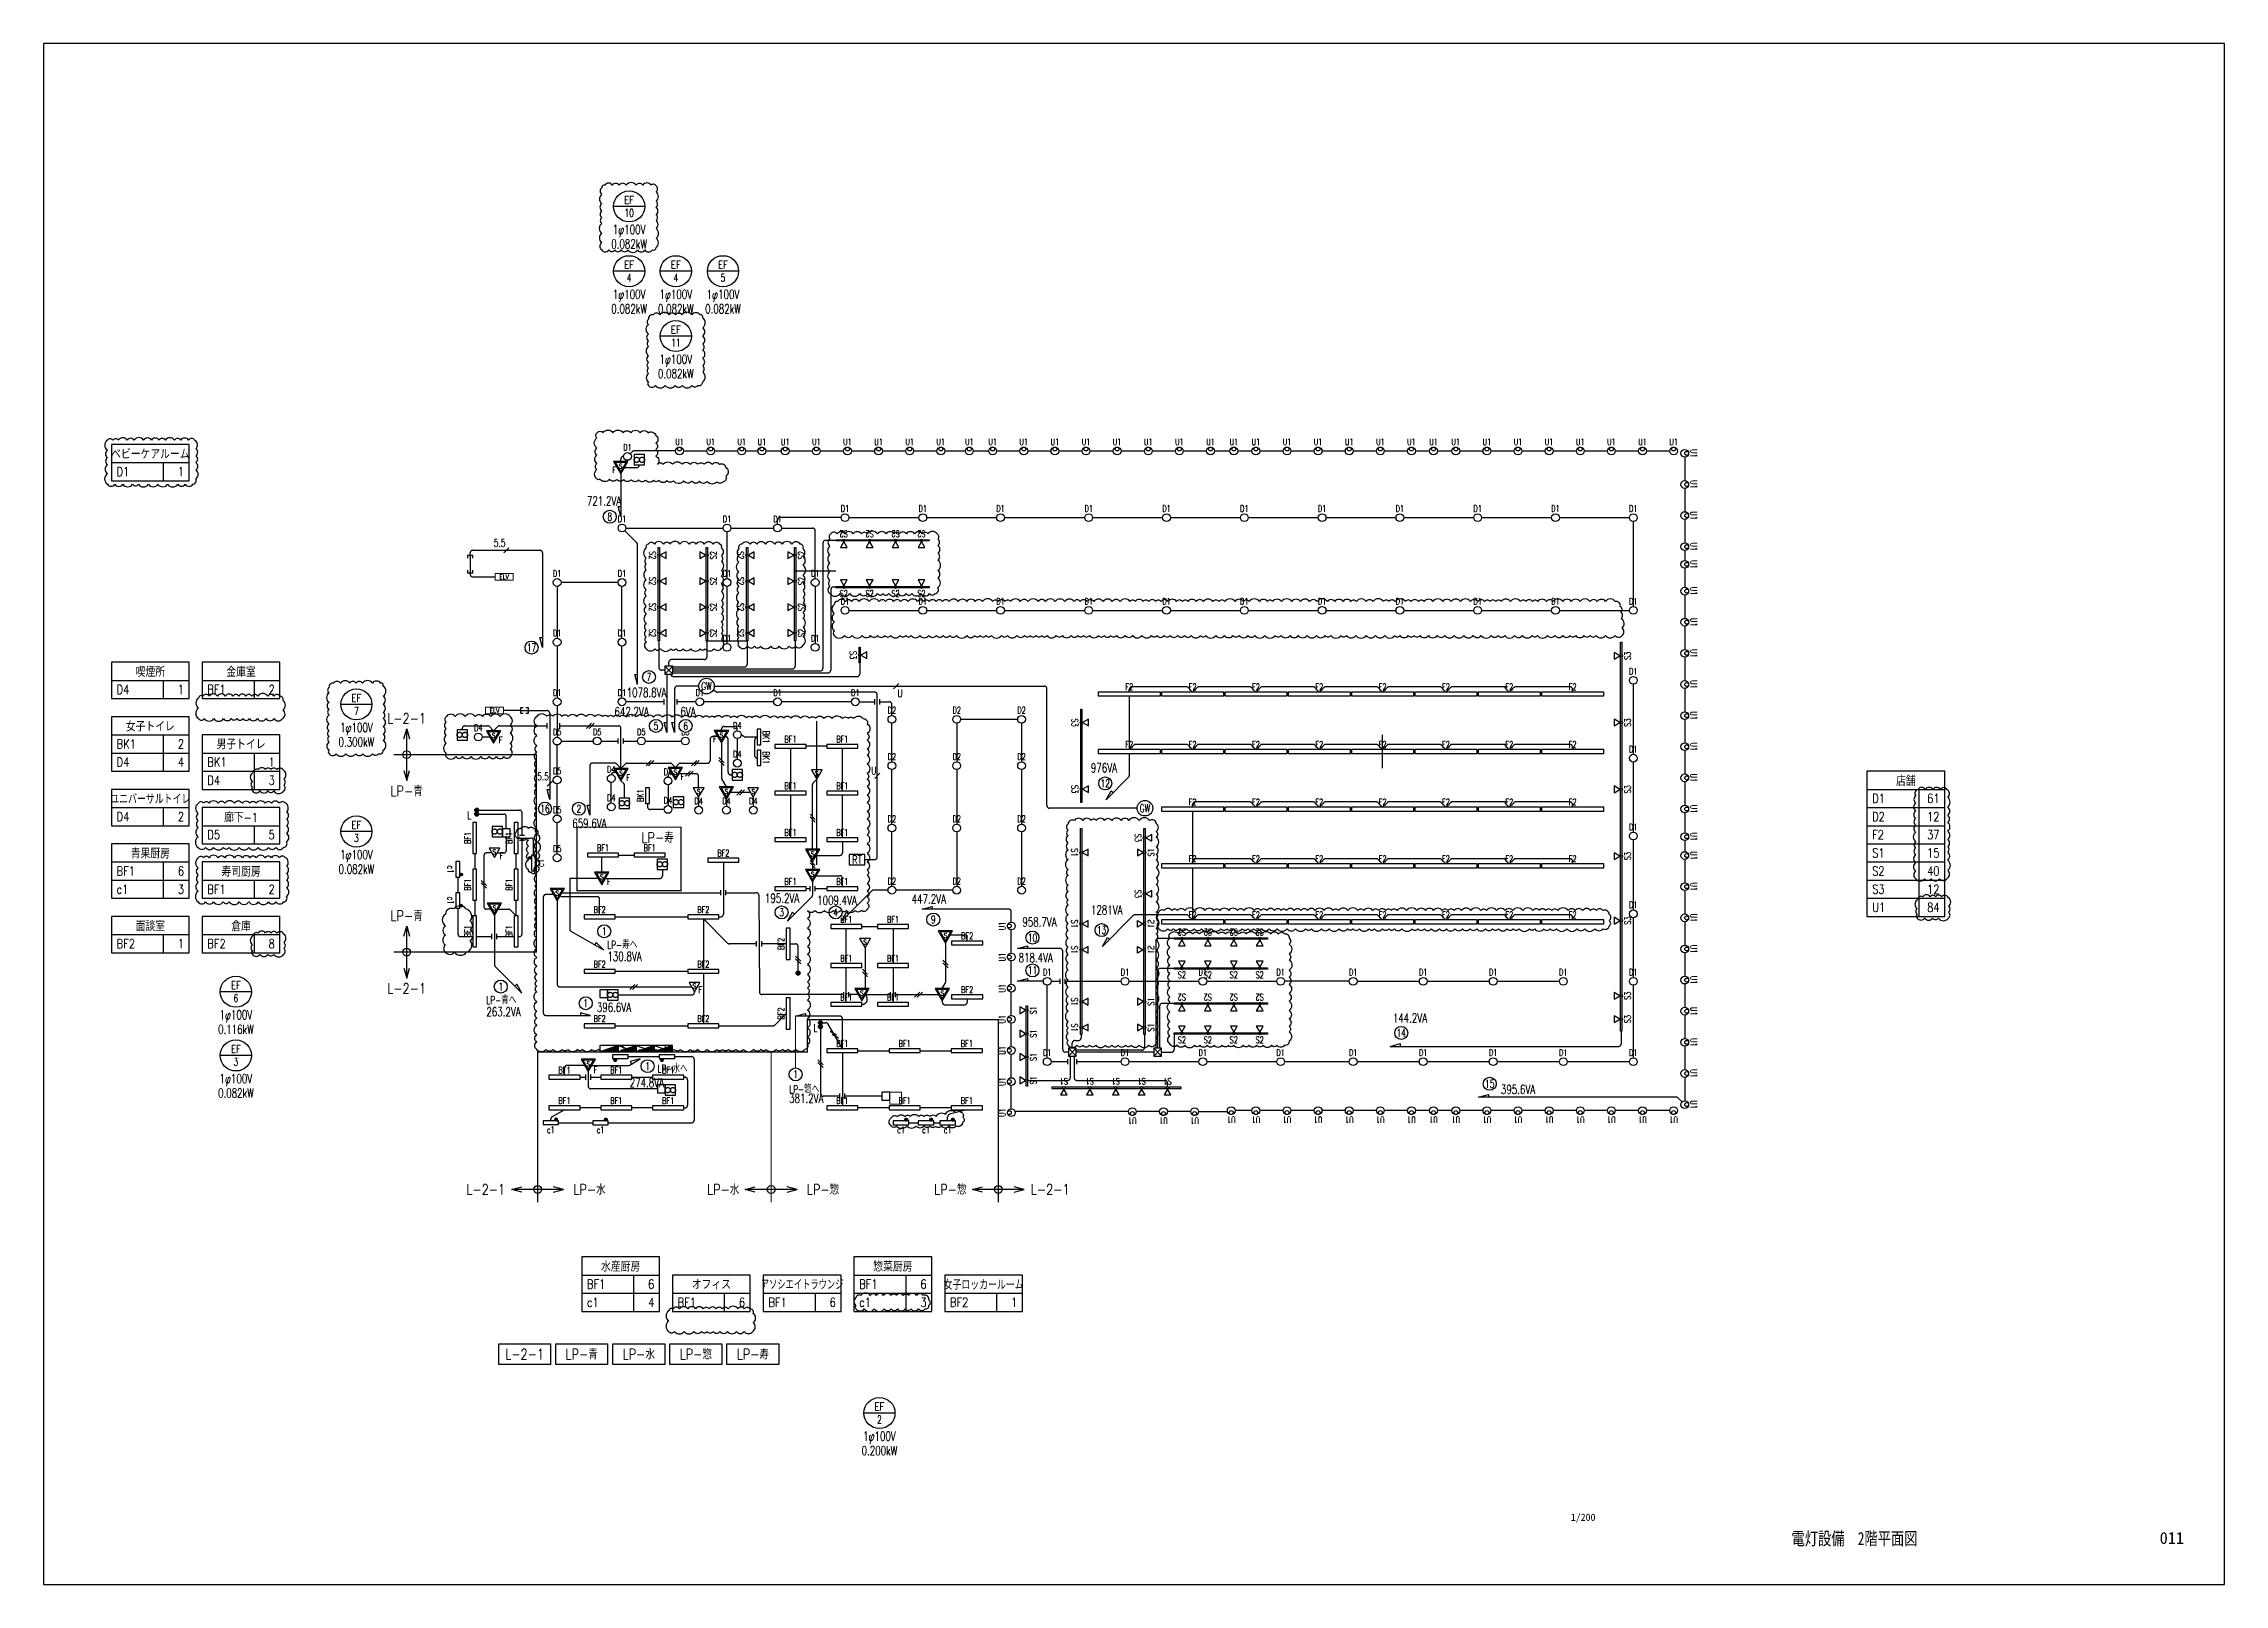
# Paper-space layout '2F' of a CAD drawing. Header units: millimetres. Extents: x 0 to 841, y 0 to 594.
# The model-space entities are those that its viewports show. They can reach past a viewport. Long polylines and large blocks are cut down to what shows.
import ezdxf
from ezdxf.enums import TextEntityAlignment as Align

# ---------------------------------------------------------------- set-up
doc = ezdxf.new("R2010")
doc.units = ezdxf.units.MM
doc.header["$LTSCALE"] = 0.2
doc.set_wipeout_variables(frame=1)
for name, pattern in [('CENTER', [50.8, 31.75, -6.35, 6.35, -6.35]), ('HIDDEN', [9.525, 6.35, -3.175]), ('PHANTOM', [63.5, 31.75, -6.35, 6.35, -6.35, 6.35, -6.35])]:
    doc.linetypes.add(name, pattern=pattern)
doc.layers.get('Defpoints').update_dxf_attribs({"color": 5})
for name, color, linetype in [('1_シンボル', 2, 'Continuous'), ('1_乗数', 3, 'Continuous'), ('1_回路番号', 4, 'Continuous'), ('1_強調文字', 4, 'Continuous'), ('1_文字', 3, 'Continuous'), ('1_機器', 7, 'HIDDEN'), ('1_機器番号', 3, 'Continuous'), ('1_配線_1', 1, 'Continuous'), ('1_配線_4', 1, 'CENTER'), ('1_電源区画', 4, 'Continuous'), ('枠内記述', 3, 'Continuous')]:
    doc.layers.add(name, color=color, linetype=linetype)
doc.layers.add('1_追加変更', color=10, linetype='Continuous', plot=False)
doc.layers.add('kakure', color=170, linetype='Continuous', plot=False)
doc.styles.add('S', font='simplex.shx', dxfattribs={"width": 0.7, "height": 300, "bigfont": 'extfont2.shx'})
doc.styles.get("Standard").update_dxf_attribs({"font": 'simplex.shx', "width": 0.8, "bigfont": 'extfont2.shx'})
doc.styles.add('ゴシック', font='MS Gothic.ttf', dxfattribs={"height": 4})
doc.styles.add('ＭＳ 明朝', font='simplex.shx', dxfattribs={"bigfont": 'bigfont.shx'})

psp = doc.layouts.new('2F')

msp = doc.modelspace()

# ---------------------------------------------------------------- texts
at = {"layer": '1_乗数', "linetype": 'Continuous', "lineweight": 0, "width": 0.7}
for s, p in [('5.5', (111462, 40001)), ('U', (127029, 34206)), ('5.5', (113135, 31003)), ('U', (126020, 31222))]:
    msp.add_text(s, height=300, dxfattribs=at).set_placement(p)
at = {"layer": '1_文字', "lineweight": -3}
for s, width, p in [('ベビーケアルーム', 0.8, (98215, 43600)), ('喫煙所', 0.8, (98215, 35200)), ('金庫室', 0.8, (101715, 35200)), ('女子トイレ', 0.8, (98215, 33100)), ('男子トイレ', 0.8, (101715, 32400)), ('店舗', 0.8, (165915, 31000)), ('ユニバーサルトイレ', 0.7, (98215, 30300)), ('青果厨房', 0.8, (98215, 28200)), ('寿司厨房', 0.8, (101715, 27500)), ('面談室', 0.8, (98215, 25400)), ('倉庫', 0.8, (101715, 25400))]:
    msp.add_text(s, height=350, dxfattribs=dict(at, width=width)).set_placement(p, align=Align.MIDDLE)
at = {"layer": '1_文字', "lineweight": -3, "width": 0.8}
for s, p in [('D1', (96915, 42725)), ('D4', (96915, 34325)), ('BF1', (100415, 34325)), ('BK1', (96915, 32225)), ('D4', (96915, 31525)), ('BK1', (100415, 31525)), ('D4', (100415, 30825)), ('D1', (164615, 30125)), ('D4', (96915, 29425)), ('D2', (164615, 29425)), ('F2', (164615, 28725)), ('S1', (164615, 28025)), ('c1', (96915, 26625)), ('BF1', (96915, 27325)), ('BF1', (100415, 26625)), ('S2', (164615, 27325)), ('S3', (164615, 26625)), ('U1', (164615, 25925)), ('BF2', (96915, 24525)), ('BF2', (100415, 24525))]:
    msp.add_text(s, height=350, dxfattribs=at).set_placement(p)
for s, p in [('1', (99515, 42725)), ('1', (99515, 34325)), ('2', (103015, 34325)), ('2', (99515, 32225)), ('4', (99515, 31525)), ('3', (103015, 30825)), ('1', (103015, 31525)), ('61', (167215, 30125)), ('2', (99515, 29425)), ('12', (167215, 29425)), ('37', (167215, 28725)), ('15', (167215, 28025)), ('3', (99515, 26625)), ('6', (99515, 27325)), ('2', (103015, 26625)), ('40', (167215, 27325)), ('12', (167215, 26625)), ('84', (167215, 25925)), ('1', (99515, 24525)), ('8', (103015, 24525))]:
    msp.add_text(s, height=350, dxfattribs=at).set_placement(p, align=Align.RIGHT)
for p in [(116031, 42765), (111653, 32351), (119918, 32393), (116564, 30898), (118664, 30936), (111684, 27889), (115826, 26893), (119350, 22722), (115304, 19637)]:
    msp.add_text('F', height=250, dxfattribs=at).set_placement(p, align=Align.BOTTOM_LEFT)
at = {"layer": '1_文字', "color": 3, "lineweight": -3, "style": 'S', "width": 0.7}
for s, p in [('L', (110439, 29500)), ('L', (123793, 21300)), ('LP-惣へ', (122852, 18939))]:
    msp.add_text(s, height=300, dxfattribs=at).set_placement(p)
at = {"layer": '1_機器番号', "width": 0.7}
for s, p in [('0.082kW', (116680, 49175)), ('0.082kW', (118480, 49175)), ('0.082kW', (120300, 49175)), ('0.082kW', (118480, 46675)), ('1φ100V', (106162, 32975)), ('0.300kW', (106162, 32475)), ('0.082kW', (106162, 27573)), ('0.116kW', (101515, 21400)), ('0.082kW', (101515, 18942)), ('0.200kW', (126333, 5156))]:
    msp.add_text(s, height=350, dxfattribs=at).set_placement(p, align=Align.MIDDLE)
at = {"layer": '1_電源区画', "width": 0.8}
for s, p in [('L-2-1', (108101, 33387)), ('LP-青', (108101, 30587)), ('LP-寿', (117777, 28792)), ('LP-青', (108101, 25775)), ('L-2-1', (108101, 22975)), ('L-2-1', (111151, 15225)), ('LP-水', (115151, 15225)), ('LP-水', (120308, 15225)), ('LP-惣', (124158, 15225)), ('LP-惣', (129068, 15225)), ('L-2-1', (132918, 15225))]:
    msp.add_text(s, height=400, dxfattribs=at).set_placement(p, align=Align.MIDDLE_CENTER)
at = {"layer": 'kakure', "color": 210, "lineweight": -3, "width": 0.7}
for s, p in [('659.6VA', (114488, 29166)), ('195.2VA', (121919, 26279)), ('130.8VA', (115842, 24032)), ('263.2VA', (111176, 21900)), ('381.2VA', (122852, 18566))]:
    msp.add_text(s, height=350, dxfattribs=at).set_placement(p)
at = {"layer": '枠内記述', "linetype": 'ByBlock', "lineweight": -2, "style": 'ゴシック'}
msp.add_text('1/200', height=280, dxfattribs=at).set_placement((152995, 2447))
at = {"layer": '枠内記述', "linetype": 'ByBlock', "lineweight": -2, "style": 'ゴシック', "width": 0.75}
msp.add_text('電灯設備\u30002階平面図', height=500, dxfattribs=at).set_placement((163935, 1769), align=Align.MIDDLE_CENTER)
at = {"layer": '枠内記述', "style": 'ゴシック'}
msp.add_text('011', height=460, dxfattribs=at).set_placement((175705, 1558))

# ---------------------------------------------------------------- blocks, each defined once
blk = doc.blocks.new('L-電灯分電盤')
at = {"linetype": 'ByBlock'}
h = blk.add_hatch(dxfattribs=at)
h.set_pattern_fill('LINE', color=0, style=0)
h.set_pattern_definition([(0, (-9550, -23375), (0, 3.175), [])])
h.paths.add_polyline_path([(350, 250), (-350, 0), (350, 0)])
at = {"color": 0, "linetype": 'ByBlock'}
for p, q in [((350, 250), (-350, 0)), ((350, 250), (-350, 250)), ((-350, 250), (-350, 0)), ((-350, 0), (350, 0)), ((350, 0), (350, 250))]:
    blk.add_line(p, q, dxfattribs=at)
blk = doc.blocks.new('B-電灯動力盤 A')
at = {"linetype": 'ByBlock'}
h = blk.add_hatch(dxfattribs=at)
h.set_pattern_fill('LINE', color=0, style=0)
h.set_pattern_definition([(0, (-9500, -23375), (0, 3.175), [])])
h.paths.add_polyline_path([(350, 250), (-350, 0), (350, 0)])
at = {"color": 0, "linetype": 'ByBlock', "lineweight": -2}
blk.add_line((-350, 250), (350, 0), dxfattribs=at)
at = {"color": 0, "linetype": 'ByBlock'}
for p, q in [((350, 250), (-350, 0)), ((350, 250), (-350, 250)), ((-350, 250), (-350, 0)), ((-350, 0), (350, 0)), ((350, 0), (350, 250))]:
    blk.add_line(p, q, dxfattribs=at)
blk = doc.blocks.new('L-DL')
at = {"color": 0, "linetype": 'ByBlock'}
blk.add_circle((0, 0), 150, dxfattribs=at)
blk = doc.blocks.new('D1')
at = {"layer": '1_シンボル', "linetype": 'Continuous', "lineweight": -3, "transparency": 33554687}
blk.add_blockref('L-DL', (0, 0), dxfattribs=at)
at = {"layer": 'kakure', "width": 0.7}
blk.add_text('D1', height=250, dxfattribs=at).set_placement((0, 350), align=Align.MIDDLE)
blk = doc.blocks.new('L-40WX1B')
at = {"color": 0, "linetype": 'ByBlock'}
blk.add_lwpolyline([(-600, -75), (600, -75), (600, 75), (-600, 75)], close=True, dxfattribs=at)
blk = doc.blocks.new('F2')
at = {"layer": '1_シンボル', "lineweight": -3, "xscale": 2}
blk.add_blockref('L-40WX1B', (0, 0), dxfattribs=at)
at = {"layer": 'kakure', "width": 0.7}
blk.add_text('F2', height=250, dxfattribs=at).set_placement((0, 275), align=Align.MIDDLE)
blk = doc.blocks.new('D2')
at = {"layer": '1_シンボル', "linetype": 'Continuous', "lineweight": -3, "transparency": 33554687}
blk.add_blockref('L-DL', (0, 0), dxfattribs=at)
at = {"layer": 'kakure', "width": 0.7}
blk.add_text('D2', height=250, dxfattribs=at).set_placement((0, 350), align=Align.MIDDLE)
blk = doc.blocks.new('D5')
at = {"layer": '1_シンボル', "linetype": 'Continuous', "lineweight": -3, "transparency": 33554687}
blk.add_blockref('L-DL', (0, 0), dxfattribs=at)
at = {"layer": 'kakure', "width": 0.7}
blk.add_text('D5', height=250, dxfattribs=at).set_placement((0, 350), align=Align.MIDDLE)
blk = doc.blocks.new('L-ｽﾎﾟｯﾄﾗｲﾄ')
at = {"color": 0, "linetype": 'ByBlock'}
blk.add_lwpolyline([(100, 0), (325, -130), (325, 130)], close=True, dxfattribs=at)
blk.add_circle((50, 0), 50, dxfattribs=at)
blk = doc.blocks.new('S1')
at = {"layer": '1_シンボル', "lineweight": -3, "rotation": 90}
blk.add_blockref('L-ｽﾎﾟｯﾄﾗｲﾄ', (0, -50), dxfattribs=at)
at = {"layer": 'kakure', "width": 0.7}
blk.add_text('S1', height=250, dxfattribs=at).set_placement((0, -250), align=Align.MIDDLE)
blk = doc.blocks.new('S2')
at = {"layer": '1_シンボル', "lineweight": -3, "rotation": 90}
blk.add_blockref('L-ｽﾎﾟｯﾄﾗｲﾄ', (0, -50), dxfattribs=at)
at = {"layer": 'kakure', "width": 0.7}
blk.add_text('S2', height=250, dxfattribs=at).set_placement((0, -250), align=Align.MIDDLE)
blk = doc.blocks.new('S3')
at = {"layer": '1_シンボル', "lineweight": -3, "rotation": 90}
blk.add_blockref('L-ｽﾎﾟｯﾄﾗｲﾄ', (0, -50), dxfattribs=at)
at = {"layer": 'kakure', "width": 0.7}
blk.add_text('S3', height=250, dxfattribs=at).set_placement((0, -250), align=Align.MIDDLE)
blk = doc.blocks.new('BF1')
at = {"layer": '1_シンボル', "linetype": 'Continuous', "lineweight": -3}
blk.add_blockref('L-40WX1B', (0, 0), dxfattribs=at)
at = {"layer": 'kakure', "width": 0.7}
blk.add_text('BF1', height=250, dxfattribs=at).set_placement((0, 275), align=Align.MIDDLE)
blk = doc.blocks.new('BF2')
at = {"layer": '1_シンボル', "linetype": 'Continuous', "lineweight": -3}
blk.add_blockref('L-40WX1B', (0, 0), dxfattribs=at)
at = {"layer": 'kakure', "width": 0.7}
blk.add_text('BF2', height=250, dxfattribs=at).set_placement((0, 275), align=Align.MIDDLE)
blk = doc.blocks.new('D4')
at = {"layer": '1_シンボル', "linetype": 'Continuous', "lineweight": -3, "transparency": 33554687}
blk.add_blockref('L-DL', (0, 0), dxfattribs=at)
at = {"layer": 'kakure', "width": 0.7}
blk.add_text('D4', height=250, dxfattribs=at).set_placement((0, 350), align=Align.MIDDLE)
blk = doc.blocks.new('L-20WX1B')
at = {"color": 0, "linetype": 'ByBlock'}
blk.add_lwpolyline([(-300, -75), (300, -75), (300, 75), (-300, 75)], close=True, dxfattribs=at)
blk = doc.blocks.new('BK1')
at = {"layer": '1_シンボル'}
blk.add_blockref('L-20WX1B', (0, 0), dxfattribs=at)
at = {"layer": 'kakure', "width": 0.7}
blk.add_text('BK1', height=250, dxfattribs=at).set_placement((0, 275), align=Align.MIDDLE)
blk = doc.blocks.new('L-UDL')
at = {"color": 0, "linetype": 'ByBlock'}
for centre, radius in [((0, 0), 150), ((0, 75), 75)]:
    blk.add_circle(centre, radius, dxfattribs=at)
blk = doc.blocks.new('U1')
at = {"layer": '1_シンボル'}
blk.add_blockref('L-UDL', (0, 0), dxfattribs=at)
at = {"layer": 'kakure', "width": 0.7}
blk.add_text('U1', height=250, dxfattribs=at).set_placement((0, 350), align=Align.MIDDLE)
blk = doc.blocks.new('L-熱ｾﾝｻｰ親')
at = {"color": 0, "linetype": 'ByBlock'}
for points in [[(-277, 480), (0, 0), (277, 480)], [(-208, 440), (0, 80), (208, 440)]]:
    blk.add_lwpolyline(points, close=True, dxfattribs=at)
at = {"color": 0, "linetype": 'ByBlock', "width": 0.8}
blk.add_text('S', height=180, dxfattribs=at).set_placement((0, 209), align=Align.CENTER)
blk = doc.blocks.new('L-熱ｾﾝｻｰ子')
at = {"color": 0, "linetype": 'ByBlock'}
blk.add_lwpolyline([(-208, 360), (0, 0), (208, 360)], close=True, dxfattribs=at)
at = {"color": 0, "linetype": 'ByBlock', "width": 0.8}
blk.add_text('S', height=180, dxfattribs=at).set_placement((0, 129), align=Align.CENTER)
blk = doc.blocks.new('ゲートウェイ')
at = {"color": 0, "lineweight": -3}
blk.add_circle((0, 0), 300, dxfattribs=at)
at = {"color": 0, "lineweight": -3, "width": 0.7}
blk.add_text('GW', height=300, dxfattribs=at).set_placement((0, 0), align=Align.MIDDLE)
blk = doc.blocks.new('ルーター')
at = {"color": 0, "linetype": 'ByBlock', "lineweight": -2}
blk.add_lwpolyline([(-300, -200), (300, -200), (300, 200), (-300, 200)], close=True, dxfattribs=at)
at = {"color": 0, "linetype": 'ByBlock', "lineweight": 0, "width": 0.8}
blk.add_text('RT', height=300, dxfattribs=at).set_placement((0, 0), align=Align.MIDDLE)
blk = doc.blocks.new('L-SW')
at = {"linetype": 'ByBlock'}
h = blk.add_hatch(dxfattribs=at)
h.set_pattern_fill('LINE', color=0, style=0)
h.set_pattern_definition([(0, (-30500, -9025), (0, 3.175), [])])
edge = h.paths.add_edge_path()
edge.add_arc((0, 75), 75, 0, 360)
at = {"color": 0, "linetype": 'ByBlock'}
blk.add_circle((0, 75), 75, dxfattribs=at)
blk = doc.blocks.new('c1')
at = {"layer": '1_シンボル'}
blk.add_blockref('L-20WX1B', (0, 75), dxfattribs=at)
at = {"layer": '1_シンボル', "lineweight": -3, "xscale": 0.7, "yscale": 0.7, "zscale": 0.7}
blk.add_blockref('L-SW', (200, 150), dxfattribs=at)
at = {"layer": 'kakure', "width": 0.7}
blk.add_text('c1', height=250, dxfattribs=at).set_placement((0, -200), align=Align.MIDDLE)
blk = doc.blocks.new('C-ﾌﾟﾙﾎﾞｯｸｽ')
at = {"color": 0, "linetype": 'ByBlock'}
for p, q in [((-150, 150), (150, -150)), ((150, 150), (-150, -150))]:
    blk.add_line(p, q, dxfattribs=at)
blk.add_lwpolyline([(-150, -150), (150, -150), (150, 150), (-150, 150)], close=True, dxfattribs=at)
blk = doc.blocks.new('換気扇')
at = {"color": 0}
blk.add_lwpolyline([(-200, -200), (200, -200), (200, 200), (-200, 200)], close=True, dxfattribs=at)
for centre in [(-100, 0), (100, 0)]:
    blk.add_circle(centre, 100, dxfattribs=at)
blk = doc.blocks.new('空調機（ACP）')
at = {"color": 0, "lineweight": 20}
blk.add_lwpolyline([(-455, 455), (455, 455), (455, -455), (-455, -455)], close=True, dxfattribs=at)
blk = doc.blocks.new('C-ｼﾞｬﾝｸｼｮﾝﾎﾞｯｸｽ')
at = {"color": 0, "linetype": 'ByBlock'}
blk.add_lwpolyline([(-150, -150), (150, -150), (150, 150), (-150, 150)], close=True, dxfattribs=at)
blk = doc.blocks.new('盤記号1')
at = {"layer": '1_シンボル', "color": 0, "linetype": 'ByBlock', "lineweight": -2}
blk.add_lwpolyline([(-350, 0), (350, 0), (350, 250), (-350, 250)], close=True, dxfattribs=at)
at = {"layer": '1_シンボル', "color": 0, "linetype": 'ByBlock', "lineweight": 0, "style": 'ＭＳ 明朝', "width": 0.8}
blk.add_text('ELV', height=180, dxfattribs=at).set_placement((0, 125), align=Align.MIDDLE)

# ---------------------------------------------------------------- linework, layer by layer
at = {"layer": '1_シンボル', "color": 7}
for points in [[(117804, 39977), (117854, 39977), (117854, 36377), (117804, 36377)], [(119704, 36377), (119654, 36377), (119654, 39977), (119704, 39977)], [(121204, 39977), (121254, 39977), (121254, 36377), (121204, 36377)], [(123104, 36377), (123054, 36377), (123054, 39977), (123104, 39977)], [(128255, 40275), (128255, 40225), (124655, 40225), (124655, 40275)], [(124655, 38425), (124655, 38475), (128255, 38475), (128255, 38425)], [(154912, 36328), (154962, 36328), (154962, 21328), (154912, 21328)], [(125546, 36128), (125596, 36128), (125596, 35528), (125546, 35528)], [(134101, 33743), (134139, 33743), (134139, 30143), (134101, 30143)], [(134082, 29147), (134132, 29147), (134132, 21197), (134082, 21197)], [(136532, 29147), (136582, 29147), (136582, 21197), (136532, 21197)], [(141297, 24922), (141297, 24872), (137697, 24872), (137697, 24922)], [(137697, 23722), (137697, 23772), (141297, 23772), (141297, 23722)], [(131993, 22309), (132043, 22309), (132043, 19204), (131993, 19204)], [(141297, 22416), (141297, 22366), (137697, 22366), (137697, 22416)], [(137697, 21216), (137697, 21266), (141297, 21266), (141297, 21216)], [(132985, 19116), (137965, 19116), (137965, 19166), (132985, 19166)]]:
    msp.add_lwpolyline(points, close=True, dxfattribs=at)
at = {"layer": '1_乗数', "linetype": 'Continuous', "lineweight": -3}
for p, q in [((112046, 39967), (111846, 39767)), ((127079, 34731), (126879, 34531)), ((115234, 33199), (115034, 32999)), ((115334, 33199), (115134, 32999)), ((117533, 31759), (117333, 31558)), ((117633, 31759), (117433, 31558)), ((119053, 31356), (118853, 31156)), ((119153, 31356), (118953, 31156)), ((119285, 31759), (119085, 31558)), ((119385, 31759), (119185, 31558)), ((120342, 31674), (120142, 31874)), ((120342, 31574), (120142, 31774)), ((126350, 31272), (126150, 31071)), ((113719, 30970), (113519, 30769)), ((121030, 30629), (120830, 30429)), ((121130, 30629), (120930, 30429)), ((123856, 29491), (123656, 29691)), ((123856, 29391), (123656, 29591)), ((123856, 27712), (123656, 27912)), ((123856, 27612), (123656, 27812)), ((111181, 26942), (110980, 27142)), ((111181, 26842), (110980, 27042)), ((123297, 24020), (123097, 24220)), ((123297, 23920), (123097, 24120)), ((125878, 23517), (125678, 23717)), ((125878, 23417), (125678, 23617)), ((128979, 23867), (128779, 24067)), ((128979, 23767), (128779, 23967)), ((116904, 23130), (116704, 22930)), ((117004, 23130), (116804, 22930)), ((127888, 22836), (127688, 22636)), ((127988, 22836), (127788, 22636)), ((124681, 21177), (124436, 21318)), ((124751, 21054), (124506, 21196)), ((124158, 20025), (123958, 20225)), ((124158, 19925), (123958, 20125))]:
    msp.add_line(p, q, dxfattribs=at)
at = {"layer": '1_文字', "lineweight": -3}
for p, q in [((96715, 43250), (99715, 43250)), ((98715, 43250), (98715, 42550)), ((96715, 34850), (99715, 34850)), ((98715, 34850), (98715, 34150)), ((100215, 34850), (103215, 34850)), ((102215, 34850), (102215, 34150)), ((96715, 32750), (99715, 32750)), ((96715, 32050), (99715, 32050)), ((98715, 32750), (98715, 31350)), ((100215, 32050), (103215, 32050)), ((102215, 32050), (102215, 30650)), ((100215, 31350), (103215, 31350)), ((164415, 30650), (167415, 30650)), ((166415, 30650), (166415, 25750)), ((96715, 29950), (99715, 29950)), ((98715, 29950), (98715, 29250)), ((164415, 29950), (167415, 29950)), ((164415, 29250), (167415, 29250)), ((96715, 27850), (99715, 27850)), ((98715, 27850), (98715, 26450)), ((164415, 28550), (167415, 28550)), ((164415, 27850), (167415, 27850)), ((96715, 27150), (99715, 27150)), ((100215, 27150), (103215, 27150)), ((102215, 27150), (102215, 26450)), ((164415, 27150), (167415, 27150)), ((164415, 26450), (167415, 26450)), ((96715, 25050), (99715, 25050)), ((98715, 25050), (98715, 24350)), ((100215, 25050), (103215, 25050)), ((102215, 25050), (102215, 24350))]:
    msp.add_line(p, q, dxfattribs=at)
for points in [[(96715, 42550), (99715, 42550), (99715, 43950), (96715, 43950)], [(96715, 34150), (99715, 34150), (99715, 35550), (96715, 35550)], [(100215, 34150), (103215, 34150), (103215, 35550), (100215, 35550)], [(96715, 31350), (99715, 31350), (99715, 33450), (96715, 33450)], [(100215, 30650), (103215, 30650), (103215, 32750), (100215, 32750)], [(164415, 25750), (167415, 25750), (167415, 31350), (164415, 31350)], [(96715, 29250), (99715, 29250), (99715, 30650), (96715, 30650)], [(96715, 26450), (99715, 26450), (99715, 28550), (96715, 28550)], [(100215, 26450), (103215, 26450), (103215, 27850), (100215, 27850)], [(96715, 24350), (99715, 24350), (99715, 25750), (96715, 25750)], [(100215, 24350), (103215, 24350), (103215, 25750), (100215, 25750)]]:
    msp.add_lwpolyline(points, close=True, dxfattribs=at)
at = {"layer": '1_追加変更'}
msp.add_line((145738, 31462), (145738, 32753), dxfattribs=at)
for points in [[(96560, 42410, 0.520567), (96848, 42410, 0.520567), (97157, 42410, 0.520567), (97525, 42410, 0.520567), (97758, 42410, 0.520567), (98142, 42410, 0.520567), (98512, 42410, 0.520567), (98880, 42410, 0.520567), (99275, 42410, 0.520567), (99559, 42410, 0.520567), (99857, 42410, 0.520567), (99973, 42627, 0.520567), (99973, 42961, 0.520567), (99973, 43246, 0.520567), (99973, 43510, 0.520567), (99973, 43783, 0.520567), (99925, 44116, 0.520567), (99692, 44116, 0.520567), (99386, 44116, 0.520567), (99146, 44116, 0.520567), (98795, 44116, 0.520567), (98550, 44116, 0.520567), (98264, 44116, 0.520567), (97957, 44116, 0.520567), (97592, 44116, 0.520567), (97327, 44116, 0.520567), (96979, 44116, 0.520567), (96771, 44116, 0.520567), (96560, 44109, 0.520567), (96560, 43721, 0.520567), (96560, 43439, 0.520567), (96560, 43171, 0.520567), (96560, 42821, 0.520567)], [(124421, 38195, 0.520567), (124813, 38195, 0.520567), (125185, 38195, 0.520567), (125576, 38195, 0.520567), (125884, 38195, 0.520567), (126258, 38195, 0.520567), (126472, 38195, 0.520567), (126698, 38195, 0.520567), (127049, 38195, 0.520567), (127367, 38195, 0.520567), (127584, 38195, 0.520567), (127926, 38195, 0.520567), (128267, 38195, 0.520567), (128476, 38195, 0.520567), (128588, 38432, 0.520567), (128588, 38799, 0.520567), (128588, 39092, 0.520567), (128588, 39489, 0.520567), (128588, 39759, 0.520567), (128588, 40046, 0.520567), (128588, 40300, 0.520567), (128554, 40501, 0.520567), (128205, 40501, 0.520567), (127984, 40501, 0.520567), (127689, 40501, 0.520567), (127374, 40501, 0.520567), (127098, 40501, 0.520567), (126897, 40501, 0.520567), (126591, 40501, 0.520567), (126259, 40501, 0.520567), (125871, 40501, 0.520567), (125637, 40501, 0.520567), (125321, 40501, 0.520567), (124997, 40501, 0.520567), (124704, 40501, 0.520567), (124464, 40501, 0.520567), (124421, 40313, 0.520567), (124421, 40023, 0.520567), (124421, 39696, 0.520567), (124421, 39377, 0.520567), (124421, 39045, 0.520567), (124421, 38702, 0.520567), (124421, 38483, 0.520567)], [(117340, 36073, 0.520567), (117679, 36073, 0.520567), (117888, 36073, 0.520567), (118285, 36073, 0.520567), (118488, 36073, 0.520567), (118761, 36073, 0.520567), (119055, 36073, 0.520567), (119417, 36073, 0.520567), (119618, 36073, 0.520567), (119959, 36073, 0.520567), (120239, 36089, 0.520567), (120239, 36438, 0.520567), (120239, 36662, 0.520567), (120239, 36893, 0.520567), (120239, 37100, 0.520567), (120239, 37421, 0.520567), (120239, 37683, 0.520567), (120239, 37935, 0.520567), (120239, 38278, 0.520567), (120239, 38564, 0.520567), (120239, 38881, 0.520567), (120239, 39094, 0.520567), (120239, 39443, 0.520567), (120239, 39652, 0.520567), (120239, 39963, 0.520567), (120177, 40108, 0.520567), (119916, 40108, 0.520567), (119578, 40108, 0.520567), (119264, 40108, 0.520567), (118998, 40108, 0.520567), (118640, 40108, 0.520567), (118256, 40108, 0.520567), (118005, 40108, 0.520567), (117652, 40108, 0.520567), (117416, 40108, 0.520567), (117340, 39956, 0.520567), (117340, 39565, 0.520567), (117340, 39338, 0.520567), (117340, 39115, 0.520567), (117340, 38734, 0.520567), (117340, 38345, 0.520567), (117340, 38102, 0.520567), (117340, 37714, 0.520567), (117340, 37406, 0.520567), (117340, 37051, 0.520567), (117340, 36784, 0.520567), (117340, 36533, 0.520567), (117340, 36331, 0.520567)], [(120908, 36169, 0.520567), (121247, 36169, 0.520567), (121518, 36169, 0.520567), (121752, 36169, 0.520567), (122142, 36169, 0.520567), (122467, 36169, 0.520567), (122857, 36169, 0.520567), (123094, 36169, 0.520567), (123386, 36207, 0.520567), (123386, 36551, 0.520567), (123386, 36897, 0.520567), (123386, 37242, 0.520567), (123386, 37468, 0.520567), (123386, 37839, 0.520567), (123386, 38049, 0.520567), (123386, 38312, 0.520567), (123386, 38598, 0.520567), (123386, 38905, 0.520567), (123386, 39297, 0.520567), (123386, 39629, 0.520567), (123386, 39920, 0.520567), (123282, 40108, 0.520567), (122955, 40108, 0.520567), (122580, 40108, 0.520567), (122297, 40108, 0.520567), (121935, 40108, 0.520567), (121604, 40108, 0.520567), (121346, 40108, 0.520567), (121030, 40108, 0.520567), (120908, 39919, 0.520567), (120908, 39663, 0.520567), (120908, 39406, 0.520567), (120908, 39039, 0.520567), (120908, 38745, 0.520567), (120908, 38481, 0.520567), (120908, 38221, 0.520567), (120908, 37862, 0.520567), (120908, 37586, 0.520567), (120908, 37228, 0.520567), (120908, 36936, 0.520567), (120908, 36726, 0.520567), (120908, 36504, 0.520567), (120908, 36302, 0.520567)], [(124592, 36583, 0.520567), (124985, 36583, 0.520567), (125278, 36583, 0.520567), (125669, 36583, 0.520567), (125993, 36583, 0.520567), (126259, 36583, 0.520567), (126537, 36583, 0.520567), (126772, 36583, 0.520567), (127126, 36583, 0.520567), (127353, 36583, 0.520567), (127557, 36583, 0.520567), (127889, 36583, 0.520567), (128233, 36583, 0.520567), (128528, 36583, 0.520567), (128788, 36583, 0.520567), (129045, 36583, 0.520567), (129302, 36583, 0.520567), (129700, 36583, 0.520567), (130007, 36583, 0.520567), (130217, 36583, 0.520567), (130450, 36583, 0.520567), (130652, 36583, 0.520567), (131040, 36583, 0.520567), (131269, 36583, 0.520567), (131635, 36583, 0.520567), (131930, 36583, 0.520567), (132149, 36583, 0.520567), (132380, 36583, 0.520567), (132593, 36583, 0.520567), (132795, 36583, 0.520567), (133152, 36583, 0.520567), (133388, 36583, 0.520567), (133723, 36583, 0.520567), (133982, 36583, 0.520567), (134202, 36583, 0.520567), (134432, 36583, 0.520567), (134775, 36583, 0.520567), (135003, 36583, 0.520567), (135249, 36583, 0.520567), (135474, 36583, 0.520567), (135812, 36583, 0.520567), (136099, 36583, 0.520567), (136456, 36583, 0.520567), (136831, 36583, 0.520567), (137033, 36583, 0.520567), (137316, 36583, 0.520567), (137548, 36583, 0.520567), (137835, 36583, 0.520567), (138101, 36583, 0.520567), (138355, 36583, 0.520567), (138712, 36583, 0.520567), (138920, 36583, 0.520567), (139304, 36583, 0.520567), (139643, 36583, 0.520567), (139967, 36583, 0.520567), (140203, 36583, 0.520567), (140544, 36583, 0.520567), (140810, 36583, 0.520567), (141196, 36583, 0.520567), (141588, 36583, 0.520567), (141824, 36583, 0.520567), (142167, 36583, 0.520567), (142487, 36583, 0.520567), (142829, 36583, 0.520567), (143188, 36583, 0.520567), (143524, 36583, 0.520567), (143735, 36583, 0.520567), (144134, 36583, 0.520567), (144339, 36583, 0.520567), (144701, 36583, 0.520567), (145098, 36583, 0.520567), (145467, 36583, 0.520567), (145820, 36583, 0.520567), (146204, 36583, 0.520567), (146410, 36583, 0.520567), (146723, 36583, 0.520567), (146947, 36583, 0.520567), (147184, 36583, 0.520567), (147501, 36583, 0.520567), (147847, 36583, 0.520567), (148136, 36583, 0.520567), (148498, 36583, 0.520567), (148867, 36583, 0.520567), (149235, 36583, 0.520567), (149543, 36583, 0.520567), (149925, 36583, 0.520567), (150189, 36583, 0.520567), (150449, 36583, 0.520567), (150827, 36583, 0.520567), (151134, 36583, 0.520567), (151508, 36583, 0.520567), (151708, 36583, 0.520567), (152095, 36583, 0.520567), (152383, 36583, 0.520567), (152689, 36583, 0.520567), (152967, 36583, 0.520567), (153188, 36583, 0.520567), (153503, 36583, 0.520567), (153741, 36583, 0.520567), (153972, 36583, 0.520567), (154332, 36583, 0.520567), (154701, 36583, 0.520567), (154976, 36583, 0.520567), (154967, 36860, 0.520567), (154939, 37234, 0.520567), (154921, 37475, 0.520567), (154904, 37701, 0.520567), (154710, 37893, 0.520567), (154334, 37893, 0.520567), (154016, 37893, 0.520567), (153734, 37893, 0.520567), (153354, 37893, 0.520567), (153015, 37893, 0.520567), (152684, 37893, 0.520567), (152317, 37893, 0.520567), (152052, 37893, 0.520567), (151720, 37893, 0.520567), (151520, 37893, 0.520567), (151267, 37893, 0.520567), (151050, 37893, 0.520567), (150670, 37893, 0.520567), (150311, 37893, 0.520567), (150103, 37893, 0.520567), (149877, 37893, 0.520567), (149670, 37893, 0.520567), (149405, 37893, 0.520567), (149122, 37893, 0.520567), (148743, 37893, 0.520567), (148378, 37893, 0.520567), (148058, 37893, 0.520567), (147679, 37893, 0.520567), (147337, 37893, 0.520567), (147125, 37893, 0.520567), (146839, 37893, 0.520567), (146615, 37893, 0.520567), (146220, 37893, 0.520567), (145985, 37893, 0.520567), (145767, 37893, 0.520567), (145370, 37893, 0.520567), (145105, 37893, 0.520567), (144729, 37893, 0.520567), (144512, 37893, 0.520567), (144210, 37893, 0.520567), (143895, 37893, 0.520567), (143606, 37893, 0.520567), (143208, 37893, 0.520567), (142923, 37893, 0.520567), (142571, 37893, 0.520567), (142231, 37893, 0.520567), (141838, 37893, 0.520567), (141497, 37893, 0.520567), (141293, 37893, 0.520567), (140986, 37893, 0.520567), (140592, 37893, 0.520567), (140368, 37893, 0.520567), (140048, 37893, 0.520567), (139655, 37893, 0.520567), (139424, 37893, 0.520567), (139196, 37893, 0.520567), (138833, 37893, 0.520567), (138544, 37893, 0.520567), (138238, 37893, 0.520567), (138019, 37893, 0.520567), (137791, 37893, 0.520567), (137468, 37893, 0.520567), (137192, 37893, 0.520567), (136990, 37893, 0.520567), (136719, 37893, 0.520567), (136499, 37893, 0.520567), (136199, 37893, 0.520567), (135995, 37893, 0.520567), (135613, 37893, 0.520567), (135314, 37893, 0.520567), (134955, 37893, 0.520567), (134597, 37893, 0.520567), (134338, 37893, 0.520567), (134076, 37893, 0.520567), (133839, 37893, 0.520567), (133480, 37893, 0.520567), (133112, 37893, 0.520567), (132742, 37893, 0.520567), (132449, 37893, 0.520567), (132064, 37893, 0.520567), (131765, 37893, 0.520567), (131391, 37893, 0.520567), (131176, 37893, 0.520567), (130916, 37893, 0.520567), (130702, 37893, 0.520567), (130303, 37893, 0.520567), (130028, 37893, 0.520567), (129700, 37893, 0.520567), (129373, 37893, 0.520567), (129027, 37893, 0.520567), (128768, 37893, 0.520567), (128518, 37893, 0.520567), (128252, 37893, 0.520567), (128041, 37893, 0.520567), (127805, 37893, 0.520567), (127438, 37893, 0.520567), (127150, 37893, 0.520567), (126877, 37893, 0.520567), (126569, 37893, 0.520567), (126327, 37893, 0.520567), (125933, 37893, 0.520567), (125555, 37893, 0.520567), (125258, 37893, 0.520567), (125021, 37893, 0.520567), (124720, 37893, 0.520567), (124592, 37778, 0.520567), (124592, 37431, 0.520567), (124592, 37098, 0.520567), (124592, 36767, 0.520567)], [(100072, 33376, 0.520567), (100295, 33376, 0.520567), (100664, 33376, 0.520567), (101040, 33376, 0.520567), (101335, 33376, 0.520567), (101548, 33376, 0.520567), (101790, 33376, 0.520567), (102041, 33376, 0.520567), (102342, 33376, 0.520567), (102682, 33376, 0.520567), (102985, 33376, 0.520567), (103310, 33376, 0.520567), (103332, 33717, 0.520567), (103332, 34072, 0.520567), (103204, 34249, 0.520567), (102981, 34249, 0.520567), (102745, 34249, 0.520567), (102364, 34249, 0.520567), (102133, 34249, 0.520567), (101903, 34249, 0.520567), (101624, 34249, 0.520567), (101400, 34249, 0.520567), (101105, 34249, 0.520567), (100804, 34249, 0.520567), (100490, 34249, 0.520567), (100243, 34249, 0.520567), (100072, 34172, 0.520567), (100072, 33782, 0.520567)], [(109624, 31913, 0.520567), (109992, 31913, 0.520567), (110255, 31913, 0.520567), (110583, 31913, 0.520567), (110957, 31913, 0.520567), (111281, 31913, 0.520567), (111563, 31913, 0.520567), (111847, 31913, 0.520567), (112098, 31918, 0.520567), (112098, 32200, 0.520567), (112098, 32436, 0.520567), (112098, 32820, 0.520567), (112098, 33131, 0.520567), (112089, 33457, 0.520567), (111706, 33457, 0.520567), (111346, 33457, 0.520567), (111021, 33457, 0.520567), (110748, 33457, 0.520567), (110355, 33457, 0.520567), (109971, 33457, 0.520567), (109632, 33457, 0.520567), (109624, 33247, 0.520567), (109624, 32985, 0.520567), (109624, 32729, 0.520567), (109624, 32431, 0.520567), (109624, 32040, 0.520567)], [(102153, 30587, 0.520567), (102443, 30587, 0.520567), (102753, 30587, 0.520567), (102972, 30587, 0.520567), (103362, 30590, 0.520567), (103362, 30814, 0.520567), (103362, 31046, 0.520567), (103362, 31373, 0.520567), (103096, 31412, 0.520567), (102864, 31412, 0.520567), (102655, 31412, 0.520567), (102376, 31412, 0.520567), (102153, 31284, 0.520567), (102153, 30956, 0.520567), (102153, 30732, 0.520567)], [(166296, 27205, 0.520567), (166636, 27205, 0.520567), (166892, 27205, 0.520567), (167214, 27205, 0.520567), (167529, 27243, 0.520567), (167529, 27525, 0.520567), (167529, 27922, 0.520567), (167529, 28234, 0.520567), (167529, 28438, 0.520567), (167529, 28717, 0.520567), (167529, 29039, 0.520567), (167529, 29380, 0.520567), (167529, 29649, 0.520567), (167529, 29974, 0.520567), (167529, 30340, 0.520567), (167500, 30650, 0.520567), (167241, 30650, 0.520567), (166962, 30650, 0.520567), (166667, 30650, 0.520567), (166387, 30650, 0.520567), (166296, 30399, 0.520567), (166296, 30128, 0.520567), (166296, 29815, 0.520567), (166296, 29535, 0.520567), (166296, 29269, 0.520567), (166296, 28996, 0.520567), (166296, 28633, 0.520567), (166296, 28397, 0.520567), (166296, 28133, 0.520567), (166296, 27830, 0.520567), (166296, 27492, 0.520567)], [(109594, 24375, 0.520567), (109942, 24375, 0.520567), (110412, 24375, 0.520567), (110556, 24817, 0.520567), (110556, 25235, 0.520567), (110556, 25571, 0.520567), (110383, 26041, 0.520567), (109925, 26041, 0.520567), (109594, 25844, 0.520567), (109594, 25385, 0.520567), (109594, 25026, 0.520567), (109594, 24646, 0.520567)], [(137110, 25278, 0.520567), (137449, 25278, 0.520567), (137667, 25278, 0.520567), (137883, 25278, 0.520567), (138164, 25278, 0.520567), (138470, 25278, 0.520567), (138749, 25278, 0.520567), (139139, 25278, 0.520567), (139502, 25278, 0.520567), (139736, 25278, 0.520567), (139969, 25278, 0.520567), (140326, 25278, 0.520567), (140548, 25278, 0.520567), (140763, 25278, 0.520567), (141060, 25278, 0.520567), (141362, 25278, 0.520567), (141672, 25278, 0.520567), (142051, 25278, 0.520567), (142382, 25278, 0.520567), (142768, 25278, 0.520567), (142993, 25278, 0.520567), (143379, 25278, 0.520567), (143677, 25278, 0.520567), (144061, 25278, 0.520567), (144387, 25278, 0.520567), (144591, 25278, 0.520567), (144844, 25278, 0.520567), (145212, 25278, 0.520567), (145421, 25278, 0.520567), (145738, 25278, 0.520567), (145976, 25278, 0.520567), (146196, 25278, 0.520567), (146485, 25278, 0.520567), (146873, 25278, 0.520567), (147097, 25278, 0.520567), (147350, 25278, 0.520567), (147614, 25278, 0.520567), (147927, 25278, 0.520567), (148199, 25278, 0.520567), (148529, 25278, 0.520567), (148822, 25278, 0.520567), (149110, 25278, 0.520567), (149368, 25278, 0.520567), (149706, 25278, 0.520567), (149977, 25278, 0.520567), (150210, 25278, 0.520567), (150534, 25278, 0.520567), (150776, 25278, 0.520567), (151006, 25278, 0.520567), (151397, 25278, 0.520567), (151602, 25278, 0.520567), (151949, 25278, 0.520567), (152196, 25278, 0.520567), (152445, 25278, 0.520567), (152841, 25278, 0.520567), (153234, 25278, 0.520567), (153530, 25278, 0.520567), (153924, 25278, 0.520567), (154233, 25278, 0.520567), (154477, 25377, 0.520567), (154477, 25591, 0.520567), (154477, 25838, 0.520567), (154234, 25978, 0.520567), (153987, 25978, 0.520567), (153760, 25978, 0.520567), (153452, 25978, 0.520567), (153158, 25978, 0.520567), (152891, 25978, 0.520567), (152494, 25978, 0.520567), (152260, 25978, 0.520567), (152028, 25978, 0.520567), (151781, 25978, 0.520567), (151532, 25978, 0.520567), (151144, 25978, 0.520567), (150759, 25978, 0.520567), (150464, 25978, 0.520567), (150130, 25978, 0.520567), (149744, 25978, 0.520567), (149529, 25978, 0.520567), (149146, 25978, 0.520567), (148778, 25978, 0.520567), (148495, 25978, 0.520567), (148254, 25978, 0.520567), (148034, 25978, 0.520567), (147701, 25978, 0.520567), (147390, 25978, 0.520567), (147059, 25978, 0.520567), (146663, 25978, 0.520567), (146293, 25978, 0.520567), (146073, 25978, 0.520567), (145856, 25978, 0.520567), (145587, 25978, 0.520567), (145354, 25978, 0.520567), (145012, 25978, 0.520567), (144785, 25978, 0.520567), (144393, 25978, 0.520567), (144035, 25978, 0.520567), (143829, 25978, 0.520567), (143473, 25978, 0.520567), (143140, 25978, 0.520567), (142839, 25978, 0.520567), (142587, 25978, 0.520567), (142329, 25978, 0.520567), (142029, 25978, 0.520567), (141823, 25978, 0.520567), (141569, 25978, 0.520567), (141269, 25978, 0.520567), (141040, 25978, 0.520567), (140787, 25978, 0.520567), (140389, 25978, 0.520567), (140139, 25978, 0.520567), (139803, 25978, 0.520567), (139458, 25978, 0.520567), (139218, 25978, 0.520567), (138888, 25978, 0.520567), (138502, 25978, 0.520567), (138107, 25978, 0.520567), (137824, 25978, 0.520567), (137608, 25978, 0.520567), (137305, 25978, 0.520567), (137110, 25910, 0.520567), (137110, 25527, 0.520567)], [(166353, 25687, 0.520567), (166643, 25687, 0.520567), (166953, 25687, 0.520567), (167172, 25687, 0.520567), (167562, 25690, 0.520567), (167562, 25914, 0.520567), (167562, 26146, 0.520567), (167562, 26473, 0.520567), (167296, 26512, 0.520567), (167064, 26512, 0.520567), (166855, 26512, 0.520567), (166576, 26512, 0.520567), (166353, 26384, 0.520567), (166353, 26056, 0.520567), (166353, 25832, 0.520567)], [(102153, 24287, 0.520567), (102443, 24287, 0.520567), (102753, 24287, 0.520567), (102972, 24287, 0.520567), (103362, 24290, 0.520567), (103362, 24514, 0.520567), (103362, 24746, 0.520567), (103362, 25073, 0.520567), (103096, 25112, 0.520567), (102864, 25112, 0.520567), (102655, 25112, 0.520567), (102376, 25112, 0.520567), (102153, 24984, 0.520567), (102153, 24656, 0.520567), (102153, 24432, 0.520567)], [(137535, 25078, -0.520567), (137874, 25078, -0.520567), (138154, 25078, -0.520567), (138406, 25078, -0.520567), (138675, 25078, -0.520567), (139033, 25078, -0.520567), (139408, 25078, -0.520567), (139674, 25078, -0.520567), (139965, 25078, -0.520567), (140202, 25078, -0.520567), (140485, 25078, -0.520567), (140839, 25078, -0.520567), (141062, 25078, -0.520567), (141417, 25078, -0.520567), (141718, 25078, -0.520567), (141962, 25078, -0.520567), (142134, 24917, -0.520567), (142134, 24683, -0.520567), (142134, 24303, -0.520567), (142134, 24072, -0.520567), (142134, 23673, -0.520567), (142134, 23408, -0.520567), (142134, 23132, -0.520567), (142134, 22781, -0.520567), (142134, 22484, -0.520567), (142134, 22124, -0.520567), (142134, 21800, -0.520567), (142134, 21512, -0.520567), (142134, 21301, -0.520567), (142134, 20941, -0.520567), (141957, 20782, -0.520567), (141664, 20782, -0.520567), (141458, 20782, -0.520567), (141130, 20782, -0.520567), (140879, 20782, -0.520567), (140592, 20782, -0.520567), (140361, 20782, -0.520567), (139997, 20782, -0.520567), (139791, 20782, -0.520567), (139550, 20782, -0.520567), (139237, 20782, -0.520567), (138969, 20782, -0.520567), (138697, 20782, -0.520567), (138484, 20782, -0.520567), (138109, 20782, -0.520567), (137816, 20782, -0.520567), (137535, 20837, -0.520567), (137535, 21150, -0.520567), (137535, 21409, -0.520567), (137535, 21705, -0.520567), (137535, 22061, -0.520567), (137535, 22445, -0.520567), (137535, 22649, -0.520567), (137535, 22996, -0.520567), (137535, 23262, -0.520567), (137535, 23548, -0.520567), (137535, 23874, -0.520567), (137535, 24180, -0.520567), (137535, 24551, -0.520567), (137535, 24909, -0.520567)]]:
    msp.add_lwpolyline(points, format="xyb", close=True, dxfattribs=at)
for points in [[(115440, 42616, -0.520567), (115440, 42976, -0.520567), (115440, 43217, -0.520567), (115440, 43534, -0.520567), (115440, 43802, -0.520567), (115440, 44199, -0.520567), (115449, 44399, -0.520567), (115669, 44399, -0.520567), (116053, 44399, -0.520567), (116449, 44399, -0.520567), (116743, 44399, -0.520567), (117100, 44399, -0.520567), (117420, 44399, -0.520567), (117712, 44293, -0.520567), (117712, 43999, -0.520567), (117712, 43753, -0.520567), (117712, 43497, -0.520567), (117773, 43181, -0.520567), (117995, 43181, -0.520567), (118351, 43181, -0.520567), (118722, 43181, -0.520567), (119038, 43181, -0.520567), (119335, 43181, -0.520567), (119568, 43181, -0.520567), (119889, 43181, -0.520567), (120159, 43181, -0.520567), (120413, 43063, -0.520567), (120413, 42722, -0.520567), (120302, 42507, -0.520567), (120067, 42512, -0.520567), (119695, 42520, -0.520567), (119400, 42527, -0.520567), (119098, 42534, -0.520567), (118783, 42541, -0.520567), (118387, 42550, -0.520567), (118138, 42555, -0.520567), (117823, 42562, -0.520567), (117620, 42567, -0.520567), (117310, 42574, -0.520567), (117042, 42580, -0.520567), (116757, 42586, -0.520567), (116472, 42593, -0.520567), (116207, 42599, -0.520567), (115925, 42605, -0.520567), (115556, 42613, -0.520567), (115440, 42616, -0.520567)], [(126787, 17673, -0.520567), (126787, 17984, -0.520567), (127029, 18034, -0.520567), (127313, 18034, -0.520567), (127521, 18034, -0.520567), (127851, 18034, -0.520567), (128054, 18034, -0.520567), (128280, 18034, -0.520567), (128524, 18034, -0.520567), (128884, 18123, -0.520567), (129228, 18227, -0.520567), (129447, 18218, -0.520567), (129554, 18010, -0.520567), (129541, 17808, -0.520567), (129286, 17667, -0.520567), (129016, 17668, -0.520567), (128731, 17668, -0.520567), (128503, 17669, -0.520567), (128271, 17669, -0.520567), (128057, 17670, -0.520567), (127751, 17671, -0.520567), (127391, 17671, -0.520567), (126997, 17672, -0.520567), (126787, 17673, -0.520567)]]:
    msp.add_lwpolyline(points, format="xyb", dxfattribs=at)
at = {"layer": '1_配線_1'}
for p, q in [((110551, 39667), (110551, 38942)), ((112494, 33688), (112794, 33688)), ((118036, 33925), (118036, 34125)), ((118536, 33925), (118536, 34125)), ((126150, 33925), (126150, 34125)), ((126350, 33925), (126350, 34125)), ((113518, 32999), (113518, 33199)), ((114003, 32999), (114003, 33199)), ((116263, 32412), (116263, 32612)), ((116463, 32412), (116463, 32612)), ((112650, 28874), (112450, 28874)), ((112650, 28674), (112450, 28674)), ((123656, 26720), (123656, 26920)), ((123856, 26720), (123856, 26920)), ((120214, 26567), (120214, 26767)), ((120414, 26567), (120414, 26767)), ((111384, 24874), (111384, 25074)), ((111584, 24874), (111584, 25074)), ((121596, 24595), (121596, 24795)), ((121796, 24595), (121796, 24795)), ((124956, 22636), (124956, 22836)), ((125156, 22636), (125156, 22836)), ((126756, 22636), (126756, 22836)), ((126956, 22636), (126956, 22836)), ((133301, 23151), (133301, 23351)), ((133501, 23151), (133501, 23351)), ((133594, 20051), (133594, 20251)), ((133944, 20051), (133944, 20251)), ((115004, 19451), (115004, 19651)), ((115204, 19451), (115204, 19651)), ((124803, 18723), (124803, 18923)), ((125003, 18723), (125003, 18923))]:
    msp.add_line(p, q, dxfattribs=at)
for points in [[(116355, 41164), (116251, 41550), (116355, 41550)], [(110651, 39567), (110651, 39667), (110451, 39667), (110451, 39567)], [(110451, 39095), (110451, 38995), (110651, 38995), (110651, 39095)], [(113340, 36123), (113237, 36510), (113340, 36510)], [(117004, 34694), (116900, 35080), (117004, 35080)], [(112594, 33788), (112494, 33788), (112494, 33588), (112594, 33588)], [(112694, 33588), (112794, 33588), (112794, 33788), (112694, 33788)], [(113619, 30256), (113515, 30642), (113619, 30642)], [(135071, 30250), (135271, 30596), (135344, 30523)], [(115164, 29658), (115060, 30045), (115164, 30045)], [(127978, 26032), (128364, 26136), (128364, 26032)], [(122786, 25564), (122986, 25910), (123059, 25837)], [(124868, 25564), (125068, 25910), (125141, 25837)], [(115686, 24463), (115403, 24746), (115351, 24656)], [(134931, 24594), (135131, 24940), (135204, 24867)], [(131654, 23251), (132040, 23355), (132040, 23251)], [(123101, 21911), (123488, 22015), (123488, 21911)], [(146024, 20742), (146410, 20846), (146410, 20742)], [(149439, 18778), (149825, 18882), (149825, 18778)]]:
    msp.add_lwpolyline(points, dxfattribs=at)
at = {"layer": '1_配線_4'}
for p, q in [((116355, 43295), (116355, 43385)), ((116465, 43485), (116455, 43485)), ((116493, 43055), (116975, 43055)), ((116721, 43591), (116796, 43666)), ((118473, 43695), (116866, 43695)), ((118773, 43695), (119673, 43695)), ((119973, 43695), (120873, 43695)), ((121173, 43695), (121650, 43695)), ((121950, 43695), (122550, 43695)), ((122850, 43695), (123750, 43695)), ((124050, 43695), (124950, 43695)), ((125250, 43695), (126150, 43695)), ((126450, 43695), (127350, 43695)), ((127650, 43695), (128550, 43695)), ((128850, 43695), (129650, 43695)), ((129950, 43695), (130550, 43695)), ((130850, 43695), (131750, 43695)), ((132050, 43695), (132950, 43695)), ((133250, 43695), (134150, 43695)), ((134450, 43695), (135350, 43695)), ((135650, 43695), (136550, 43695)), ((136850, 43695), (137750, 43695)), ((138050, 43695), (138950, 43695)), ((139250, 43695), (139850, 43695)), ((140150, 43695), (140700, 43695)), ((141000, 43695), (141900, 43695)), ((142200, 43695), (143100, 43695)), ((143400, 43695), (144300, 43695)), ((144600, 43695), (145500, 43695)), ((145800, 43695), (146700, 43695)), ((147000, 43695), (147550, 43695)), ((147850, 43695), (148410, 43695)), ((148710, 43695), (149610, 43695)), ((149910, 43695), (150810, 43695)), ((151110, 43695), (152010, 43695)), ((152310, 43695), (153210, 43695)), ((153510, 43695), (154410, 43695)), ((154710, 43695), (155610, 43695)), ((155910, 43695), (156810, 43695)), ((157390, 43455), (157390, 42555)), ((157390, 42255), (157390, 41355)), ((120454, 40575), (120454, 38775)), ((120604, 40725), (122254, 40725)), ((122404, 40875), (122404, 41025)), ((124854, 41125), (122504, 41125)), ((122554, 40725), (123755, 40725)), ((123855, 38775), (123855, 40625)), ((125154, 41125), (127854, 41125)), ((128154, 41125), (130854, 41125)), ((131154, 41125), (134254, 41125)), ((134554, 41125), (137254, 41125)), ((137554, 41125), (140254, 41125)), ((140554, 41125), (143254, 41125)), ((143554, 41125), (146254, 41125)), ((146554, 41125), (149254, 41125)), ((149554, 41125), (152254, 41125)), ((152554, 41125), (155254, 41125)), ((155404, 40975), (155404, 37701)), ((157390, 41055), (157390, 40155)), ((110551, 39667), (110551, 39767)), ((110651, 39867), (113240, 39867)), ((113340, 39767), (113340, 36123)), ((117004, 34694), (117004, 40084)), ((124155, 40150), (124155, 35319)), ((124655, 40250), (124255, 40250)), ((157390, 39855), (157390, 39475)), ((110551, 38942), (110551, 38995)), ((110651, 38842), (111508, 38842)), ((157390, 39175), (157390, 38443)), ((113904, 38475), (113904, 36475)), ((116254, 38625), (114054, 38625)), ((116404, 36475), (116404, 38475)), ((120454, 38475), (120454, 36275)), ((123855, 38475), (123855, 36275)), ((124455, 38350), (124455, 35244)), ((124655, 38450), (124555, 38450)), ((157390, 38143), (157390, 37243)), ((125154, 37551), (127854, 37551)), ((128154, 37551), (130854, 37551)), ((131154, 37551), (134254, 37551)), ((134554, 37551), (137254, 37551)), ((137554, 37551), (140254, 37551)), ((140554, 37551), (143254, 37551)), ((143554, 37551), (146254, 37551)), ((146554, 37551), (149254, 37551)), ((149554, 37551), (152254, 37551)), ((152554, 37551), (155254, 37551)), ((113904, 36175), (113904, 34175)), ((116404, 34175), (116404, 36175)), ((117829, 36377), (117829, 35347)), ((119679, 36377), (119679, 35752)), ((121229, 36377), (121229, 35469)), ((123079, 36377), (123079, 35394)), ((157390, 36943), (157390, 36043)), ((118211, 35397), (118211, 35552)), ((119579, 35652), (118311, 35652)), ((118361, 35369), (121129, 35369)), ((125571, 35528), (125571, 35097)), ((157390, 35743), (157390, 34843)), ((118061, 35247), (117929, 35247)), ((118136, 35097), (118136, 32839)), ((118361, 35294), (122979, 35294)), ((118361, 35219), (124055, 35219)), ((118361, 35144), (124355, 35144)), ((118386, 34997), (125471, 34997)), ((118436, 34531), (118436, 32839)), ((119364, 34631), (118536, 34631)), ((119964, 34631), (132694, 34631)), ((132794, 30023), (132794, 34531)), ((135970, 34401), (135970, 34501)), ((138170, 34601), (136070, 34601)), ((138412, 34401), (138241, 34572)), ((138412, 34401), (138583, 34572)), ((140612, 34601), (138653, 34601)), ((140854, 34401), (140683, 34572)), ((140854, 34401), (141025, 34572)), ((143054, 34601), (141095, 34601)), ((143296, 34401), (143125, 34572)), ((143296, 34401), (143467, 34572)), ((145496, 34601), (143537, 34601)), ((145738, 34401), (145567, 34572)), ((145738, 34401), (145909, 34572)), ((147938, 34601), (145979, 34601)), ((148180, 34401), (148009, 34572)), ((148180, 34401), (148351, 34572)), ((150474, 34601), (148421, 34601)), ((150622, 34401), (150451, 34572)), ((150622, 34401), (150793, 34572)), ((152964, 34601), (150863, 34601)), ((153064, 34401), (153064, 34501)), ((155404, 34701), (155404, 32001)), ((157390, 34543), (157390, 33643)), ((112494, 33688), (111840, 33688)), ((112794, 33688), (113519, 33688)), ((113904, 33875), (113904, 32661)), ((118036, 34025), (116554, 34025)), ((119254, 34025), (118536, 34025)), ((122254, 34025), (119554, 34025)), ((119924, 34481), (120050, 34409)), ((126150, 34395), (120100, 34395)), ((125254, 34025), (122554, 34025)), ((125554, 34025), (126150, 34025)), ((126250, 28045), (126250, 34295)), ((126350, 34025), (126714, 34025)), ((126814, 33501), (126814, 33925)), ((135970, 34251), (135970, 32182)), ((110246, 32949), (110246, 32999)), ((110346, 33099), (111224, 33099)), ((111453, 32911), (111295, 33070)), ((111453, 32911), (111612, 33070)), ((111682, 33099), (113519, 33099)), ((113619, 33588), (113619, 30256)), ((114004, 33099), (116264, 33099)), ((116364, 31458), (116364, 32999)), ((120242, 32923), (120242, 32973)), ((120342, 33073), (120750, 33073)), ((120850, 32910), (120850, 32973)), ((126814, 31712), (126814, 33201)), ((129314, 33201), (129314, 31712)), ((129464, 33351), (131664, 33351)), ((131814, 33201), (131814, 31712)), ((157390, 33343), (157390, 32443)), ((111015, 32671), (111315, 32671)), ((113904, 31161), (113904, 32361)), ((114054, 32511), (115300, 32511)), ((115600, 32512), (116264, 32512)), ((116464, 32512), (117000, 32512)), ((119803, 32583), (119803, 31758)), ((120103, 32683), (119903, 32683)), ((120242, 32443), (120242, 31106)), ((120380, 32683), (120396, 32683)), ((120496, 31310), (120496, 32583)), ((120850, 32610), (120850, 31810)), ((121000, 32760), (121138, 32680)), ((121615, 32667), (121188, 32667)), ((121515, 32526), (121515, 31967)), ((121615, 32667), (121544, 32596)), ((122904, 32235), (122904, 30585)), ((124304, 32310), (123504, 32310)), ((124904, 30585), (124904, 32235)), ((135970, 32182), (136141, 32353)), ((135970, 32032), (135970, 31190)), ((138170, 32382), (136211, 32382)), ((138412, 32182), (138241, 32353)), ((138412, 32182), (138583, 32353)), ((140612, 32382), (138653, 32382)), ((140854, 32182), (140683, 32353)), ((140854, 32182), (141025, 32353)), ((143054, 32382), (141095, 32382)), ((143296, 32182), (143125, 32353)), ((143296, 32182), (143467, 32353)), ((145496, 32382), (143537, 32382)), ((145738, 32182), (145567, 32353)), ((145738, 32182), (145909, 32353)), ((147938, 32382), (145979, 32382)), ((148180, 32182), (148009, 32353)), ((148180, 32182), (148351, 32353)), ((150474, 32382), (148421, 32382)), ((150622, 32182), (150451, 32353)), ((150622, 32182), (150793, 32353)), ((152964, 32382), (150863, 32382)), ((153064, 32182), (153064, 32282)), ((157390, 32143), (157390, 31243)), ((115164, 31558), (115164, 29658)), ((116122, 31658), (115264, 31658)), ((115990, 31219), (116007, 31248)), ((116179, 31298), (116094, 31298)), ((116364, 31458), (116193, 31629)), ((116364, 31458), (116534, 31629)), ((116605, 31658), (118260, 31658)), ((118180, 31126), (118180, 31156)), ((118325, 31256), (118280, 31256)), ((118464, 31496), (118331, 31629)), ((118464, 31496), (118597, 31629)), ((118602, 31256), (119260, 31256)), ((118667, 31658), (119703, 31658)), ((119360, 30709), (119360, 31156)), ((120650, 31210), (120596, 31210)), ((126814, 29312), (126814, 31412)), ((129314, 31412), (129314, 29312)), ((131814, 31412), (131814, 29312)), ((135941, 31120), (135071, 30250)), ((155404, 31701), (155404, 29001)), ((115990, 30125), (115990, 30919)), ((116364, 30978), (116471, 30871)), ((116500, 30316), (116500, 30801)), ((118180, 30826), (118180, 30026)), ((119360, 30349), (119360, 29999)), ((120432, 30749), (120255, 31056)), ((121363, 30529), (120582, 30529)), ((121467, 30349), (121467, 29999)), ((122904, 30435), (122904, 28785)), ((123756, 28342), (123756, 30840)), ((123916, 31042), (123785, 30911)), ((124904, 28785), (124904, 30435)), ((157390, 30943), (157390, 30043)), ((110879, 29850), (112450, 29850)), ((110879, 29700), (111844, 29700)), ((111944, 29123), (111944, 29600)), ((112550, 28874), (112550, 29750)), ((117390, 30105), (117390, 29976)), ((118030, 29876), (117490, 29876)), ((120432, 30269), (120432, 29999)), ((136271, 29923), (132894, 29923)), ((138412, 29964), (138412, 30064)), ((138412, 29814), (138412, 27775)), ((140612, 30164), (138512, 30164)), ((140854, 29964), (140683, 30135)), ((140854, 29964), (141025, 30135)), ((143054, 30164), (141095, 30164)), ((143296, 29964), (143125, 30135)), ((143296, 29964), (143467, 30135)), ((145496, 30164), (143537, 30164)), ((145738, 29964), (145567, 30135)), ((145738, 29964), (145909, 30135)), ((147938, 30164), (145979, 30164)), ((148180, 29964), (148009, 30135)), ((148180, 29964), (148351, 30135)), ((150474, 30164), (148421, 30164)), ((150622, 29964), (150451, 30135)), ((150622, 29964), (150793, 30135)), ((152964, 30164), (150863, 30164)), ((153064, 29964), (153064, 30064)), ((157390, 29743), (157390, 28975)), ((111944, 28823), (111944, 28299)), ((112400, 28774), (112890, 28774)), ((112550, 25074), (112550, 28674)), ((112990, 28109), (112990, 28674)), ((124904, 28635), (124904, 28202)), ((126814, 26912), (126814, 29012)), ((129314, 29012), (129314, 26912)), ((131814, 29012), (131814, 26912)), ((155404, 28701), (155404, 26001)), ((157390, 28675), (157390, 28247)), ((110725, 28174), (110725, 27574)), ((111081, 28099), (111081, 26125)), ((111381, 28199), (111181, 28199)), ((111588, 28199), (111844, 28199)), ((112325, 27574), (112325, 28174)), ((115626, 27453), (115626, 28044)), ((116271, 28119), (116871, 28119)), ((120314, 27842), (120314, 25835)), ((123756, 27862), (123756, 27562)), ((123894, 28102), (124804, 28102)), ((125765, 27945), (126150, 27945)), ((138412, 27775), (138412, 27875)), ((140612, 27975), (138512, 27975)), ((140854, 27775), (140683, 27946)), ((140854, 27775), (141025, 27946)), ((143054, 27975), (141095, 27975)), ((143296, 27775), (143125, 27946)), ((143296, 27775), (143467, 27946)), ((145496, 27975), (143537, 27975)), ((145738, 27775), (145567, 27946)), ((145738, 27775), (145909, 27946)), ((147938, 27975), (145979, 27975)), ((148180, 27775), (148009, 27946)), ((148180, 27775), (148351, 27946)), ((150474, 27975), (148421, 27975)), ((150622, 27775), (150451, 27946)), ((150622, 27775), (150793, 27946)), ((152964, 27975), (150863, 27975)), ((153064, 27775), (153064, 27875)), ((157390, 27947), (157390, 27047)), ((110071, 27265), (110075, 26665)), ((115487, 27213), (114387, 27213)), ((114387, 27213), (114387, 25271)), ((115764, 27213), (117862, 27213)), ((117962, 27563), (117962, 27313)), ((123756, 27082), (123756, 26576)), ((123894, 27322), (124804, 27322)), ((124904, 26895), (124904, 27222)), ((138412, 27625), (138412, 25614)), ((110725, 26374), (110725, 25774)), ((112325, 25774), (112325, 26374)), ((113369, 26492), (113369, 22034)), ((113769, 26592), (113469, 26592)), ((113907, 26352), (113907, 23130)), ((114046, 26667), (120214, 26667)), ((114046, 26517), (115443, 26517)), ((115543, 25810), (115543, 26417)), ((120414, 26667), (121583, 26667)), ((121683, 26567), (121708, 22836)), ((122786, 25564), (123727, 26505)), ((123656, 26820), (123504, 26820)), ((124304, 26820), (123856, 26820)), ((124868, 25564), (126037, 26733)), ((126664, 26762), (126107, 26762)), ((129164, 26762), (126964, 26762)), ((157390, 26747), (157390, 25847)), ((111346, 26025), (111181, 26025)), ((111484, 25785), (111484, 23897)), ((111623, 26025), (112033, 26025)), ((112325, 25774), (112104, 25996)), ((116143, 25735), (118943, 25735)), ((119543, 25660), (119543, 23710)), ((119543, 25660), (120478, 24724)), ((120143, 25735), (120214, 25735)), ((125056, 23936), (125056, 25286)), ((125656, 25361), (126256, 25361)), ((126856, 25286), (126856, 23936)), ((131318, 26032), (127978, 26032)), ((131418, 25534), (131418, 25932)), ((131418, 24334), (131418, 25234)), ((136121, 25784), (134931, 24594)), ((138170, 25814), (136192, 25814)), ((138412, 25614), (138241, 25784)), ((138412, 25614), (138583, 25784)), ((140612, 25814), (138653, 25814)), ((140854, 25614), (140683, 25784)), ((140854, 25614), (141025, 25784)), ((143054, 25814), (141095, 25814)), ((143296, 25614), (143125, 25784)), ((143296, 25614), (143467, 25784)), ((145496, 25814), (143537, 25814)), ((145738, 25614), (145567, 25784)), ((145738, 25614), (145909, 25784)), ((147938, 25814), (145979, 25814)), ((148180, 25614), (148009, 25784)), ((148180, 25614), (148351, 25784)), ((150474, 25814), (148421, 25814)), ((150622, 25614), (150451, 25784)), ((150622, 25614), (150793, 25784)), ((152964, 25814), (150863, 25814)), ((153064, 25614), (153064, 25714)), ((155404, 25701), (155404, 23401)), ((157390, 25547), (157390, 24647)), ((110800, 24974), (111384, 24974)), ((111584, 24974), (112250, 24974)), ((112400, 24974), (112450, 24974)), ((114437, 25184), (115686, 24463)), ((121596, 24695), (120549, 24695)), ((122740, 24695), (121796, 24695)), ((122890, 24695), (123097, 24695)), ((123197, 23645), (123197, 24595)), ((125778, 24542), (125778, 22976)), ((128879, 24721), (128879, 23213)), ((129718, 24801), (129718, 24941)), ((133401, 20617), (133401, 24414)), ((136986, 24797), (136986, 20667)), ((137697, 24897), (137086, 24897)), ((111514, 23826), (112545, 22795)), ((116143, 23635), (118943, 23635)), ((119543, 23560), (119543, 21610)), ((125056, 22436), (125056, 23786)), ((126856, 23786), (126856, 22436)), ((131418, 23134), (131418, 24034)), ((137061, 23647), (137061, 20667)), ((137697, 23747), (137161, 23747)), ((157390, 24347), (157390, 23447)), ((116251, 22725), (119099, 22725)), ((119199, 22850), (119199, 22825)), ((124956, 22736), (121808, 22736)), ((125518, 22736), (125156, 22736)), ((125795, 22736), (125838, 22661)), ((125795, 22736), (126756, 22736)), ((126956, 22736), (128619, 22736)), ((128758, 22976), (128866, 23163)), ((131418, 21934), (131418, 22834)), ((132654, 23251), (131654, 23251)), ((132804, 20301), (132804, 23101)), ((132954, 23251), (133301, 23251)), ((133501, 23251), (135654, 23251)), ((135954, 23251), (138654, 23251)), ((138954, 23251), (141654, 23251)), ((144454, 23251), (141954, 23251)), ((144754, 23251), (147154, 23251)), ((147454, 23251), (149854, 23251)), ((150154, 23251), (152554, 23251)), ((155404, 23101), (155404, 20301)), ((157390, 23147), (157390, 22247)), ((113469, 21934), (115194, 21934)), ((122740, 22010), (122294, 21564)), ((124803, 21911), (123101, 21911)), ((125656, 22361), (125665, 22361)), ((128758, 22496), (128758, 22446)), ((128858, 22346), (129618, 22346)), ((129718, 22575), (129718, 22446)), ((137136, 22291), (137136, 20667)), ((137697, 22391), (137236, 22391)), ((157390, 21947), (157390, 21047)), ((116143, 21535), (118943, 21535)), ((120143, 21535), (122223, 21535)), ((124058, 21425), (124058, 18923)), ((124133, 21650), (124268, 21650)), ((124903, 20650), (124355, 21600)), ((124903, 20650), (124903, 21811)), ((131418, 20734), (131418, 21634)), ((134107, 21197), (134107, 21067)), ((136557, 21197), (136557, 20692)), ((137697, 21241), (137697, 20617)), ((154937, 21328), (154937, 20842)), ((118444, 20346), (119086, 20346)), ((119186, 20246), (119186, 17896)), ((124903, 20500), (124903, 18450)), ((125503, 20575), (126703, 20575)), ((127903, 20575), (129103, 20575)), ((131418, 19534), (131418, 20434)), ((133619, 20517), (133501, 20517)), ((133694, 20367), (133694, 19531)), ((133769, 20667), (133769, 20867)), ((133844, 20367), (133844, 19531)), ((133869, 20967), (134007, 20967)), ((136457, 20592), (133919, 20592)), ((136911, 20517), (133919, 20517)), ((137211, 20517), (137597, 20517)), ((146024, 20742), (154837, 20742)), ((157390, 20747), (157390, 19847)), ((114186, 19626), (114186, 19907)), ((114966, 20007), (114286, 20007)), ((114786, 19551), (115004, 19551)), ((115104, 19767), (115104, 19204)), ((115204, 19551), (115586, 19551)), ((115243, 20007), (116651, 20007)), ((116786, 19551), (117586, 19551)), ((118786, 19551), (118836, 19551)), ((118936, 19451), (118936, 18474)), ((132068, 19431), (133594, 19431)), ((133594, 20151), (132954, 20151)), ((135654, 20151), (133944, 20151)), ((133944, 19431), (137345, 19431)), ((138654, 20151), (135954, 20151)), ((141654, 20151), (138954, 20151)), ((144454, 20151), (141954, 20151)), ((147154, 20151), (144754, 20151)), ((149854, 20151), (147454, 20151)), ((152554, 20151), (150154, 20151)), ((155254, 20151), (152854, 20151)), ((157390, 19547), (157390, 18647)), ((117770, 19104), (115204, 19104)), ((124803, 18823), (124158, 18823)), ((126431, 18823), (125003, 18823)), ((131418, 18334), (131418, 19234)), ((137445, 19195), (137445, 19331)), ((157067, 18778), (149439, 18778)), ((157284, 18603), (157138, 18749)), ((113661, 17875), (113661, 17939)), ((114186, 18299), (113711, 18026)), ((113961, 17800), (115277, 17796)), ((115586, 18374), (114786, 18374)), ((115877, 17796), (119086, 17796)), ((117586, 18374), (116786, 18374)), ((118786, 18374), (118836, 18374)), ((126703, 18375), (125503, 18375)), ((127464, 17795), (127831, 17795)), ((129103, 18375), (127903, 18375)), ((128431, 17795), (128664, 17795)), ((128964, 17870), (128964, 18025)), ((129703, 18300), (129038, 18122)), ((135937, 18225), (131562, 18225)), ((137137, 18225), (136237, 18225)), ((138337, 18225), (137437, 18225)), ((138637, 18225), (139755, 18225)), ((140700, 18265), (140050, 18265)), ((141900, 18265), (141000, 18265)), ((143100, 18265), (142200, 18265)), ((144300, 18265), (143400, 18265)), ((145500, 18265), (144600, 18265)), ((146700, 18265), (145800, 18265)), ((147550, 18265), (147000, 18265)), ((148410, 18265), (147850, 18265)), ((149610, 18265), (148710, 18265)), ((150810, 18265), (149910, 18265)), ((152010, 18265), (151110, 18265)), ((153210, 18265), (152310, 18265)), ((154410, 18265), (153510, 18265)), ((155610, 18265), (154710, 18265)), ((156810, 18265), (155910, 18265))]:
    msp.add_line(p, q, dxfattribs=at)
msp.add_lwpolyline([(110075, 26065), (110075, 25074, 0.414214), (110175, 24974), (110650, 24974)], format="xyb", dxfattribs=at)
for centre, radius, start, end in [((116455, 43385), 100, 90, 180), ((116866, 43595), 100, 90, 135), ((116975, 43155), 100, 270, 0), ((122504, 41025), 100, 90, 180), ((123755, 40625), 100, 0, 90), ((110651, 39767), 100, 90, 180), ((113240, 39767), 100, 0, 90), ((116904, 40084), 100, 0, 45), ((124255, 40150), 100, 90, 180), ((110651, 38942), 100, 180, 270), ((124555, 38350), 100, 90, 180), ((117929, 35347), 100, 180, 270), ((118311, 35552), 100, 90, 180), ((119579, 35752), 100, 270, 360), ((121129, 35469), 100, 270, 0), ((122979, 35394), 100, 270, 0), ((118386, 35097), 100, 180, 270), ((118536, 34531), 100, 90, 180), ((124055, 35319), 100, 270, 0), ((124355, 35244), 100, 270, 0), ((125471, 35097), 100, 270, 0), ((132694, 34531), 100, 0, 90), ((136070, 34501), 100, 90, 180), ((138170, 34501), 100, 45, 90), ((138653, 34501), 100, 90, 135), ((140612, 34501), 100, 45, 90), ((141095, 34501), 100, 90, 135), ((143054, 34501), 100, 45, 90), ((143537, 34501), 100, 90, 135), ((145496, 34501), 100, 45, 90), ((145979, 34501), 100, 90, 135), ((147938, 34501), 100, 45, 90), ((148421, 34501), 100, 90, 135), ((150863, 34501), 100, 90, 135), ((152964, 34501), 100, 0, 90), ((113519, 33588), 100, 0, 90), ((120100, 34495), 100, 240, 270), ((126150, 34295), 100, 0, 90), ((126714, 33925), 100, 0, 90), ((110346, 32999), 100, 90, 180), ((111224, 32999), 100, 45, 90), ((111682, 32999), 100, 90, 135), ((116264, 32999), 100, 0, 90), ((120342, 32973), 100, 90, 180), ((120750, 32973), 100, 0, 90), ((119903, 32583), 100, 90, 180), ((120396, 32583), 100, 0, 90), ((121188, 32767), 100, 240, 270), ((121615, 32526), 100, 135, 180), ((121615, 31967), 100, 180, 270), ((136211, 32282), 100, 90, 135), ((138170, 32282), 100, 45, 90), ((138653, 32282), 100, 90, 135), ((140612, 32282), 100, 45, 90), ((141095, 32282), 100, 90, 135), ((143054, 32282), 100, 45, 90), ((143537, 32282), 100, 90, 135), ((145496, 32282), 100, 45, 90), ((145979, 32282), 100, 90, 135), ((147938, 32282), 100, 45, 90), ((148421, 32282), 100, 90, 135), ((150863, 32282), 100, 90, 135), ((152964, 32282), 100, 0, 90), ((115264, 31558), 100, 90, 180), ((116094, 31198), 100, 90, 150), ((116122, 31558), 100, 45, 90), ((116605, 31558), 100, 90, 135), ((118280, 31156), 100, 90, 180), ((118260, 31558), 100, 45, 90), ((118667, 31558), 100, 90, 135), ((119260, 31156), 100, 0, 90), ((119703, 31758), 100, 270, 0), ((120596, 31310), 100, 180, 270), ((135870, 31190), 100, 315, 0), ((116400, 30801), 100, 0, 45), ((120342, 31106), 100, 180, 210), ((123856, 30840), 100, 135, 180), ((111844, 29600), 100, 0, 90), ((112450, 29750), 100, 0, 90), ((117490, 29976), 100, 180, 270), ((132894, 30023), 100, 180, 270), ((138512, 30064), 100, 90, 180), ((140612, 30064), 100, 45, 90), ((141095, 30064), 100, 90, 135), ((143054, 30064), 100, 45, 90), ((143537, 30064), 100, 90, 135), ((145496, 30064), 100, 45, 90), ((145979, 30064), 100, 90, 135), ((147938, 30064), 100, 45, 90), ((148421, 30064), 100, 90, 135), ((150863, 30064), 100, 90, 135), ((152964, 30064), 100, 0, 90), ((112890, 28674), 100, 0, 90), ((111181, 28099), 100, 90, 180), ((111844, 28299), 100, 270, 0), ((124804, 28202), 100, 270, 0), ((126150, 28045), 100, 270, 0), ((138512, 27875), 100, 90, 180), ((140612, 27875), 100, 45, 90), ((141095, 27875), 100, 90, 135), ((143054, 27875), 100, 45, 90), ((143537, 27875), 100, 90, 135), ((145496, 27875), 100, 45, 90), ((145979, 27875), 100, 90, 135), ((147938, 27875), 100, 45, 90), ((148421, 27875), 100, 90, 135), ((150863, 27875), 100, 90, 135), ((152964, 27875), 100, 0, 90), ((117862, 27313), 100, 270, 0), ((124804, 27222), 100, 0, 90), ((111181, 26125), 100, 180, 270), ((113469, 26492), 100, 90, 180), ((115443, 26417), 100, 0, 90), ((121583, 26567), 100, 0.37891, 90), ((123656, 26576), 100, 315, 0), ((126107, 26662), 100, 90, 135), ((112033, 25925), 100, 45, 90), ((114487, 25271), 100, 180, 240), ((120214, 25835), 100, 270, 0), ((131318, 25932), 100, 0, 90), ((136192, 25714), 100, 90, 135), ((138170, 25714), 100, 45, 90), ((138653, 25714), 100, 90, 135), ((140612, 25714), 100, 45, 90), ((141095, 25714), 100, 90, 135), ((143054, 25714), 100, 45, 90), ((143537, 25714), 100, 90, 135), ((145496, 25714), 100, 45, 90), ((145979, 25714), 100, 90, 135), ((147938, 25714), 100, 45, 90), ((148421, 25714), 100, 90, 135), ((150863, 25714), 100, 90, 135), ((152964, 25714), 100, 0, 90), ((112450, 25074), 100, 270, 0), ((120549, 24795), 100, 225, 270), ((123097, 24595), 100, 0, 90), ((129618, 24941), 100, 0, 90), ((133301, 24414), 100, 0, 90), ((137086, 24797), 100, 90, 180), ((111584, 23897), 100, 180, 225), ((137161, 23647), 100, 90, 180), ((114007, 23130), 100, 180, 270), ((119099, 22825), 100, 270, 0), ((121808, 22836), 100, 180.37891, 270), ((128779, 23213), 100, 330, 0), ((113469, 22034), 100, 180, 270), ((124803, 21811), 100, 0, 90), ((125665, 22561), 200, 270, 30), ((128858, 22446), 100, 180, 270), ((129618, 22446), 100, 270, 0), ((137236, 22291), 100, 90, 180), ((122223, 21635), 100, 270, 315), ((124268, 21550), 100, 30, 90), ((134007, 21067), 100, 270, 0), ((119086, 20246), 100, 0, 90), ((133501, 20617), 100, 180, 270), ((133869, 20867), 100, 90, 180), ((136457, 20692), 100, 270, 0), ((137597, 20617), 100, 270, 0), ((154837, 20842), 100, 270, 0), ((114286, 19907), 100, 90, 180), ((118836, 19451), 100, 0, 90), ((133594, 19531), 100, 270, 0), ((133944, 19531), 100, 180, 270), ((137345, 19331), 100, 0, 90), ((115204, 19204), 100, 180, 270), ((124158, 18923), 100, 180, 270), ((157067, 18678), 100, 45, 90), ((113761, 17939), 100, 120, 180), ((118836, 18474), 100, 270, 0), ((119086, 17896), 100, 270, 0), ((129064, 18025), 100, 105, 180)]:
    msp.add_arc(centre, radius, start, end, dxfattribs=at)
at = {"layer": '1_電源区画'}
for p, q in [((108101, 30987), (108101, 32987)), ((108101, 23375), (108101, 25375)), ((114151, 15225), (112151, 15225)), ((123158, 15225), (121158, 15225)), ((131918, 15225), (129918, 15225))]:
    msp.add_line(p, q, dxfattribs=at)
for points in [[(107997, 32601), (108101, 32987), (108204, 32601)], [(107997, 31374), (108101, 30987), (108204, 31374)], [(107997, 24988), (108101, 25375), (108204, 24988)], [(107997, 23761), (108101, 23375), (108204, 23761)], [(112537, 15121), (112151, 15225), (112537, 15328)], [(113765, 15121), (114151, 15225), (113765, 15328)], [(121545, 15121), (121158, 15225), (121545, 15328)], [(122772, 15121), (123158, 15225), (122772, 15328)], [(130304, 15121), (129918, 15225), (130304, 15328)], [(131532, 15121), (131918, 15225), (131532, 15328)]]:
    msp.add_lwpolyline(points, dxfattribs=at)
at = {"layer": '1_電源区画', "linetype": 'PHANTOM', "const_width": 50}
for points in [[(107601, 24375), (113101, 24375), (113101, 31987), (107601, 31987)], [(122158, 20525), (123558, 20525), (123558, 21775), (130918, 21775), (130918, 14725)], [(113151, 14725), (113151, 20525), (122158, 20525), (122158, 14725)]]:
    msp.add_lwpolyline(points, dxfattribs=at)
at = {"layer": '1_電源区画'}
for centre in [(108101, 31987), (108101, 24375), (113151, 15225), (122158, 15225), (130918, 15225)]:
    msp.add_circle(centre, 150, dxfattribs=at)
at = {"layer": 'kakure'}
for p, q in [((123054, 39077), (124655, 39077)), ((119654, 36377), (121254, 36377)), ((123916, 27745), (123916, 33275))]:
    msp.add_line(p, q, dxfattribs=at)

# ---------------------------------------------------------------- block references
at = {"layer": '1_シンボル'}
for name, p in [('D1', (116615, 43485)), ('U1', (118623, 43695)), ('U1', (119823, 43695)), ('U1', (121023, 43695)), ('U1', (121800, 43695)), ('U1', (122700, 43695)), ('U1', (123900, 43695)), ('U1', (125100, 43695)), ('U1', (126300, 43695)), ('U1', (127500, 43695)), ('U1', (128700, 43695)), ('U1', (129800, 43695)), ('U1', (130700, 43695)), ('U1', (131900, 43695)), ('U1', (133100, 43695)), ('U1', (134300, 43695)), ('U1', (135500, 43695)), ('U1', (136700, 43695)), ('U1', (137900, 43695)), ('U1', (139100, 43695)), ('U1', (140000, 43695)), ('U1', (140850, 43695)), ('U1', (142050, 43695)), ('U1', (143250, 43695)), ('U1', (144450, 43695)), ('U1', (145650, 43695)), ('U1', (146850, 43695)), ('U1', (147700, 43695)), ('U1', (148560, 43695)), ('U1', (149760, 43695)), ('U1', (150960, 43695)), ('U1', (152160, 43695)), ('U1', (153360, 43695)), ('U1', (154560, 43695)), ('U1', (155760, 43695)), ('U1', (156960, 43695)), ('D1', (125004, 41125)), ('D1', (128004, 41125)), ('D1', (131004, 41125)), ('D1', (134404, 41125)), ('D1', (137404, 41125)), ('D1', (140404, 41125)), ('D1', (143404, 41125)), ('D1', (146404, 41125)), ('D1', (149404, 41125)), ('D1', (152404, 41125)), ('D1', (155404, 41125)), ('D1', (116404, 40725)), ('D1', (120454, 40725)), ('D1', (122404, 40725)), ('D1', (113904, 38625)), ('D1', (116404, 38625)), ('D1', (120454, 38625)), ('D1', (123855, 38625)), ('S2', (124955, 38450)), ('S2', (125955, 38450)), ('S2', (126955, 38450)), ('S2', (127955, 38450)), ('D1', (125004, 37551)), ('D1', (128004, 37551)), ('D1', (131004, 37551)), ('D1', (134404, 37551)), ('D1', (137404, 37551)), ('D1', (140404, 37551)), ('D1', (143404, 37551)), ('D1', (146404, 37551)), ('D1', (149404, 37551)), ('D1', (152404, 37551)), ('D1', (155404, 37551)), ('D1', (113904, 36325)), ('D1', (116404, 36325)), ('D1', (120454, 36125)), ('D1', (123855, 36125)), ('D1', (155404, 34851)), ('D1', (113904, 34025)), ('D1', (116404, 34025)), ('D1', (119404, 34025)), ('ゲートウェイ', (119664, 34631)), ('D1', (122404, 34025)), ('D1', (125404, 34025)), ('F2', (135970, 34326)), ('F2', (138412, 34326)), ('F2', (140854, 34326)), ('F2', (143296, 34326)), ('F2', (145738, 34326)), ('F2', (148180, 34326)), ('F2', (150622, 34326)), ('F2', (153064, 34326)), ('D2', (126814, 33351)), ('D2', (129314, 33351)), ('D2', (131814, 33351)), ('D4', (110865, 32671)), ('D5', (113904, 32511)), ('D5', (115450, 32512)), ('D5', (117150, 32512)), ('D5', (118850, 32512)), ('D4', (120850, 32760)), ('D4', (120850, 31660)), ('BF1', (122904, 32310)), ('BF1', (124904, 32310)), ('D2', (126814, 31562)), ('D2', (129314, 31562)), ('D2', (131814, 31562)), ('F2', (135970, 32107)), ('F2', (138412, 32107)), ('F2', (140854, 32107)), ('F2', (143296, 32107)), ('F2', (145738, 32107)), ('F2', (148180, 32107)), ('F2', (150622, 32107)), ('F2', (153064, 32107)), ('D1', (155404, 31851)), ('D5', (113904, 31011)), ('D4', (115990, 31069)), ('D4', (118180, 30976)), ('D4', (115990, 29975)), ('D4', (118180, 29876)), ('D4', (119360, 29849)), ('D4', (120432, 29849)), ('D4', (121467, 29849)), ('BF1', (122904, 30510)), ('BF1', (124904, 30510)), ('F2', (138412, 29889)), ('F2', (140854, 29889)), ('F2', (143296, 29889)), ('F2', (145738, 29889)), ('F2', (148180, 29889)), ('F2', (150622, 29889)), ('F2', (153064, 29889)), ('L-SW', (110804, 29775)), ('L-SW', (110804, 29625)), ('D2', (126814, 29162)), ('D2', (129314, 29162)), ('D2', (131814, 29162)), ('ゲートウェイ', (136571, 29923)), ('BF1', (122904, 28710)), ('BF1', (124904, 28710)), ('D1', (155404, 28851)), ('D5', (113904, 28011)), ('BF1', (115671, 28119)), ('BF1', (117471, 28119)), ('BF2', (120314, 27917)), ('ルーター', (125465, 27945)), ('F2', (138412, 27700)), ('F2', (140854, 27700)), ('F2', (143296, 27700)), ('F2', (145738, 27700)), ('F2', (148180, 27700)), ('F2', (150622, 27700)), ('F2', (153064, 27700)), ('BF1', (122904, 26820)), ('BF1', (124904, 26820)), ('D2', (126814, 26762)), ('D2', (129314, 26762)), ('D2', (131814, 26762)), ('BF2', (115543, 25735)), ('BF2', (119543, 25735)), ('D1', (155404, 25851)), ('BF1', (125056, 25361)), ('BF1', (126856, 25361)), ('F2', (138412, 25539)), ('F2', (140854, 25539)), ('F2', (143296, 25539)), ('F2', (145738, 25539)), ('F2', (148180, 25539)), ('F2', (150622, 25539)), ('F2', (153064, 25539)), ('BF2', (129718, 24726)), ('BF2', (115543, 23635)), ('BF2', (119543, 23635)), ('BF1', (125056, 23861)), ('BF1', (126856, 23861)), ('D1', (132804, 23251)), ('D1', (135804, 23251)), ('S2', (137997, 23747)), ('D1', (138804, 23251)), ('S2', (138997, 23747)), ('S2', (139997, 23747)), ('S2', (140997, 23747)), ('D1', (141804, 23251)), ('D1', (144604, 23251)), ('D1', (147304, 23251)), ('D1', (150004, 23251)), ('D1', (152704, 23251)), ('D1', (155404, 23251)), ('BF1', (125056, 22361)), ('BF1', (126856, 22361)), ('BF2', (129718, 22650)), ('BF2', (119543, 21535)), ('S2', (137997, 21241)), ('S2', (138997, 21241)), ('S2', (139997, 21241)), ('S2', (140997, 21241)), ('B-電灯動力盤 A', (116601, 20525)), ('B-電灯動力盤 A', (117301, 20525)), ('B-電灯動力盤 A', (118001, 20525)), ('BF1', (124903, 20575)), ('BF1', (127303, 20575)), ('BF1', (129703, 20575)), ('D1', (132804, 20151)), ('D1', (135804, 20151)), ('D1', (138804, 20151)), ('D1', (141804, 20151)), ('D1', (144604, 20151)), ('D1', (147304, 20151)), ('D1', (150004, 20151)), ('D1', (152704, 20151)), ('D1', (155404, 20151)), ('BF1', (114186, 19551)), ('BF1', (116186, 19551)), ('BF1', (118186, 19551)), ('BF1', (114186, 18374)), ('BF1', (116186, 18374)), ('BF1', (118186, 18374)), ('BF1', (124903, 18375)), ('BF1', (127303, 18375)), ('BF1', (129703, 18375)), ('c1', (113661, 17725)), ('c1', (115577, 17721)), ('c1', (127164, 17720)), ('c1', (128131, 17720)), ('c1', (128964, 17720))]:
    msp.add_blockref(name, p, dxfattribs=at)
for name, p, rotation in [('U1', (157390, 43605), 270), ('U1', (157390, 42405), 270), ('U1', (157390, 41205), 270), ('S2', (124955, 40250), 180), ('S2', (125955, 40250), 180), ('S2', (126955, 40250), 180), ('S2', (127955, 40250), 180), ('S2', (117829, 39677), 270), ('S2', (119679, 39677), 89.99999999999999), ('S2', (121229, 39677), 270), ('S2', (123079, 39677), 89.99999999999999), ('U1', (157390, 40005), 270), ('S2', (117829, 38677), 270), ('S2', (119679, 38677), 89.99999999999999), ('S2', (121229, 38677), 270), ('S2', (123079, 38677), 89.99999999999999), ('U1', (157390, 39325), 270), ('U1', (157390, 38293), 270), ('S2', (117829, 37677), 270), ('S2', (119679, 37677), 89.99999999999999), ('S2', (121229, 37677), 270), ('S2', (123079, 37677), 89.99999999999999), ('U1', (157390, 37093), 270), ('S2', (117829, 36677), 270), ('S2', (119679, 36677), 89.99999999999999), ('S2', (121229, 36677), 270), ('S2', (123079, 36677), 89.99999999999999), ('S3', (125571, 35828), 270), ('S3', (154937, 35797), 90), ('U1', (157390, 35893), 270), ('U1', (157390, 34693), 270), ('U1', (157390, 33493), 270), ('BK1', (121690, 32667), 270), ('S3', (134120, 33224), 270), ('S3', (154937, 33224), 90), ('BK1', (121690, 31867), 270), ('U1', (157390, 32293), 270), ('U1', (157390, 31093), 270), ('BK1', (117390, 30405), 90), ('S3', (134120, 30661), 270), ('S3', (154937, 30650), 90), ('U1', (157390, 29893), 270), ('BF1', (110725, 28774), 90), ('BF1', (112325, 28774), 90), ('S3', (136557, 28780), 270), ('U1', (157390, 28825), 270), ('c1', (109996, 27565), 270), ('c1', (113065, 27809), 89.99999999999999), ('S1', (134107, 28217), 270), ('S1', (136557, 28217), 90), ('S3', (154937, 28077), 90), ('U1', (157390, 28097), 270), ('BF1', (110725, 26974), 90), ('BF1', (112325, 26974), 90), ('U1', (157390, 26897), 270), ('c1', (110000, 26365), 270), ('S3', (136557, 26619), 270), ('BF1', (110725, 25174), 90), ('BF1', (112325, 25174), 90), ('BF2', (122815, 24695), 90), ('U1', (131418, 25384), 90), ('S2', (137997, 24897), 180), ('S2', (138997, 24897), 180), ('S2', (139997, 24897), 180), ('S2', (140997, 24897), 180), ('S3', (154938, 25587), 90), ('U1', (157390, 25697), 270), ('U1', (157390, 24497), 270), ('U1', (131418, 24184), 90), ('U1', (131418, 22984), 90), ('S2', (137997, 22391), 180), ('S2', (138997, 22391), 180), ('S2', (139997, 22391), 180), ('S2', (140997, 22391), 180), ('S3', (154937, 22692), 90), ('U1', (157390, 23297), 270), ('BF2', (122815, 22010), 90), ('U1', (131418, 21784), 90), ('S1', (132018, 22131), 90), ('S1', (134107, 22466), 270), ('S1', (136557, 22466), 90), ('S3', (154937, 21792), 90), ('U1', (157390, 22097), 270), ('S1', (132018, 21231), 90), ('S1', (134107, 21466), 270), ('S1', (136557, 21466), 90), ('U1', (157390, 20897), 270), ('c1', (116344, 20421), 180), ('c1', (118144, 20421), 180), ('U1', (131418, 20584), 90), ('S1', (132018, 20331), 90), ('U1', (131418, 19384), 90), ('S1', (132018, 19431), 90), ('S1', (133445, 19145), 180), ('S1', (134445, 19145), 180), ('S1', (135445, 19145), 180), ('S1', (136445, 19145), 180), ('S1', (137445, 19145), 180), ('U1', (157390, 19697), 270), ('U1', (157390, 18497), 270), ('U1', (131418, 18184), 90), ('U1', (136087, 18225), 180), ('U1', (137287, 18225), 180), ('U1', (138487, 18225), 180), ('U1', (139900, 18265), 180), ('U1', (140850, 18265), 180), ('U1', (142050, 18265), 180), ('U1', (143250, 18265), 180), ('U1', (144450, 18265), 180), ('U1', (145650, 18265), 180), ('U1', (146850, 18265), 180), ('U1', (147700, 18265), 180), ('U1', (148560, 18265), 180), ('U1', (149760, 18265), 180), ('U1', (150960, 18265), 180), ('U1', (152160, 18265), 180), ('U1', (153360, 18265), 180), ('U1', (154560, 18265), 180), ('U1', (155760, 18265), 180), ('U1', (156960, 18265), 180)]:
    msp.add_blockref(name, p, dxfattribs=dict(at, rotation=rotation))
at = {"layer": '1_シンボル', "lineweight": -3}
for name, p in [('L-熱ｾﾝｻｰ親', (116355, 42815)), ('L-熱ｾﾝｻｰ親', (111453, 32431)), ('L-熱ｾﾝｻｰ親', (120242, 32443)), ('L-熱ｾﾝｻｰ親', (116364, 30978)), ('L-熱ｾﾝｻｰ親', (118464, 31016)), ('L-熱ｾﾝｻｰ親', (120432, 30269)), ('L-熱ｾﾝｻｰ親', (123756, 27862)), ('L-熱ｾﾝｻｰ親', (115626, 26973)), ('L-熱ｾﾝｻｰ親', (123756, 27082)), ('L-熱ｾﾝｻｰ親', (111484, 25785)), ('L-熱ｾﾝｻｰ親', (113907, 26352)), ('L-熱ｾﾝｻｰ親', (128879, 24721)), ('L-SW', (123197, 23495)), ('L-熱ｾﾝｻｰ親', (125656, 22496)), ('L-熱ｾﾝｻｰ親', (128758, 22496)), ('L-SW', (124058, 21575)), ('L-SW', (124058, 21425)), ('L-熱ｾﾝｻｰ親', (115104, 19767))]:
    msp.add_blockref(name, p, dxfattribs=at)
at = {"layer": '1_シンボル', "color": 7, "linetype": 'HIDDEN', "lineweight": 0, "zscale": 0.01776621527802636}
for p in [(111858, 38717), (111490, 33563)]:
    msp.add_blockref('盤記号1', p, dxfattribs=at)
at = {"layer": '1_シンボル', "linetype": 'Continuous', "lineweight": -3}
for p in [(118211, 35247), (133769, 20517), (137061, 20517)]:
    msp.add_blockref('C-ﾌﾟﾙﾎﾞｯｸｽ', p, dxfattribs=at)
at = {"layer": '1_シンボル', "linetype": 'ByBlock', "lineweight": -3}
for p in [(123916, 31042), (119360, 30349), (121467, 30349), (111484, 28019), (125778, 24542), (119199, 22850)]:
    msp.add_blockref('L-熱ｾﾝｻｰ子', p, dxfattribs=at)
at = {"layer": '1_シンボル', "linetype": 'Continuous'}
for p in [(111944, 28973), (117920, 19104), (126581, 18823)]:
    msp.add_blockref('C-ｼﾞｬﾝｸｼｮﾝﾎﾞｯｸｽ', p, dxfattribs=at)
at = {"layer": '1_シンボル', "xscale": -1, "rotation": 90}
for p in [(136557, 25467), (136557, 24467)]:
    msp.add_blockref('S1', p, dxfattribs=at)
at = {"layer": '1_シンボル', "linetype": 'ByBlock', "lineweight": -2}
msp.add_blockref('L-電灯分電盤', (115901, 20525), dxfattribs=at)
at = {"layer": '1_機器'}
for p in [(117075, 43355), (110246, 32749), (120850, 31210), (116500, 30116), (118584, 30156), (111594, 29023), (117962, 27763), (116051, 22725), (118270, 19054)]:
    msp.add_blockref('換気扇', p, dxfattribs=at)
at = {"layer": '1_機器', "xscale": 0.5, "yscale": 0.5, "zscale": 0.5}
msp.add_blockref('空調機（ACP）', (126958, 18745), dxfattribs=at)

msp.set_redraw_order([(e.dxf.handle, doc.entitydb.next_handle()) for e in msp.query("TEXT MTEXT ATTDEF DIMENSION ARC_DIMENSION")])  # texts and dimensions are drawn at this point

# ---------------------------------------------------------------- wipeouts: each hides what was drawn before it
for points in [[(116636, 53825), (116549, 53814), (116463, 53792), (116381, 53760), (116304, 53717), (116233, 53665), (116169, 53605), (116113, 53537), (116065, 53463), (116028, 53383), (116001, 53299), (115984, 53213), (115979, 53125), (115984, 53037), (116001, 52951), (116028, 52867), (116065, 52787), (116113, 52713), (116169, 52645), (116233, 52585), (116304, 52533), (116381, 52490), (116463, 52458), (116549, 52436), (116636, 52425), (116724, 52425), (116811, 52436), (116897, 52458), (116979, 52490), (117056, 52533), (117127, 52585), (117191, 52645), (117247, 52713), (117295, 52787), (117332, 52867), (117359, 52951), (117376, 53037), (117381, 53125), (117376, 53213), (117359, 53299), (117332, 53383), (117295, 53463), (117247, 53537), (117191, 53605), (117127, 53665), (117056, 53717), (116979, 53760), (116897, 53792), (116811, 53814), (116724, 53825)], [(116636, 51325), (116549, 51314), (116463, 51292), (116381, 51260), (116304, 51217), (116233, 51165), (116169, 51105), (116113, 51037), (116065, 50963), (116028, 50883), (116001, 50799), (115984, 50713), (115979, 50625), (115984, 50537), (116001, 50451), (116028, 50367), (116065, 50287), (116113, 50213), (116169, 50145), (116233, 50085), (116304, 50033), (116381, 49990), (116463, 49958), (116549, 49936), (116636, 49925), (116724, 49925), (116811, 49936), (116897, 49958), (116979, 49990), (117056, 50033), (117127, 50085), (117191, 50145), (117247, 50213), (117295, 50287), (117332, 50367), (117359, 50451), (117376, 50537), (117381, 50625), (117376, 50713), (117359, 50799), (117332, 50883), (117295, 50963), (117247, 51037), (117191, 51105), (117127, 51165), (117056, 51217), (116979, 51260), (116897, 51292), (116811, 51314), (116724, 51325)], [(106118, 29723), (106030, 29712), (105945, 29690), (105863, 29658), (105786, 29615), (105715, 29563), (105650, 29503), (105594, 29435), (105547, 29361), (105509, 29281), (105482, 29197), (105466, 29111), (105460, 29023), (105466, 28935), (105482, 28849), (105509, 28765), (105547, 28685), (105594, 28611), (105650, 28543), (105715, 28483), (105786, 28431), (105863, 28388), (105945, 28356), (106030, 28334), (106118, 28323), (106206, 28323), (106293, 28334), (106378, 28356), (106460, 28388), (106537, 28431), (106609, 28483), (106673, 28543), (106729, 28611), (106776, 28685), (106814, 28765), (106841, 28849), (106857, 28935), (106863, 29023), (106857, 29111), (106841, 29197), (106814, 29281), (106776, 29361), (106729, 29435), (106673, 29503), (106609, 29563), (106537, 29615), (106460, 29658), (106378, 29690), (106293, 29712), (106206, 29723)], [(101471, 23550), (101384, 23539), (101298, 23517), (101216, 23484), (101139, 23442), (101068, 23390), (101004, 23330), (100948, 23262), (100900, 23188), (100863, 23108), (100836, 23024), (100819, 22938), (100814, 22850), (100819, 22762), (100836, 22675), (100863, 22592), (100900, 22512), (100948, 22438), (101004, 22370), (101068, 22309), (101139, 22258), (101216, 22215), (101298, 22183), (101384, 22161), (101471, 22150), (101559, 22150), (101646, 22161), (101732, 22183), (101814, 22215), (101891, 22258), (101962, 22309), (102026, 22370), (102082, 22438), (102130, 22512), (102167, 22592), (102194, 22675), (102211, 22762), (102216, 22850), (102211, 22938), (102194, 23024), (102167, 23108), (102130, 23188), (102082, 23262), (102026, 23330), (101962, 23390), (101891, 23442), (101814, 23484), (101732, 23517), (101646, 23539), (101559, 23550)], [(114751, 12725), (117951, 12725), (117951, 10425), (114751, 10425)], [(121751, 12025), (124951, 12025), (124951, 10425), (121751, 10425)], [(120351, 9375), (122551, 9375), (122551, 8375), (120351, 8375)], [(126289, 7306), (126202, 7295), (126116, 7273), (126035, 7241), (125957, 7198), (125886, 7146), (125822, 7086), (125766, 7018), (125719, 6944), (125681, 6864), (125654, 6780), (125637, 6694), (125632, 6606), (125637, 6518), (125654, 6431), (125681, 6348), (125719, 6268), (125766, 6194), (125822, 6126), (125886, 6065), (125957, 6014), (126035, 5971), (126116, 5939), (126202, 5917), (126289, 5906), (126377, 5906), (126465, 5917), (126550, 5939), (126632, 5971), (126709, 6014), (126780, 6065), (126844, 6126), (126901, 6194), (126948, 6268), (126985, 6348), (127013, 6431), (127029, 6518), (127035, 6606), (127029, 6694), (127013, 6780), (126985, 6864), (126948, 6944), (126901, 7018), (126844, 7086), (126780, 7146), (126709, 7198), (126632, 7241), (126550, 7273), (126465, 7295), (126377, 7306)]]:
    msp.add_wipeout(points)

# ---------------------------------------------------------------- next in the draw order: linework, layer by layer
at = {"layer": '1_文字', "lineweight": -3}
for p, q in [((114851, 11925), (117851, 11925)), ((116851, 11925), (116851, 10525)), ((114851, 11225), (117851, 11225)), ((123851, 11225), (123851, 10525))]:
    msp.add_line(p, q, dxfattribs=at)
msp.add_lwpolyline([(114851, 10525), (117851, 10525), (117851, 12625), (114851, 12625)], close=True, dxfattribs=at)
at = {"layer": '1_機器番号'}
for p, q in [((117280, 53125), (116080, 53125)), ((117280, 50625), (116080, 50625)), ((106762, 29023), (105562, 29023)), ((102115, 22850), (100915, 22850)), ((126933, 6606), (125733, 6606))]:
    msp.add_line(p, q, dxfattribs=at)
for centre in [(116680, 53125), (116680, 50625), (106162, 29023), (101515, 22850), (126333, 6606)]:
    msp.add_circle(centre, 600, dxfattribs=at)

# ---------------------------------------------------------------- next in the draw order: texts
at = {"layer": '1_強調文字', "width": 0.8}
msp.add_text('LP-寿', height=400, dxfattribs=at).set_placement((121451, 8875), align=Align.MIDDLE_CENTER)
at = {"layer": '1_文字', "lineweight": -3}
for s, width, p in [('水産厨房', 0.8, (116351, 12275)), ('アソシエイトラウンジ', 0.65, (123351, 11575))]:
    msp.add_text(s, height=350, dxfattribs=dict(at, width=width)).set_placement(p, align=Align.MIDDLE)
at = {"layer": '1_文字', "lineweight": -3, "width": 0.8}
for s, p in [('c1', (115051, 10700)), ('BF1', (115051, 11400)), ('BF1', (122051, 10700))]:
    msp.add_text(s, height=350, dxfattribs=at).set_placement(p)
for s, p in [('4', (117651, 10700)), ('6', (117651, 11400)), ('6', (124651, 10700))]:
    msp.add_text(s, height=350, dxfattribs=at).set_placement(p, align=Align.RIGHT)
at = {"layer": '1_機器番号'}
for s, width, p in [('EF', 0.8, (116680, 53375)), ('10', 0.7, (116680, 52875)), ('EF', 0.8, (116680, 50875)), ('4', 0.7, (116680, 50375)), ('EF', 0.8, (106162, 29273)), ('3', 0.7, (106162, 28773)), ('EF', 0.8, (101515, 23100)), ('6', 0.7, (101515, 22600)), ('EF', 0.8, (126333, 6856)), ('2', 0.7, (126333, 6356))]:
    msp.add_text(s, height=300, dxfattribs=dict(at, width=width)).set_placement(p, align=Align.MIDDLE_CENTER)
at = {"layer": '1_機器番号', "width": 0.7}
for s, p in [('1φ100V', (116680, 52175)), ('0.082kW', (116680, 51675)), ('1φ100V', (116680, 49675)), ('1φ100V', (106162, 28073)), ('1φ100V', (101515, 21900)), ('1φ100V', (126333, 5656))]:
    msp.add_text(s, height=350, dxfattribs=at).set_placement(p, align=Align.MIDDLE)

# ---------------------------------------------------------------- next in the draw order: wipeouts: each hides what was drawn before it
for points in [[(118436, 51325), (118349, 51314), (118263, 51292), (118181, 51260), (118104, 51217), (118033, 51165), (117969, 51105), (117913, 51037), (117865, 50963), (117828, 50883), (117801, 50799), (117784, 50713), (117779, 50625), (117784, 50537), (117801, 50451), (117828, 50367), (117865, 50287), (117913, 50213), (117969, 50145), (118033, 50085), (118104, 50033), (118181, 49990), (118263, 49958), (118349, 49936), (118436, 49925), (118524, 49925), (118611, 49936), (118697, 49958), (118779, 49990), (118856, 50033), (118927, 50085), (118991, 50145), (119047, 50213), (119095, 50287), (119132, 50367), (119159, 50451), (119176, 50537), (119181, 50625), (119176, 50713), (119159, 50799), (119132, 50883), (119095, 50963), (119047, 51037), (118991, 51105), (118927, 51165), (118856, 51217), (118779, 51260), (118697, 51292), (118611, 51314), (118524, 51325)], [(118436, 48825), (118349, 48814), (118263, 48792), (118181, 48760), (118104, 48717), (118033, 48665), (117969, 48605), (117913, 48537), (117865, 48463), (117828, 48383), (117801, 48299), (117784, 48213), (117779, 48125), (117784, 48037), (117801, 47951), (117828, 47867), (117865, 47787), (117913, 47713), (117969, 47645), (118033, 47585), (118104, 47533), (118181, 47490), (118263, 47458), (118349, 47436), (118436, 47425), (118524, 47425), (118611, 47436), (118697, 47458), (118779, 47490), (118856, 47533), (118927, 47585), (118991, 47645), (119047, 47713), (119095, 47787), (119132, 47867), (119159, 47951), (119176, 48037), (119181, 48125), (119176, 48213), (119159, 48299), (119132, 48383), (119095, 48463), (119047, 48537), (118991, 48605), (118927, 48665), (118856, 48717), (118779, 48760), (118697, 48792), (118611, 48814), (118524, 48825)], [(115932, 41449), (115930, 41449), (115928, 41449), (115926, 41449), (115924, 41449), (115923, 41449), (115921, 41449), (115919, 41449), (115917, 41449), (115915, 41449), (115913, 41449), (115912, 41449), (115910, 41449), (115908, 41448), (115906, 41448), (115904, 41448), (115902, 41448), (115901, 41448), (115899, 41448), (115897, 41447), (115895, 41447), (115893, 41447), (115892, 41447), (115890, 41446), (115888, 41446), (115886, 41446), (115884, 41445), (115882, 41445), (115881, 41445), (115879, 41444), (115877, 41444), (115875, 41444), (115873, 41443), (115872, 41443), (115870, 41443), (115868, 41442), (115866, 41442), (115865, 41441), (115863, 41441), (115861, 41441), (115859, 41440), (115857, 41440), (115856, 41439), (115854, 41439), (115852, 41438), (115850, 41438), (115849, 41437), (115847, 41437), (115845, 41436), (115843, 41435), (115842, 41435), (115840, 41434), (115838, 41434), (115836, 41433), (115835, 41433), (115833, 41432), (115831, 41431), (115830, 41431), (115828, 41430), (115826, 41429), (115824, 41429), (115823, 41428), (115821, 41427), (115819, 41427), (115818, 41426), (115816, 41425), (115814, 41424), (115813, 41424), (115811, 41423), (115809, 41422), (115808, 41421), (115806, 41421), (115804, 41420), (115803, 41419), (115801, 41418), (115799, 41417), (115798, 41416), (115796, 41416), (115795, 41415), (115793, 41414), (115791, 41413), (115790, 41412), (115788, 41411), (115787, 41410), (115785, 41409), (115783, 41408), (115782, 41407), (115780, 41407), (115779, 41406), (115777, 41405), (115776, 41404), (115774, 41403), (115773, 41402), (115771, 41401), (115769, 41400), (115768, 41399), (115766, 41397), (115765, 41396), (115763, 41395), (115762, 41394), (115760, 41393), (115759, 41392), (115758, 41391), (115756, 41390), (115755, 41389), (115753, 41388), (115752, 41387), (115750, 41385), (115749, 41384), (115747, 41383), (115746, 41382), (115745, 41381), (115743, 41380), (115742, 41378), (115740, 41377), (115739, 41376), (115738, 41375), (115736, 41374), (115735, 41372), (115734, 41371), (115732, 41370), (115731, 41369), (115730, 41367), (115728, 41366), (115727, 41365), (115726, 41363), (115724, 41362), (115723, 41361), (115722, 41359), (115721, 41358), (115719, 41357), (115718, 41355), (115717, 41354), (115716, 41353), (115714, 41351), (115713, 41350), (115712, 41349), (115711, 41347), (115710, 41346), (115708, 41344), (115707, 41343), (115706, 41342), (115705, 41340), (115704, 41339), (115703, 41337), (115702, 41336), (115700, 41334), (115699, 41333), (115698, 41331), (115697, 41330), (115696, 41329), (115695, 41327), (115694, 41326), (115693, 41324), (115692, 41323), (115691, 41321), (115690, 41319), (115689, 41318), (115688, 41316), (115687, 41315), (115686, 41313), (115685, 41312), (115684, 41310), (115683, 41309), (115682, 41307), (115681, 41305), (115680, 41304), (115679, 41302), (115678, 41301), (115677, 41299), (115677, 41298), (115676, 41296), (115675, 41294), (115674, 41293), (115673, 41291), (115672, 41289), (115672, 41288), (115671, 41286), (115670, 41284), (115669, 41283), (115668, 41281), (115668, 41280), (115667, 41278), (115666, 41276), (115665, 41274), (115665, 41273), (115664, 41271), (115663, 41269), (115662, 41268), (115662, 41266), (115661, 41264), (115660, 41263), (115660, 41261), (115659, 41259), (115659, 41257), (115658, 41256), (115657, 41254), (115657, 41252), (115656, 41251), (115656, 41249), (115655, 41247), (115654, 41245), (115654, 41244), (115653, 41242), (115653, 41240), (115652, 41238), (115652, 41237), (115651, 41235), (115651, 41233), (115650, 41231), (115650, 41229), (115649, 41228), (115649, 41226), (115649, 41224), (115648, 41222), (115648, 41221), (115647, 41219), (115647, 41217), (115647, 41215), (115646, 41213), (115646, 41212), (115646, 41210), (115645, 41208), (115645, 41206), (115645, 41204), (115644, 41203), (115644, 41201), (115644, 41199), (115644, 41197), (115643, 41195), (115643, 41193), (115643, 41192), (115643, 41190), (115643, 41188), (115642, 41186), (115642, 41184), (115642, 41183), (115642, 41181), (115642, 41179), (115642, 41177), (115641, 41175), (115641, 41173), (115641, 41172), (115641, 41170), (115641, 41168), (115641, 41166), (115641, 41164), (115641, 41162), (115641, 41161), (115641, 41159), (115641, 41157), (115641, 41155), (115641, 41153), (115641, 41151), (115641, 41150), (115641, 41148), (115641, 41146), (115641, 41144), (115641, 41142), (115641, 41140), (115642, 41139), (115642, 41137), (115642, 41135), (115642, 41133), (115642, 41131), (115642, 41129), (115643, 41128), (115643, 41126), (115643, 41124), (115643, 41122), (115643, 41120), (115644, 41119), (115644, 41117), (115644, 41115), (115644, 41113), (115645, 41111), (115645, 41109), (115645, 41108), (115646, 41106), (115646, 41104), (115646, 41102), (115647, 41100), (115647, 41099), (115647, 41097), (115648, 41095), (115648, 41093), (115649, 41092), (115649, 41090), (115649, 41088), (115650, 41086), (115650, 41084), (115651, 41083), (115651, 41081), (115652, 41079), (115652, 41077), (115653, 41076), (115653, 41074), (115654, 41072), (115654, 41070), (115655, 41069), (115656, 41067), (115656, 41065), (115657, 41063), (115657, 41062), (115658, 41060), (115659, 41058), (115659, 41056), (115660, 41055), (115660, 41053), (115661, 41051), (115662, 41050), (115662, 41048), (115663, 41046), (115664, 41045), (115665, 41043), (115665, 41041), (115666, 41039), (115667, 41038), (115668, 41036), (115668, 41034), (115669, 41033), (115670, 41031), (115671, 41029), (115672, 41028), (115672, 41026), (115673, 41025), (115674, 41023), (115675, 41021), (115676, 41020), (115677, 41018), (115677, 41017), (115678, 41015), (115679, 41013), (115680, 41012), (115681, 41010), (115682, 41009), (115683, 41007), (115684, 41005), (115685, 41004), (115686, 41002), (115687, 41001), (115688, 40999), (115689, 40998), (115690, 40996), (115691, 40995), (115692, 40993), (115693, 40992), (115694, 40990), (115695, 40989), (115696, 40987), (115697, 40986), (115698, 40984), (115699, 40983), (115700, 40981), (115702, 40980), (115703, 40978), (115704, 40977), (115705, 40975), (115706, 40974), (115707, 40973), (115708, 40971), (115710, 40970), (115711, 40968), (115712, 40967), (115713, 40966), (115714, 40964), (115716, 40963), (115717, 40962), (115718, 40960), (115719, 40959), (115721, 40957), (115722, 40956), (115723, 40955), (115724, 40954), (115726, 40952), (115727, 40951), (115728, 40950), (115730, 40948), (115731, 40947), (115732, 40946), (115734, 40945), (115735, 40943), (115736, 40942), (115738, 40941), (115739, 40940), (115740, 40938), (115742, 40937), (115743, 40936), (115745, 40935), (115746, 40934), (115747, 40932), (115749, 40931), (115750, 40930), (115752, 40929), (115753, 40928), (115755, 40927), (115756, 40926), (115758, 40925), (115759, 40923), (115760, 40922), (115762, 40921), (115763, 40920), (115765, 40919), (115766, 40918), (115768, 40917), (115769, 40916), (115771, 40915), (115773, 40914), (115774, 40913), (115776, 40912), (115777, 40911), (115779, 40910), (115780, 40909), (115782, 40908), (115783, 40907), (115785, 40906), (115787, 40905), (115788, 40904), (115790, 40904), (115791, 40903), (115793, 40902), (115795, 40901), (115796, 40900), (115798, 40899), (115799, 40898), (115801, 40898), (115803, 40897), (115804, 40896), (115806, 40895), (115808, 40894), (115809, 40894), (115811, 40893), (115813, 40892), (115814, 40891), (115816, 40891), (115818, 40890), (115819, 40889), (115821, 40888), (115823, 40888), (115824, 40887), (115826, 40886), (115828, 40886), (115830, 40885), (115831, 40884), (115833, 40884), (115835, 40883), (115836, 40882), (115838, 40882), (115840, 40881), (115842, 40881), (115843, 40880), (115845, 40880), (115847, 40879), (115849, 40879), (115850, 40878), (115852, 40877), (115854, 40877), (115856, 40876), (115857, 40876), (115859, 40876), (115861, 40875), (115863, 40875), (115865, 40874), (115866, 40874), (115868, 40873), (115870, 40873), (115872, 40873), (115873, 40872), (115875, 40872), (115877, 40871), (115879, 40871), (115881, 40871), (115882, 40870), (115884, 40870), (115886, 40870), (115888, 40870), (115890, 40869), (115892, 40869), (115893, 40869), (115895, 40869), (115897, 40868), (115899, 40868), (115901, 40868), (115902, 40868), (115904, 40868), (115906, 40867), (115908, 40867), (115910, 40867), (115912, 40867), (115913, 40867), (115915, 40867), (115917, 40867), (115919, 40866), (115921, 40866), (115923, 40866), (115924, 40866), (115926, 40866), (115928, 40866), (115930, 40866), (115932, 40866), (115934, 40866), (115935, 40866), (115937, 40866), (115939, 40866), (115941, 40866), (115943, 40866), (115945, 40866), (115946, 40866), (115948, 40867), (115950, 40867), (115952, 40867), (115954, 40867), (115956, 40867), (115957, 40867), (115959, 40867), (115961, 40868), (115963, 40868), (115965, 40868), (115966, 40868), (115968, 40868), (115970, 40869), (115972, 40869), (115974, 40869), (115976, 40869), (115977, 40870), (115979, 40870), (115981, 40870), (115983, 40870), (115985, 40871), (115986, 40871), (115988, 40871), (115990, 40872), (115992, 40872), (115994, 40873), (115995, 40873), (115997, 40873), (115999, 40874), (116001, 40874), (116003, 40875), (116004, 40875), (116006, 40876), (116008, 40876), (116010, 40876), (116011, 40877), (116013, 40877), (116015, 40878), (116017, 40879), (116018, 40879), (116020, 40880), (116022, 40880), (116024, 40881), (116025, 40881), (116027, 40882), (116029, 40882), (116031, 40883), (116032, 40884), (116034, 40884), (116036, 40885), (116037, 40886), (116039, 40886), (116041, 40887), (116043, 40888), (116044, 40888), (116046, 40889), (116048, 40890), (116049, 40891), (116051, 40891), (116053, 40892), (116054, 40893), (116056, 40894), (116058, 40894), (116059, 40895), (116061, 40896), (116063, 40897), (116064, 40898), (116066, 40898), (116067, 40899), (116069, 40900), (116071, 40901), (116072, 40902), (116074, 40903), (116076, 40904), (116077, 40904), (116079, 40905), (116080, 40906), (116082, 40907), (116083, 40908), (116085, 40909), (116087, 40910), (116088, 40911), (116090, 40912), (116091, 40913), (116093, 40914), (116094, 40915), (116096, 40916), (116097, 40917), (116099, 40918), (116100, 40919), (116102, 40920), (116103, 40921), (116105, 40922), (116106, 40923), (116108, 40925), (116109, 40926), (116111, 40927), (116112, 40928), (116114, 40929), (116115, 40930), (116116, 40931), (116118, 40932), (116119, 40934), (116121, 40935), (116122, 40936), (116123, 40937), (116125, 40938), (116126, 40940), (116128, 40941), (116129, 40942), (116130, 40943), (116132, 40945), (116133, 40946), (116134, 40947), (116136, 40948), (116137, 40950), (116138, 40951), (116140, 40952), (116141, 40954), (116142, 40955), (116143, 40956), (116145, 40957), (116146, 40959), (116147, 40960), (116148, 40962), (116150, 40963), (116151, 40964), (116152, 40966), (116153, 40967), (116154, 40968), (116156, 40970), (116157, 40971), (116158, 40973), (116159, 40974), (116160, 40975), (116161, 40977), (116163, 40978), (116164, 40980), (116165, 40981), (116166, 40983), (116167, 40984), (116168, 40986), (116169, 40987), (116170, 40989), (116171, 40990), (116172, 40992), (116173, 40993), (116174, 40995), (116175, 40996), (116176, 40998), (116177, 40999), (116178, 41001), (116179, 41002), (116180, 41004), (116181, 41005), (116182, 41007), (116183, 41009), (116184, 41010), (116185, 41012), (116186, 41013), (116187, 41015), (116188, 41017), (116189, 41018), (116190, 41020), (116190, 41021), (116191, 41023), (116192, 41025), (116193, 41026), (116194, 41028), (116195, 41029), (116195, 41031), (116196, 41033), (116197, 41034), (116198, 41036), (116198, 41038), (116199, 41039), (116200, 41041), (116201, 41043), (116201, 41045), (116202, 41046), (116203, 41048), (116203, 41050), (116204, 41051), (116205, 41053), (116205, 41055), (116206, 41056), (116207, 41058), (116207, 41060), (116208, 41062), (116209, 41063), (116209, 41065), (116210, 41067), (116210, 41069), (116211, 41070), (116211, 41072), (116212, 41074), (116212, 41076), (116213, 41077), (116213, 41079), (116214, 41081), (116214, 41083), (116215, 41084), (116215, 41086), (116216, 41088), (116216, 41090), (116217, 41092), (116217, 41093), (116217, 41095), (116218, 41097), (116218, 41099), (116219, 41100), (116219, 41102), (116219, 41104), (116220, 41106), (116220, 41108), (116220, 41109), (116221, 41111), (116221, 41113), (116221, 41115), (116221, 41117), (116222, 41119), (116222, 41120), (116222, 41122), (116222, 41124), (116223, 41126), (116223, 41128), (116223, 41129), (116223, 41131), (116223, 41133), (116223, 41135), (116224, 41137), (116224, 41139), (116224, 41140), (116224, 41142), (116224, 41144), (116224, 41146), (116224, 41148), (116224, 41150), (116224, 41151), (116224, 41153), (116224, 41155), (116224, 41157), (116224, 41159), (116224, 41161), (116224, 41162), (116224, 41164), (116224, 41166), (116224, 41168), (116224, 41170), (116224, 41172), (116224, 41173), (116224, 41175), (116224, 41177), (116224, 41179), (116223, 41181), (116223, 41183), (116223, 41184), (116223, 41186), (116223, 41188), (116223, 41190), (116222, 41192), (116222, 41193), (116222, 41195), (116222, 41197), (116221, 41199), (116221, 41201), (116221, 41203), (116221, 41204), (116220, 41206), (116220, 41208), (116220, 41210), (116219, 41212), (116219, 41213), (116219, 41215), (116218, 41217), (116218, 41219), (116217, 41221), (116217, 41222), (116217, 41224), (116216, 41226), (116216, 41228), (116215, 41229), (116215, 41231), (116214, 41233), (116214, 41235), (116213, 41237), (116213, 41238), (116212, 41240), (116212, 41242), (116211, 41244), (116211, 41245), (116210, 41247), (116210, 41249), (116209, 41251), (116209, 41252), (116208, 41254), (116207, 41256), (116207, 41257), (116206, 41259), (116205, 41261), (116205, 41263), (116204, 41264), (116203, 41266), (116203, 41268), (116202, 41269), (116201, 41271), (116201, 41273), (116200, 41274), (116199, 41276), (116198, 41278), (116198, 41280), (116197, 41281), (116196, 41283), (116195, 41284), (116195, 41286), (116194, 41288), (116193, 41289), (116192, 41291), (116191, 41293), (116190, 41294), (116190, 41296), (116189, 41298), (116188, 41299), (116187, 41301), (116186, 41302), (116185, 41304), (116184, 41305), (116183, 41307), (116182, 41309), (116181, 41310), (116180, 41312), (116179, 41313), (116178, 41315), (116177, 41316), (116176, 41318), (116175, 41319), (116174, 41321), (116173, 41323), (116172, 41324), (116171, 41326), (116170, 41327), (116169, 41329), (116168, 41330), (116167, 41331), (116166, 41333), (116165, 41334), (116164, 41336), (116163, 41337), (116161, 41339), (116160, 41340), (116159, 41342), (116158, 41343), (116157, 41344), (116156, 41346), (116154, 41347), (116153, 41349), (116152, 41350), (116151, 41351), (116150, 41353), (116148, 41354), (116147, 41355), (116146, 41357), (116145, 41358), (116143, 41359), (116142, 41361), (116141, 41362), (116140, 41363), (116138, 41365), (116137, 41366), (116136, 41367), (116134, 41369), (116133, 41370), (116132, 41371), (116130, 41372), (116129, 41374), (116128, 41375), (116126, 41376), (116125, 41377), (116123, 41378), (116122, 41380), (116121, 41381), (116119, 41382), (116118, 41383), (116116, 41384), (116115, 41385), (116114, 41387), (116112, 41388), (116111, 41389), (116109, 41390), (116108, 41391), (116106, 41392), (116105, 41393), (116103, 41394), (116102, 41395), (116100, 41396), (116099, 41397), (116097, 41399), (116096, 41400), (116094, 41401), (116093, 41402), (116091, 41403), (116090, 41404), (116088, 41405), (116087, 41406), (116085, 41407), (116083, 41407), (116082, 41408), (116080, 41409), (116079, 41410), (116077, 41411), (116076, 41412), (116074, 41413), (116072, 41414), (116071, 41415), (116069, 41416), (116067, 41416), (116066, 41417), (116064, 41418), (116063, 41419), (116061, 41420), (116059, 41421), (116058, 41421), (116056, 41422), (116054, 41423), (116053, 41424), (116051, 41424), (116049, 41425), (116048, 41426), (116046, 41427), (116044, 41427), (116043, 41428), (116041, 41429), (116039, 41429), (116037, 41430), (116036, 41431), (116034, 41431), (116032, 41432), (116031, 41433), (116029, 41433), (116027, 41434), (116025, 41434), (116024, 41435), (116022, 41435), (116020, 41436), (116018, 41437), (116017, 41437), (116015, 41438), (116013, 41438), (116011, 41439), (116010, 41439), (116008, 41440), (116006, 41440), (116004, 41441), (116003, 41441), (116001, 41441), (115999, 41442), (115997, 41442), (115995, 41443), (115994, 41443), (115992, 41443), (115990, 41444), (115988, 41444), (115986, 41444), (115985, 41445), (115983, 41445), (115981, 41445), (115979, 41446), (115977, 41446), (115976, 41446), (115974, 41447), (115972, 41447), (115970, 41447), (115968, 41447), (115966, 41448), (115965, 41448), (115963, 41448), (115961, 41448), (115959, 41448), (115957, 41448), (115956, 41449), (115954, 41449), (115952, 41449), (115950, 41449), (115948, 41449), (115946, 41449), (115945, 41449), (115943, 41449), (115941, 41449), (115939, 41449), (115937, 41449), (115935, 41449), (115934, 41449)], [(112917, 36409), (112916, 36409), (112914, 36409), (112912, 36409), (112910, 36409), (112908, 36409), (112906, 36409), (112905, 36409), (112903, 36408), (112901, 36408), (112899, 36408), (112897, 36408), (112895, 36408), (112894, 36408), (112892, 36408), (112890, 36407), (112888, 36407), (112886, 36407), (112884, 36407), (112883, 36407), (112881, 36406), (112879, 36406), (112877, 36406), (112875, 36406), (112874, 36405), (112872, 36405), (112870, 36405), (112868, 36404), (112866, 36404), (112865, 36404), (112863, 36403), (112861, 36403), (112859, 36403), (112857, 36402), (112856, 36402), (112854, 36402), (112852, 36401), (112850, 36401), (112848, 36400), (112847, 36400), (112845, 36399), (112843, 36399), (112841, 36399), (112840, 36398), (112838, 36398), (112836, 36397), (112834, 36396), (112833, 36396), (112831, 36395), (112829, 36395), (112827, 36394), (112826, 36394), (112824, 36393), (112822, 36393), (112820, 36392), (112819, 36391), (112817, 36391), (112815, 36390), (112814, 36389), (112812, 36389), (112810, 36388), (112808, 36387), (112807, 36387), (112805, 36386), (112803, 36385), (112802, 36384), (112800, 36384), (112798, 36383), (112797, 36382), (112795, 36381), (112793, 36381), (112792, 36380), (112790, 36379), (112788, 36378), (112787, 36377), (112785, 36377), (112783, 36376), (112782, 36375), (112780, 36374), (112779, 36373), (112777, 36372), (112775, 36371), (112774, 36371), (112772, 36370), (112771, 36369), (112769, 36368), (112767, 36367), (112766, 36366), (112764, 36365), (112763, 36364), (112761, 36363), (112760, 36362), (112758, 36361), (112757, 36360), (112755, 36359), (112754, 36358), (112752, 36357), (112751, 36356), (112749, 36355), (112748, 36354), (112746, 36353), (112745, 36352), (112743, 36350), (112742, 36349), (112740, 36348), (112739, 36347), (112737, 36346), (112736, 36345), (112735, 36344), (112733, 36342), (112732, 36341), (112730, 36340), (112729, 36339), (112727, 36338), (112726, 36337), (112725, 36335), (112723, 36334), (112722, 36333), (112721, 36332), (112719, 36330), (112718, 36329), (112717, 36328), (112715, 36327), (112714, 36325), (112713, 36324), (112711, 36323), (112710, 36321), (112709, 36320), (112708, 36319), (112706, 36317), (112705, 36316), (112704, 36315), (112703, 36313), (112701, 36312), (112700, 36311), (112699, 36309), (112698, 36308), (112697, 36307), (112695, 36305), (112694, 36304), (112693, 36302), (112692, 36301), (112691, 36300), (112690, 36298), (112688, 36297), (112687, 36295), (112686, 36294), (112685, 36292), (112684, 36291), (112683, 36289), (112682, 36288), (112681, 36286), (112680, 36285), (112679, 36283), (112678, 36282), (112677, 36280), (112676, 36279), (112675, 36277), (112674, 36276), (112673, 36274), (112672, 36273), (112671, 36271), (112670, 36270), (112669, 36268), (112668, 36266), (112667, 36265), (112666, 36263), (112665, 36262), (112664, 36260), (112663, 36258), (112662, 36257), (112661, 36255), (112661, 36254), (112660, 36252), (112659, 36250), (112658, 36249), (112657, 36247), (112656, 36245), (112656, 36244), (112655, 36242), (112654, 36241), (112653, 36239), (112652, 36237), (112652, 36236), (112651, 36234), (112650, 36232), (112650, 36230), (112649, 36229), (112648, 36227), (112647, 36225), (112647, 36224), (112646, 36222), (112645, 36220), (112645, 36219), (112644, 36217), (112644, 36215), (112643, 36213), (112642, 36212), (112642, 36210), (112641, 36208), (112641, 36206), (112640, 36205), (112640, 36203), (112639, 36201), (112638, 36199), (112638, 36198), (112637, 36196), (112637, 36194), (112637, 36192), (112636, 36191), (112636, 36189), (112635, 36187), (112635, 36185), (112634, 36183), (112634, 36182), (112633, 36180), (112633, 36178), (112633, 36176), (112632, 36175), (112632, 36173), (112632, 36171), (112631, 36169), (112631, 36167), (112631, 36166), (112630, 36164), (112630, 36162), (112630, 36160), (112630, 36158), (112629, 36156), (112629, 36155), (112629, 36153), (112629, 36151), (112628, 36149), (112628, 36147), (112628, 36146), (112628, 36144), (112628, 36142), (112628, 36140), (112627, 36138), (112627, 36136), (112627, 36135), (112627, 36133), (112627, 36131), (112627, 36129), (112627, 36127), (112627, 36125), (112627, 36124), (112627, 36122), (112627, 36120), (112627, 36118), (112627, 36116), (112627, 36114), (112627, 36113), (112627, 36111), (112627, 36109), (112627, 36107), (112627, 36105), (112627, 36103), (112627, 36102), (112627, 36100), (112627, 36098), (112627, 36096), (112628, 36094), (112628, 36092), (112628, 36091), (112628, 36089), (112628, 36087), (112628, 36085), (112629, 36083), (112629, 36082), (112629, 36080), (112629, 36078), (112630, 36076), (112630, 36074), (112630, 36072), (112630, 36071), (112631, 36069), (112631, 36067), (112631, 36065), (112632, 36063), (112632, 36062), (112632, 36060), (112633, 36058), (112633, 36056), (112633, 36054), (112634, 36053), (112634, 36051), (112635, 36049), (112635, 36047), (112636, 36046), (112636, 36044), (112637, 36042), (112637, 36040), (112637, 36038), (112638, 36037), (112638, 36035), (112639, 36033), (112640, 36031), (112640, 36030), (112641, 36028), (112641, 36026), (112642, 36024), (112642, 36023), (112643, 36021), (112644, 36019), (112644, 36018), (112645, 36016), (112645, 36014), (112646, 36012), (112647, 36011), (112647, 36009), (112648, 36007), (112649, 36006), (112650, 36004), (112650, 36002), (112651, 36000), (112652, 35999), (112652, 35997), (112653, 35995), (112654, 35994), (112655, 35992), (112656, 35991), (112656, 35989), (112657, 35987), (112658, 35986), (112659, 35984), (112660, 35982), (112661, 35981), (112661, 35979), (112662, 35977), (112663, 35976), (112664, 35974), (112665, 35973), (112666, 35971), (112667, 35969), (112668, 35968), (112669, 35966), (112670, 35965), (112671, 35963), (112672, 35962), (112673, 35960), (112674, 35959), (112675, 35957), (112676, 35956), (112677, 35954), (112678, 35952), (112679, 35951), (112680, 35949), (112681, 35948), (112682, 35946), (112683, 35945), (112684, 35944), (112685, 35942), (112686, 35941), (112687, 35939), (112688, 35938), (112690, 35936), (112691, 35935), (112692, 35933), (112693, 35932), (112694, 35931), (112695, 35929), (112697, 35928), (112698, 35926), (112699, 35925), (112700, 35924), (112701, 35922), (112703, 35921), (112704, 35920), (112705, 35918), (112706, 35917), (112708, 35916), (112709, 35914), (112710, 35913), (112711, 35912), (112713, 35910), (112714, 35909), (112715, 35908), (112717, 35906), (112718, 35905), (112719, 35904), (112721, 35903), (112722, 35901), (112723, 35900), (112725, 35899), (112726, 35898), (112727, 35897), (112729, 35895), (112730, 35894), (112732, 35893), (112733, 35892), (112735, 35891), (112736, 35890), (112737, 35888), (112739, 35887), (112740, 35886), (112742, 35885), (112743, 35884), (112745, 35883), (112746, 35882), (112748, 35881), (112749, 35880), (112751, 35879), (112752, 35877), (112754, 35876), (112755, 35875), (112757, 35874), (112758, 35873), (112760, 35872), (112761, 35871), (112763, 35870), (112764, 35869), (112766, 35868), (112767, 35868), (112769, 35867), (112771, 35866), (112772, 35865), (112774, 35864), (112775, 35863), (112777, 35862), (112779, 35861), (112780, 35860), (112782, 35859), (112783, 35859), (112785, 35858), (112787, 35857), (112788, 35856), (112790, 35855), (112792, 35854), (112793, 35854), (112795, 35853), (112797, 35852), (112798, 35851), (112800, 35851), (112802, 35850), (112803, 35849), (112805, 35848), (112807, 35848), (112808, 35847), (112810, 35846), (112812, 35846), (112814, 35845), (112815, 35844), (112817, 35844), (112819, 35843), (112820, 35842), (112822, 35842), (112824, 35841), (112826, 35841), (112827, 35840), (112829, 35839), (112831, 35839), (112833, 35838), (112834, 35838), (112836, 35837), (112838, 35837), (112840, 35836), (112841, 35836), (112843, 35835), (112845, 35835), (112847, 35834), (112848, 35834), (112850, 35834), (112852, 35833), (112854, 35833), (112856, 35832), (112857, 35832), (112859, 35832), (112861, 35831), (112863, 35831), (112865, 35830), (112866, 35830), (112868, 35830), (112870, 35830), (112872, 35829), (112874, 35829), (112875, 35829), (112877, 35828), (112879, 35828), (112881, 35828), (112883, 35828), (112884, 35827), (112886, 35827), (112888, 35827), (112890, 35827), (112892, 35827), (112894, 35827), (112895, 35826), (112897, 35826), (112899, 35826), (112901, 35826), (112903, 35826), (112905, 35826), (112906, 35826), (112908, 35826), (112910, 35826), (112912, 35826), (112914, 35826), (112916, 35826), (112917, 35826), (112919, 35826), (112921, 35826), (112923, 35826), (112925, 35826), (112927, 35826), (112928, 35826), (112930, 35826), (112932, 35826), (112934, 35826), (112936, 35826), (112938, 35826), (112939, 35826), (112941, 35826), (112943, 35827), (112945, 35827), (112947, 35827), (112948, 35827), (112950, 35827), (112952, 35827), (112954, 35828), (112956, 35828), (112958, 35828), (112959, 35828), (112961, 35829), (112963, 35829), (112965, 35829), (112967, 35830), (112968, 35830), (112970, 35830), (112972, 35830), (112974, 35831), (112976, 35831), (112977, 35832), (112979, 35832), (112981, 35832), (112983, 35833), (112985, 35833), (112986, 35834), (112988, 35834), (112990, 35834), (112992, 35835), (112994, 35835), (112995, 35836), (112997, 35836), (112999, 35837), (113001, 35837), (113002, 35838), (113004, 35838), (113006, 35839), (113008, 35839), (113009, 35840), (113011, 35841), (113013, 35841), (113015, 35842), (113016, 35842), (113018, 35843), (113020, 35844), (113021, 35844), (113023, 35845), (113025, 35846), (113027, 35846), (113028, 35847), (113030, 35848), (113032, 35848), (113033, 35849), (113035, 35850), (113037, 35851), (113038, 35851), (113040, 35852), (113042, 35853), (113043, 35854), (113045, 35854), (113047, 35855), (113048, 35856), (113050, 35857), (113052, 35858), (113053, 35859), (113055, 35859), (113056, 35860), (113058, 35861), (113060, 35862), (113061, 35863), (113063, 35864), (113064, 35865), (113066, 35866), (113068, 35867), (113069, 35868), (113071, 35868), (113072, 35869), (113074, 35870), (113075, 35871), (113077, 35872), (113078, 35873), (113080, 35874), (113081, 35875), (113083, 35876), (113085, 35877), (113086, 35879), (113088, 35880), (113089, 35881), (113090, 35882), (113092, 35883), (113093, 35884), (113095, 35885), (113096, 35886), (113098, 35887), (113099, 35888), (113101, 35890), (113102, 35891), (113104, 35892), (113105, 35893), (113106, 35894), (113108, 35895), (113109, 35897), (113111, 35898), (113112, 35899), (113113, 35900), (113115, 35901), (113116, 35903), (113117, 35904), (113119, 35905), (113120, 35906), (113121, 35908), (113123, 35909), (113124, 35910), (113125, 35912), (113126, 35913), (113128, 35914), (113129, 35916), (113130, 35917), (113132, 35918), (113133, 35920), (113134, 35921), (113135, 35922), (113136, 35924), (113138, 35925), (113139, 35926), (113140, 35928), (113141, 35929), (113142, 35931), (113144, 35932), (113145, 35933), (113146, 35935), (113147, 35936), (113148, 35938), (113149, 35939), (113150, 35941), (113152, 35942), (113153, 35944), (113154, 35945), (113155, 35946), (113156, 35948), (113157, 35949), (113158, 35951), (113159, 35952), (113160, 35954), (113161, 35956), (113162, 35957), (113163, 35959), (113164, 35960), (113165, 35962), (113166, 35963), (113167, 35965), (113168, 35966), (113169, 35968), (113170, 35969), (113171, 35971), (113172, 35973), (113173, 35974), (113173, 35976), (113174, 35977), (113175, 35979), (113176, 35981), (113177, 35982), (113178, 35984), (113179, 35986), (113179, 35987), (113180, 35989), (113181, 35991), (113182, 35992), (113183, 35994), (113183, 35995), (113184, 35997), (113185, 35999), (113186, 36000), (113186, 36002), (113187, 36004), (113188, 36006), (113188, 36007), (113189, 36009), (113190, 36011), (113190, 36012), (113191, 36014), (113192, 36016), (113192, 36018), (113193, 36019), (113194, 36021), (113194, 36023), (113195, 36024), (113195, 36026), (113196, 36028), (113197, 36030), (113197, 36031), (113198, 36033), (113198, 36035), (113199, 36037), (113199, 36038), (113200, 36040), (113200, 36042), (113201, 36044), (113201, 36046), (113201, 36047), (113202, 36049), (113202, 36051), (113203, 36053), (113203, 36054), (113204, 36056), (113204, 36058), (113204, 36060), (113205, 36062), (113205, 36063), (113205, 36065), (113206, 36067), (113206, 36069), (113206, 36071), (113207, 36072), (113207, 36074), (113207, 36076), (113207, 36078), (113208, 36080), (113208, 36082), (113208, 36083), (113208, 36085), (113208, 36087), (113209, 36089), (113209, 36091), (113209, 36092), (113209, 36094), (113209, 36096), (113209, 36098), (113209, 36100), (113210, 36102), (113210, 36103), (113210, 36105), (113210, 36107), (113210, 36109), (113210, 36111), (113210, 36113), (113210, 36114), (113210, 36116), (113210, 36118), (113210, 36120), (113210, 36122), (113210, 36124), (113210, 36125), (113210, 36127), (113210, 36129), (113210, 36131), (113210, 36133), (113209, 36135), (113209, 36136), (113209, 36138), (113209, 36140), (113209, 36142), (113209, 36144), (113209, 36146), (113208, 36147), (113208, 36149), (113208, 36151), (113208, 36153), (113208, 36155), (113207, 36156), (113207, 36158), (113207, 36160), (113207, 36162), (113206, 36164), (113206, 36166), (113206, 36167), (113205, 36169), (113205, 36171), (113205, 36173), (113204, 36175), (113204, 36176), (113204, 36178), (113203, 36180), (113203, 36182), (113202, 36183), (113202, 36185), (113201, 36187), (113201, 36189), (113201, 36191), (113200, 36192), (113200, 36194), (113199, 36196), (113199, 36198), (113198, 36199), (113198, 36201), (113197, 36203), (113197, 36205), (113196, 36206), (113195, 36208), (113195, 36210), (113194, 36212), (113194, 36213), (113193, 36215), (113192, 36217), (113192, 36219), (113191, 36220), (113190, 36222), (113190, 36224), (113189, 36225), (113188, 36227), (113188, 36229), (113187, 36230), (113186, 36232), (113186, 36234), (113185, 36236), (113184, 36237), (113183, 36239), (113183, 36241), (113182, 36242), (113181, 36244), (113180, 36245), (113179, 36247), (113179, 36249), (113178, 36250), (113177, 36252), (113176, 36254), (113175, 36255), (113174, 36257), (113173, 36258), (113173, 36260), (113172, 36262), (113171, 36263), (113170, 36265), (113169, 36266), (113168, 36268), (113167, 36270), (113166, 36271), (113165, 36273), (113164, 36274), (113163, 36276), (113162, 36277), (113161, 36279), (113160, 36280), (113159, 36282), (113158, 36283), (113157, 36285), (113156, 36286), (113155, 36288), (113154, 36289), (113153, 36291), (113152, 36292), (113150, 36294), (113149, 36295), (113148, 36297), (113147, 36298), (113146, 36300), (113145, 36301), (113144, 36302), (113142, 36304), (113141, 36305), (113140, 36307), (113139, 36308), (113138, 36309), (113136, 36311), (113135, 36312), (113134, 36313), (113133, 36315), (113132, 36316), (113130, 36317), (113129, 36319), (113128, 36320), (113126, 36321), (113125, 36323), (113124, 36324), (113123, 36325), (113121, 36327), (113120, 36328), (113119, 36329), (113117, 36330), (113116, 36332), (113115, 36333), (113113, 36334), (113112, 36335), (113111, 36337), (113109, 36338), (113108, 36339), (113106, 36340), (113105, 36341), (113104, 36342), (113102, 36344), (113101, 36345), (113099, 36346), (113098, 36347), (113096, 36348), (113095, 36349), (113093, 36350), (113092, 36352), (113090, 36353), (113089, 36354), (113088, 36355), (113086, 36356), (113085, 36357), (113083, 36358), (113081, 36359), (113080, 36360), (113078, 36361), (113077, 36362), (113075, 36363), (113074, 36364), (113072, 36365), (113071, 36366), (113069, 36367), (113068, 36368), (113066, 36369), (113064, 36370), (113063, 36371), (113061, 36371), (113060, 36372), (113058, 36373), (113056, 36374), (113055, 36375), (113053, 36376), (113052, 36377), (113050, 36377), (113048, 36378), (113047, 36379), (113045, 36380), (113043, 36381), (113042, 36381), (113040, 36382), (113038, 36383), (113037, 36384), (113035, 36384), (113033, 36385), (113032, 36386), (113030, 36387), (113028, 36387), (113027, 36388), (113025, 36389), (113023, 36389), (113021, 36390), (113020, 36391), (113018, 36391), (113016, 36392), (113015, 36393), (113013, 36393), (113011, 36394), (113009, 36394), (113008, 36395), (113006, 36395), (113004, 36396), (113002, 36396), (113001, 36397), (112999, 36398), (112997, 36398), (112995, 36399), (112994, 36399), (112992, 36399), (112990, 36400), (112988, 36400), (112986, 36401), (112985, 36401), (112983, 36402), (112981, 36402), (112979, 36402), (112977, 36403), (112976, 36403), (112974, 36403), (112972, 36404), (112970, 36404), (112968, 36404), (112967, 36405), (112965, 36405), (112963, 36405), (112961, 36406), (112959, 36406), (112958, 36406), (112956, 36406), (112954, 36407), (112952, 36407), (112950, 36407), (112948, 36407), (112947, 36407), (112945, 36408), (112943, 36408), (112941, 36408), (112939, 36408), (112938, 36408), (112936, 36408), (112934, 36408), (112932, 36409), (112930, 36409), (112928, 36409), (112927, 36409), (112925, 36409), (112923, 36409), (112921, 36409), (112919, 36409)], [(106118, 34625), (106030, 34614), (105945, 34592), (105863, 34559), (105786, 34517), (105715, 34465), (105650, 34405), (105594, 34337), (105547, 34262), (105509, 34183), (105482, 34099), (105466, 34012), (105460, 33925), (105466, 33837), (105482, 33750), (105509, 33666), (105547, 33587), (105594, 33512), (105650, 33444), (105715, 33384), (105786, 33332), (105863, 33290), (105945, 33258), (106030, 33236), (106118, 33225), (106206, 33225), (106293, 33236), (106378, 33258), (106460, 33290), (106537, 33332), (106609, 33384), (106673, 33444), (106729, 33512), (106776, 33587), (106814, 33666), (106841, 33750), (106857, 33837), (106863, 33925), (106857, 34012), (106841, 34099), (106814, 34183), (106776, 34262), (106729, 34337), (106673, 34405), (106609, 34465), (106537, 34517), (106460, 34559), (106378, 34592), (106293, 34614), (106206, 34625)], [(117445, 35273), (117444, 35273), (117442, 35273), (117440, 35273), (117438, 35273), (117436, 35273), (117435, 35273), (117433, 35273), (117431, 35273), (117429, 35273), (117427, 35273), (117425, 35273), (117424, 35273), (117422, 35272), (117420, 35272), (117418, 35272), (117416, 35272), (117414, 35272), (117413, 35271), (117411, 35271), (117409, 35271), (117407, 35271), (117405, 35271), (117404, 35270), (117402, 35270), (117400, 35270), (117398, 35269), (117396, 35269), (117394, 35269), (117393, 35268), (117391, 35268), (117389, 35268), (117387, 35267), (117385, 35267), (117384, 35267), (117382, 35266), (117380, 35266), (117378, 35265), (117377, 35265), (117375, 35264), (117373, 35264), (117371, 35264), (117369, 35263), (117368, 35263), (117366, 35262), (117364, 35262), (117362, 35261), (117361, 35261), (117359, 35260), (117357, 35259), (117355, 35259), (117354, 35258), (117352, 35258), (117350, 35257), (117348, 35256), (117347, 35256), (117345, 35255), (117343, 35255), (117342, 35254), (117340, 35253), (117338, 35253), (117336, 35252), (117335, 35251), (117333, 35251), (117331, 35250), (117330, 35249), (117328, 35248), (117326, 35248), (117325, 35247), (117323, 35246), (117321, 35245), (117320, 35244), (117318, 35244), (117316, 35243), (117315, 35242), (117313, 35241), (117312, 35240), (117310, 35240), (117308, 35239), (117307, 35238), (117305, 35237), (117304, 35236), (117302, 35235), (117300, 35234), (117299, 35233), (117297, 35232), (117296, 35231), (117294, 35230), (117292, 35229), (117291, 35229), (117289, 35228), (117288, 35227), (117286, 35226), (117285, 35225), (117283, 35224), (117282, 35222), (117280, 35221), (117279, 35220), (117277, 35219), (117276, 35218), (117274, 35217), (117273, 35216), (117271, 35215), (117270, 35214), (117268, 35213), (117267, 35212), (117265, 35211), (117264, 35209), (117263, 35208), (117261, 35207), (117260, 35206), (117258, 35205), (117257, 35204), (117256, 35202), (117254, 35201), (117253, 35200), (117251, 35199), (117250, 35197), (117249, 35196), (117247, 35195), (117246, 35194), (117245, 35192), (117243, 35191), (117242, 35190), (117241, 35189), (117240, 35187), (117238, 35186), (117237, 35185), (117236, 35183), (117234, 35182), (117233, 35181), (117232, 35179), (117231, 35178), (117229, 35177), (117228, 35175), (117227, 35174), (117226, 35173), (117225, 35171), (117223, 35170), (117222, 35168), (117221, 35167), (117220, 35166), (117219, 35164), (117218, 35163), (117217, 35161), (117215, 35160), (117214, 35158), (117213, 35157), (117212, 35155), (117211, 35154), (117210, 35152), (117209, 35151), (117208, 35149), (117207, 35148), (117206, 35146), (117205, 35145), (117204, 35143), (117203, 35142), (117202, 35140), (117201, 35139), (117200, 35137), (117199, 35136), (117198, 35134), (117197, 35133), (117196, 35131), (117195, 35129), (117194, 35128), (117193, 35126), (117192, 35125), (117191, 35123), (117190, 35121), (117190, 35120), (117189, 35118), (117188, 35117), (117187, 35115), (117186, 35113), (117185, 35112), (117184, 35110), (117184, 35108), (117183, 35107), (117182, 35105), (117181, 35103), (117181, 35102), (117180, 35100), (117179, 35098), (117178, 35097), (117178, 35095), (117177, 35093), (117176, 35092), (117176, 35090), (117175, 35088), (117174, 35087), (117174, 35085), (117173, 35083), (117172, 35081), (117172, 35080), (117171, 35078), (117170, 35076), (117170, 35074), (117169, 35073), (117169, 35071), (117168, 35069), (117168, 35068), (117167, 35066), (117167, 35064), (117166, 35062), (117166, 35060), (117165, 35059), (117165, 35057), (117164, 35055), (117164, 35053), (117163, 35052), (117163, 35050), (117162, 35048), (117162, 35046), (117162, 35044), (117161, 35043), (117161, 35041), (117160, 35039), (117160, 35037), (117160, 35036), (117159, 35034), (117159, 35032), (117159, 35030), (117158, 35028), (117158, 35026), (117158, 35025), (117158, 35023), (117157, 35021), (117157, 35019), (117157, 35017), (117157, 35016), (117157, 35014), (117156, 35012), (117156, 35010), (117156, 35008), (117156, 35006), (117156, 35005), (117156, 35003), (117155, 35001), (117155, 34999), (117155, 34997), (117155, 34995), (117155, 34994), (117155, 34992), (117155, 34990), (117155, 34988), (117155, 34986), (117155, 34985), (117155, 34983), (117155, 34981), (117155, 34979), (117155, 34977), (117155, 34975), (117155, 34974), (117155, 34972), (117155, 34970), (117155, 34968), (117155, 34966), (117155, 34964), (117155, 34963), (117156, 34961), (117156, 34959), (117156, 34957), (117156, 34955), (117156, 34953), (117156, 34952), (117157, 34950), (117157, 34948), (117157, 34946), (117157, 34944), (117157, 34942), (117158, 34941), (117158, 34939), (117158, 34937), (117158, 34935), (117159, 34933), (117159, 34932), (117159, 34930), (117160, 34928), (117160, 34926), (117160, 34924), (117161, 34923), (117161, 34921), (117162, 34919), (117162, 34917), (117162, 34915), (117163, 34914), (117163, 34912), (117164, 34910), (117164, 34908), (117165, 34907), (117165, 34905), (117166, 34903), (117166, 34901), (117167, 34900), (117167, 34898), (117168, 34896), (117168, 34894), (117169, 34892), (117169, 34891), (117170, 34889), (117170, 34887), (117171, 34886), (117172, 34884), (117172, 34882), (117173, 34880), (117174, 34879), (117174, 34877), (117175, 34875), (117176, 34874), (117176, 34872), (117177, 34870), (117178, 34868), (117178, 34867), (117179, 34865), (117180, 34863), (117181, 34862), (117181, 34860), (117182, 34858), (117183, 34857), (117184, 34855), (117184, 34853), (117185, 34852), (117186, 34850), (117187, 34849), (117188, 34847), (117189, 34845), (117190, 34844), (117190, 34842), (117191, 34840), (117192, 34839), (117193, 34837), (117194, 34836), (117195, 34834), (117196, 34832), (117197, 34831), (117198, 34829), (117199, 34828), (117200, 34826), (117201, 34825), (117202, 34823), (117203, 34822), (117204, 34820), (117205, 34819), (117206, 34817), (117207, 34816), (117208, 34814), (117209, 34813), (117210, 34811), (117211, 34810), (117212, 34808), (117213, 34807), (117214, 34805), (117215, 34804), (117217, 34802), (117218, 34801), (117219, 34799), (117220, 34798), (117221, 34797), (117222, 34795), (117223, 34794), (117225, 34792), (117226, 34791), (117227, 34790), (117228, 34788), (117229, 34787), (117231, 34785), (117232, 34784), (117233, 34783), (117234, 34781), (117236, 34780), (117237, 34779), (117238, 34777), (117240, 34776), (117241, 34775), (117242, 34774), (117243, 34772), (117245, 34771), (117246, 34770), (117247, 34769), (117249, 34767), (117250, 34766), (117251, 34765), (117253, 34764), (117254, 34762), (117256, 34761), (117257, 34760), (117258, 34759), (117260, 34758), (117261, 34756), (117263, 34755), (117264, 34754), (117265, 34753), (117267, 34752), (117268, 34751), (117270, 34750), (117271, 34749), (117273, 34747), (117274, 34746), (117276, 34745), (117277, 34744), (117279, 34743), (117280, 34742), (117282, 34741), (117283, 34740), (117285, 34739), (117286, 34738), (117288, 34737), (117289, 34736), (117291, 34735), (117292, 34734), (117294, 34733), (117296, 34732), (117297, 34731), (117299, 34730), (117300, 34729), (117302, 34728), (117304, 34728), (117305, 34727), (117307, 34726), (117308, 34725), (117310, 34724), (117312, 34723), (117313, 34722), (117315, 34721), (117316, 34721), (117318, 34720), (117320, 34719), (117321, 34718), (117323, 34717), (117325, 34717), (117326, 34716), (117328, 34715), (117330, 34714), (117331, 34714), (117333, 34713), (117335, 34712), (117336, 34712), (117338, 34711), (117340, 34710), (117342, 34710), (117343, 34709), (117345, 34708), (117347, 34708), (117348, 34707), (117350, 34706), (117352, 34706), (117354, 34705), (117355, 34705), (117357, 34704), (117359, 34704), (117361, 34703), (117362, 34702), (117364, 34702), (117366, 34701), (117368, 34701), (117369, 34700), (117371, 34700), (117373, 34699), (117375, 34699), (117377, 34699), (117378, 34698), (117380, 34698), (117382, 34697), (117384, 34697), (117385, 34697), (117387, 34696), (117389, 34696), (117391, 34695), (117393, 34695), (117394, 34695), (117396, 34694), (117398, 34694), (117400, 34694), (117402, 34694), (117404, 34693), (117405, 34693), (117407, 34693), (117409, 34693), (117411, 34692), (117413, 34692), (117414, 34692), (117416, 34692), (117418, 34691), (117420, 34691), (117422, 34691), (117424, 34691), (117425, 34691), (117427, 34691), (117429, 34691), (117431, 34691), (117433, 34690), (117435, 34690), (117436, 34690), (117438, 34690), (117440, 34690), (117442, 34690), (117444, 34690), (117445, 34690), (117447, 34690), (117449, 34690), (117451, 34690), (117453, 34690), (117455, 34690), (117456, 34690), (117458, 34690), (117460, 34690), (117462, 34691), (117464, 34691), (117466, 34691), (117467, 34691), (117469, 34691), (117471, 34691), (117473, 34691), (117475, 34691), (117477, 34692), (117478, 34692), (117480, 34692), (117482, 34692), (117484, 34693), (117486, 34693), (117488, 34693), (117489, 34693), (117491, 34694), (117493, 34694), (117495, 34694), (117497, 34694), (117498, 34695), (117500, 34695), (117502, 34695), (117504, 34696), (117506, 34696), (117507, 34697), (117509, 34697), (117511, 34697), (117513, 34698), (117515, 34698), (117516, 34699), (117518, 34699), (117520, 34699), (117522, 34700), (117523, 34700), (117525, 34701), (117527, 34701), (117529, 34702), (117530, 34702), (117532, 34703), (117534, 34704), (117536, 34704), (117537, 34705), (117539, 34705), (117541, 34706), (117543, 34706), (117544, 34707), (117546, 34708), (117548, 34708), (117550, 34709), (117551, 34710), (117553, 34710), (117555, 34711), (117556, 34712), (117558, 34712), (117560, 34713), (117561, 34714), (117563, 34714), (117565, 34715), (117566, 34716), (117568, 34717), (117570, 34717), (117571, 34718), (117573, 34719), (117575, 34720), (117576, 34721), (117578, 34721), (117580, 34722), (117581, 34723), (117583, 34724), (117585, 34725), (117586, 34726), (117588, 34727), (117589, 34728), (117591, 34728), (117593, 34729), (117594, 34730), (117596, 34731), (117597, 34732), (117599, 34733), (117600, 34734), (117602, 34735), (117603, 34736), (117605, 34737), (117607, 34738), (117608, 34739), (117610, 34740), (117611, 34741), (117613, 34742), (117614, 34743), (117616, 34744), (117617, 34745), (117619, 34746), (117620, 34747), (117622, 34749), (117623, 34750), (117624, 34751), (117626, 34752), (117627, 34753), (117629, 34754), (117630, 34755), (117632, 34756), (117633, 34758), (117634, 34759), (117636, 34760), (117637, 34761), (117639, 34762), (117640, 34764), (117641, 34765), (117643, 34766), (117644, 34767), (117645, 34769), (117647, 34770), (117648, 34771), (117649, 34772), (117651, 34774), (117652, 34775), (117653, 34776), (117655, 34777), (117656, 34779), (117657, 34780), (117658, 34781), (117660, 34783), (117661, 34784), (117662, 34785), (117663, 34787), (117665, 34788), (117666, 34790), (117667, 34791), (117668, 34792), (117669, 34794), (117671, 34795), (117672, 34797), (117673, 34798), (117674, 34799), (117675, 34801), (117676, 34802), (117677, 34804), (117679, 34805), (117680, 34807), (117681, 34808), (117682, 34810), (117683, 34811), (117684, 34813), (117685, 34814), (117686, 34816), (117687, 34817), (117688, 34819), (117689, 34820), (117690, 34822), (117691, 34823), (117692, 34825), (117693, 34826), (117694, 34828), (117695, 34829), (117696, 34831), (117697, 34832), (117698, 34834), (117699, 34836), (117700, 34837), (117701, 34839), (117702, 34840), (117702, 34842), (117703, 34844), (117704, 34845), (117705, 34847), (117706, 34849), (117707, 34850), (117708, 34852), (117708, 34853), (117709, 34855), (117710, 34857), (117711, 34858), (117711, 34860), (117712, 34862), (117713, 34863), (117714, 34865), (117714, 34867), (117715, 34868), (117716, 34870), (117717, 34872), (117717, 34874), (117718, 34875), (117719, 34877), (117719, 34879), (117720, 34880), (117721, 34882), (117721, 34884), (117722, 34886), (117722, 34887), (117723, 34889), (117724, 34891), (117724, 34892), (117725, 34894), (117725, 34896), (117726, 34898), (117726, 34900), (117727, 34901), (117727, 34903), (117728, 34905), (117728, 34907), (117729, 34908), (117729, 34910), (117730, 34912), (117730, 34914), (117730, 34915), (117731, 34917), (117731, 34919), (117732, 34921), (117732, 34923), (117732, 34924), (117733, 34926), (117733, 34928), (117733, 34930), (117734, 34932), (117734, 34933), (117734, 34935), (117735, 34937), (117735, 34939), (117735, 34941), (117735, 34942), (117736, 34944), (117736, 34946), (117736, 34948), (117736, 34950), (117737, 34952), (117737, 34953), (117737, 34955), (117737, 34957), (117737, 34959), (117737, 34961), (117737, 34963), (117738, 34964), (117738, 34966), (117738, 34968), (117738, 34970), (117738, 34972), (117738, 34974), (117738, 34975), (117738, 34977), (117738, 34979), (117738, 34981), (117738, 34983), (117738, 34985), (117738, 34986), (117738, 34988), (117738, 34990), (117738, 34992), (117738, 34994), (117738, 34995), (117738, 34997), (117738, 34999), (117737, 35001), (117737, 35003), (117737, 35005), (117737, 35006), (117737, 35008), (117737, 35010), (117737, 35012), (117736, 35014), (117736, 35016), (117736, 35017), (117736, 35019), (117735, 35021), (117735, 35023), (117735, 35025), (117735, 35026), (117734, 35028), (117734, 35030), (117734, 35032), (117733, 35034), (117733, 35036), (117733, 35037), (117732, 35039), (117732, 35041), (117732, 35043), (117731, 35044), (117731, 35046), (117730, 35048), (117730, 35050), (117730, 35052), (117729, 35053), (117729, 35055), (117728, 35057), (117728, 35059), (117727, 35060), (117727, 35062), (117726, 35064), (117726, 35066), (117725, 35068), (117725, 35069), (117724, 35071), (117724, 35073), (117723, 35074), (117722, 35076), (117722, 35078), (117721, 35080), (117721, 35081), (117720, 35083), (117719, 35085), (117719, 35087), (117718, 35088), (117717, 35090), (117717, 35092), (117716, 35093), (117715, 35095), (117714, 35097), (117714, 35098), (117713, 35100), (117712, 35102), (117711, 35103), (117711, 35105), (117710, 35107), (117709, 35108), (117708, 35110), (117708, 35112), (117707, 35113), (117706, 35115), (117705, 35117), (117704, 35118), (117703, 35120), (117702, 35121), (117702, 35123), (117701, 35125), (117700, 35126), (117699, 35128), (117698, 35129), (117697, 35131), (117696, 35133), (117695, 35134), (117694, 35136), (117693, 35137), (117692, 35139), (117691, 35140), (117690, 35142), (117689, 35143), (117688, 35145), (117687, 35146), (117686, 35148), (117685, 35149), (117684, 35151), (117683, 35152), (117682, 35154), (117681, 35155), (117680, 35157), (117679, 35158), (117677, 35160), (117676, 35161), (117675, 35163), (117674, 35164), (117673, 35166), (117672, 35167), (117671, 35168), (117669, 35170), (117668, 35171), (117667, 35173), (117666, 35174), (117665, 35175), (117663, 35177), (117662, 35178), (117661, 35179), (117660, 35181), (117658, 35182), (117657, 35183), (117656, 35185), (117655, 35186), (117653, 35187), (117652, 35189), (117651, 35190), (117649, 35191), (117648, 35192), (117647, 35194), (117645, 35195), (117644, 35196), (117643, 35197), (117641, 35199), (117640, 35200), (117639, 35201), (117637, 35202), (117636, 35204), (117634, 35205), (117633, 35206), (117632, 35207), (117630, 35208), (117629, 35209), (117627, 35211), (117626, 35212), (117624, 35213), (117623, 35214), (117622, 35215), (117620, 35216), (117619, 35217), (117617, 35218), (117616, 35219), (117614, 35220), (117613, 35221), (117611, 35222), (117610, 35224), (117608, 35225), (117607, 35226), (117605, 35227), (117603, 35228), (117602, 35229), (117600, 35229), (117599, 35230), (117597, 35231), (117596, 35232), (117594, 35233), (117593, 35234), (117591, 35235), (117589, 35236), (117588, 35237), (117586, 35238), (117585, 35239), (117583, 35240), (117581, 35240), (117580, 35241), (117578, 35242), (117576, 35243), (117575, 35244), (117573, 35244), (117571, 35245), (117570, 35246), (117568, 35247), (117566, 35248), (117565, 35248), (117563, 35249), (117561, 35250), (117560, 35251), (117558, 35251), (117556, 35252), (117555, 35253), (117553, 35253), (117551, 35254), (117550, 35255), (117548, 35255), (117546, 35256), (117544, 35256), (117543, 35257), (117541, 35258), (117539, 35258), (117537, 35259), (117536, 35259), (117534, 35260), (117532, 35261), (117530, 35261), (117529, 35262), (117527, 35262), (117525, 35263), (117523, 35263), (117522, 35264), (117520, 35264), (117518, 35264), (117516, 35265), (117515, 35265), (117513, 35266), (117511, 35266), (117509, 35267), (117507, 35267), (117506, 35267), (117504, 35268), (117502, 35268), (117500, 35268), (117498, 35269), (117497, 35269), (117495, 35269), (117493, 35270), (117491, 35270), (117489, 35270), (117488, 35271), (117486, 35271), (117484, 35271), (117482, 35271), (117480, 35271), (117478, 35272), (117477, 35272), (117475, 35272), (117473, 35272), (117471, 35272), (117469, 35273), (117467, 35273), (117466, 35273), (117464, 35273), (117462, 35273), (117460, 35273), (117458, 35273), (117456, 35273), (117455, 35273), (117453, 35273), (117451, 35273), (117449, 35273), (117447, 35273)], [(117713, 33388), (117711, 33388), (117709, 33388), (117707, 33388), (117706, 33388), (117704, 33388), (117702, 33388), (117700, 33387), (117698, 33387), (117696, 33387), (117695, 33387), (117693, 33387), (117691, 33387), (117689, 33387), (117687, 33387), (117685, 33386), (117684, 33386), (117682, 33386), (117680, 33386), (117678, 33386), (117676, 33385), (117674, 33385), (117673, 33385), (117671, 33385), (117669, 33384), (117667, 33384), (117665, 33384), (117664, 33383), (117662, 33383), (117660, 33383), (117658, 33382), (117656, 33382), (117655, 33382), (117653, 33381), (117651, 33381), (117649, 33381), (117647, 33380), (117646, 33380), (117644, 33379), (117642, 33379), (117640, 33378), (117639, 33378), (117637, 33377), (117635, 33377), (117633, 33376), (117631, 33376), (117630, 33375), (117628, 33375), (117626, 33374), (117624, 33374), (117623, 33373), (117621, 33373), (117619, 33372), (117618, 33371), (117616, 33371), (117614, 33370), (117612, 33370), (117611, 33369), (117609, 33368), (117607, 33368), (117606, 33367), (117604, 33366), (117602, 33366), (117600, 33365), (117599, 33364), (117597, 33363), (117595, 33363), (117594, 33362), (117592, 33361), (117590, 33360), (117589, 33360), (117587, 33359), (117585, 33358), (117584, 33357), (117582, 33356), (117581, 33356), (117579, 33355), (117577, 33354), (117576, 33353), (117574, 33352), (117572, 33351), (117571, 33350), (117569, 33349), (117568, 33349), (117566, 33348), (117564, 33347), (117563, 33346), (117561, 33345), (117560, 33344), (117558, 33343), (117557, 33342), (117555, 33341), (117554, 33340), (117552, 33339), (117551, 33338), (117549, 33337), (117548, 33336), (117546, 33335), (117545, 33334), (117543, 33333), (117542, 33332), (117540, 33330), (117539, 33329), (117537, 33328), (117536, 33327), (117534, 33326), (117533, 33325), (117531, 33324), (117530, 33323), (117529, 33321), (117527, 33320), (117526, 33319), (117524, 33318), (117523, 33317), (117522, 33315), (117520, 33314), (117519, 33313), (117517, 33312), (117516, 33311), (117515, 33309), (117513, 33308), (117512, 33307), (117511, 33306), (117509, 33304), (117508, 33303), (117507, 33302), (117506, 33300), (117504, 33299), (117503, 33298), (117502, 33296), (117501, 33295), (117499, 33294), (117498, 33292), (117497, 33291), (117496, 33290), (117494, 33288), (117493, 33287), (117492, 33286), (117491, 33284), (117490, 33283), (117488, 33281), (117487, 33280), (117486, 33278), (117485, 33277), (117484, 33276), (117483, 33274), (117482, 33273), (117481, 33271), (117479, 33270), (117478, 33268), (117477, 33267), (117476, 33265), (117475, 33264), (117474, 33262), (117473, 33261), (117472, 33259), (117471, 33258), (117470, 33256), (117469, 33255), (117468, 33253), (117467, 33252), (117466, 33250), (117465, 33248), (117464, 33247), (117463, 33245), (117462, 33244), (117461, 33242), (117460, 33241), (117459, 33239), (117459, 33237), (117458, 33236), (117457, 33234), (117456, 33233), (117455, 33231), (117454, 33229), (117453, 33228), (117453, 33226), (117452, 33224), (117451, 33223), (117450, 33221), (117449, 33219), (117449, 33218), (117448, 33216), (117447, 33214), (117446, 33213), (117446, 33211), (117445, 33209), (117444, 33208), (117444, 33206), (117443, 33204), (117442, 33203), (117442, 33201), (117441, 33199), (117440, 33197), (117440, 33196), (117439, 33194), (117438, 33192), (117438, 33191), (117437, 33189), (117437, 33187), (117436, 33185), (117436, 33184), (117435, 33182), (117434, 33180), (117434, 33178), (117433, 33177), (117433, 33175), (117432, 33173), (117432, 33171), (117431, 33170), (117431, 33168), (117431, 33166), (117430, 33164), (117430, 33162), (117429, 33161), (117429, 33159), (117429, 33157), (117428, 33155), (117428, 33153), (117427, 33152), (117427, 33150), (117427, 33148), (117426, 33146), (117426, 33144), (117426, 33143), (117426, 33141), (117425, 33139), (117425, 33137), (117425, 33135), (117424, 33134), (117424, 33132), (117424, 33130), (117424, 33128), (117424, 33126), (117423, 33124), (117423, 33123), (117423, 33121), (117423, 33119), (117423, 33117), (117423, 33115), (117423, 33113), (117422, 33112), (117422, 33110), (117422, 33108), (117422, 33106), (117422, 33104), (117422, 33103), (117422, 33101), (117422, 33099), (117422, 33097), (117422, 33095), (117422, 33093), (117422, 33092), (117422, 33090), (117422, 33088), (117422, 33086), (117422, 33084), (117422, 33082), (117422, 33081), (117423, 33079), (117423, 33077), (117423, 33075), (117423, 33073), (117423, 33071), (117423, 33070), (117423, 33068), (117424, 33066), (117424, 33064), (117424, 33062), (117424, 33060), (117424, 33059), (117425, 33057), (117425, 33055), (117425, 33053), (117426, 33051), (117426, 33050), (117426, 33048), (117426, 33046), (117427, 33044), (117427, 33042), (117427, 33041), (117428, 33039), (117428, 33037), (117429, 33035), (117429, 33033), (117429, 33032), (117430, 33030), (117430, 33028), (117431, 33026), (117431, 33024), (117431, 33023), (117432, 33021), (117432, 33019), (117433, 33017), (117433, 33016), (117434, 33014), (117434, 33012), (117435, 33010), (117436, 33009), (117436, 33007), (117437, 33005), (117437, 33003), (117438, 33002), (117438, 33000), (117439, 32998), (117440, 32996), (117440, 32995), (117441, 32993), (117442, 32991), (117442, 32990), (117443, 32988), (117444, 32986), (117444, 32984), (117445, 32983), (117446, 32981), (117446, 32979), (117447, 32978), (117448, 32976), (117449, 32974), (117449, 32973), (117450, 32971), (117451, 32969), (117452, 32968), (117453, 32966), (117453, 32964), (117454, 32963), (117455, 32961), (117456, 32960), (117457, 32958), (117458, 32956), (117459, 32955), (117459, 32953), (117460, 32952), (117461, 32950), (117462, 32948), (117463, 32947), (117464, 32945), (117465, 32944), (117466, 32942), (117467, 32941), (117468, 32939), (117469, 32937), (117470, 32936), (117471, 32934), (117472, 32933), (117473, 32931), (117474, 32930), (117475, 32928), (117476, 32927), (117477, 32925), (117478, 32924), (117479, 32922), (117481, 32921), (117482, 32920), (117483, 32918), (117484, 32917), (117485, 32915), (117486, 32914), (117487, 32912), (117488, 32911), (117490, 32909), (117491, 32908), (117492, 32907), (117493, 32905), (117494, 32904), (117496, 32903), (117497, 32901), (117498, 32900), (117499, 32898), (117501, 32897), (117502, 32896), (117503, 32894), (117504, 32893), (117506, 32892), (117507, 32891), (117508, 32889), (117509, 32888), (117511, 32887), (117512, 32885), (117513, 32884), (117515, 32883), (117516, 32882), (117517, 32880), (117519, 32879), (117520, 32878), (117522, 32877), (117523, 32876), (117524, 32874), (117526, 32873), (117527, 32872), (117529, 32871), (117530, 32870), (117531, 32868), (117533, 32867), (117534, 32866), (117536, 32865), (117537, 32864), (117539, 32863), (117540, 32862), (117542, 32861), (117543, 32860), (117545, 32859), (117546, 32857), (117548, 32856), (117549, 32855), (117551, 32854), (117552, 32853), (117554, 32852), (117555, 32851), (117557, 32850), (117558, 32849), (117560, 32848), (117561, 32847), (117563, 32846), (117564, 32846), (117566, 32845), (117568, 32844), (117569, 32843), (117571, 32842), (117572, 32841), (117574, 32840), (117576, 32839), (117577, 32838), (117579, 32837), (117581, 32837), (117582, 32836), (117584, 32835), (117585, 32834), (117587, 32833), (117589, 32833), (117590, 32832), (117592, 32831), (117594, 32830), (117595, 32830), (117597, 32829), (117599, 32828), (117600, 32827), (117602, 32827), (117604, 32826), (117606, 32825), (117607, 32825), (117609, 32824), (117611, 32823), (117612, 32823), (117614, 32822), (117616, 32821), (117618, 32821), (117619, 32820), (117621, 32820), (117623, 32819), (117624, 32818), (117626, 32818), (117628, 32817), (117630, 32817), (117631, 32816), (117633, 32816), (117635, 32815), (117637, 32815), (117639, 32814), (117640, 32814), (117642, 32813), (117644, 32813), (117646, 32812), (117647, 32812), (117649, 32812), (117651, 32811), (117653, 32811), (117655, 32810), (117656, 32810), (117658, 32810), (117660, 32809), (117662, 32809), (117664, 32809), (117665, 32808), (117667, 32808), (117669, 32808), (117671, 32808), (117673, 32807), (117674, 32807), (117676, 32807), (117678, 32807), (117680, 32806), (117682, 32806), (117684, 32806), (117685, 32806), (117687, 32806), (117689, 32805), (117691, 32805), (117693, 32805), (117695, 32805), (117696, 32805), (117698, 32805), (117700, 32805), (117702, 32805), (117704, 32805), (117706, 32805), (117707, 32804), (117709, 32804), (117711, 32804), (117713, 32804), (117715, 32804), (117717, 32804), (117718, 32804), (117720, 32804), (117722, 32805), (117724, 32805), (117726, 32805), (117727, 32805), (117729, 32805), (117731, 32805), (117733, 32805), (117735, 32805), (117737, 32805), (117738, 32805), (117740, 32806), (117742, 32806), (117744, 32806), (117746, 32806), (117748, 32806), (117749, 32807), (117751, 32807), (117753, 32807), (117755, 32807), (117757, 32808), (117758, 32808), (117760, 32808), (117762, 32808), (117764, 32809), (117766, 32809), (117768, 32809), (117769, 32810), (117771, 32810), (117773, 32810), (117775, 32811), (117776, 32811), (117778, 32812), (117780, 32812), (117782, 32812), (117784, 32813), (117785, 32813), (117787, 32814), (117789, 32814), (117791, 32815), (117792, 32815), (117794, 32816), (117796, 32816), (117798, 32817), (117800, 32817), (117801, 32818), (117803, 32818), (117805, 32819), (117806, 32820), (117808, 32820), (117810, 32821), (117812, 32821), (117813, 32822), (117815, 32823), (117817, 32823), (117819, 32824), (117820, 32825), (117822, 32825), (117824, 32826), (117825, 32827), (117827, 32827), (117829, 32828), (117830, 32829), (117832, 32830), (117834, 32830), (117835, 32831), (117837, 32832), (117839, 32833), (117840, 32833), (117842, 32834), (117844, 32835), (117845, 32836), (117847, 32837), (117849, 32837), (117850, 32838), (117852, 32839), (117853, 32840), (117855, 32841), (117857, 32842), (117858, 32843), (117860, 32844), (117861, 32845), (117863, 32846), (117865, 32846), (117866, 32847), (117868, 32848), (117869, 32849), (117871, 32850), (117872, 32851), (117874, 32852), (117875, 32853), (117877, 32854), (117878, 32855), (117880, 32856), (117881, 32857), (117883, 32859), (117884, 32860), (117886, 32861), (117887, 32862), (117889, 32863), (117890, 32864), (117892, 32865), (117893, 32866), (117895, 32867), (117896, 32868), (117898, 32870), (117899, 32871), (117900, 32872), (117902, 32873), (117903, 32874), (117905, 32876), (117906, 32877), (117907, 32878), (117909, 32879), (117910, 32880), (117911, 32882), (117913, 32883), (117914, 32884), (117915, 32885), (117917, 32887), (117918, 32888), (117919, 32889), (117921, 32891), (117922, 32892), (117923, 32893), (117924, 32894), (117926, 32896), (117927, 32897), (117928, 32898), (117929, 32900), (117931, 32901), (117932, 32903), (117933, 32904), (117934, 32905), (117936, 32907), (117937, 32908), (117938, 32909), (117939, 32911), (117940, 32912), (117941, 32914), (117943, 32915), (117944, 32917), (117945, 32918), (117946, 32920), (117947, 32921), (117948, 32922), (117949, 32924), (117950, 32925), (117951, 32927), (117952, 32928), (117953, 32930), (117954, 32931), (117955, 32933), (117957, 32934), (117958, 32936), (117959, 32937), (117960, 32939), (117961, 32941), (117961, 32942), (117962, 32944), (117963, 32945), (117964, 32947), (117965, 32948), (117966, 32950), (117967, 32952), (117968, 32953), (117969, 32955), (117970, 32956), (117971, 32958), (117972, 32960), (117972, 32961), (117973, 32963), (117974, 32964), (117975, 32966), (117976, 32968), (117976, 32969), (117977, 32971), (117978, 32973), (117979, 32974), (117980, 32976), (117980, 32978), (117981, 32979), (117982, 32981), (117983, 32983), (117983, 32984), (117984, 32986), (117985, 32988), (117985, 32990), (117986, 32991), (117987, 32993), (117987, 32995), (117988, 32996), (117988, 32998), (117989, 33000), (117990, 33002), (117990, 33003), (117991, 33005), (117991, 33007), (117992, 33009), (117993, 33010), (117993, 33012), (117994, 33014), (117994, 33016), (117995, 33017), (117995, 33019), (117996, 33021), (117996, 33023), (117996, 33024), (117997, 33026), (117997, 33028), (117998, 33030), (117998, 33032), (117999, 33033), (117999, 33035), (117999, 33037), (118000, 33039), (118000, 33041), (118000, 33042), (118001, 33044), (118001, 33046), (118001, 33048), (118002, 33050), (118002, 33051), (118002, 33053), (118003, 33055), (118003, 33057), (118003, 33059), (118003, 33060), (118003, 33062), (118004, 33064), (118004, 33066), (118004, 33068), (118004, 33070), (118004, 33071), (118005, 33073), (118005, 33075), (118005, 33077), (118005, 33079), (118005, 33081), (118005, 33082), (118005, 33084), (118005, 33086), (118005, 33088), (118005, 33090), (118005, 33092), (118005, 33093), (118005, 33095), (118005, 33097), (118005, 33099), (118005, 33101), (118005, 33103), (118005, 33104), (118005, 33106), (118005, 33108), (118005, 33110), (118005, 33112), (118005, 33113), (118005, 33115), (118005, 33117), (118005, 33119), (118004, 33121), (118004, 33123), (118004, 33124), (118004, 33126), (118004, 33128), (118003, 33130), (118003, 33132), (118003, 33134), (118003, 33135), (118003, 33137), (118002, 33139), (118002, 33141), (118002, 33143), (118001, 33144), (118001, 33146), (118001, 33148), (118000, 33150), (118000, 33152), (118000, 33153), (117999, 33155), (117999, 33157), (117999, 33159), (117998, 33161), (117998, 33162), (117997, 33164), (117997, 33166), (117996, 33168), (117996, 33170), (117996, 33171), (117995, 33173), (117995, 33175), (117994, 33177), (117994, 33178), (117993, 33180), (117993, 33182), (117992, 33184), (117991, 33185), (117991, 33187), (117990, 33189), (117990, 33191), (117989, 33192), (117988, 33194), (117988, 33196), (117987, 33197), (117987, 33199), (117986, 33201), (117985, 33203), (117985, 33204), (117984, 33206), (117983, 33208), (117983, 33209), (117982, 33211), (117981, 33213), (117980, 33214), (117980, 33216), (117979, 33218), (117978, 33219), (117977, 33221), (117976, 33223), (117976, 33224), (117975, 33226), (117974, 33228), (117973, 33229), (117972, 33231), (117972, 33233), (117971, 33234), (117970, 33236), (117969, 33237), (117968, 33239), (117967, 33241), (117966, 33242), (117965, 33244), (117964, 33245), (117963, 33247), (117962, 33248), (117961, 33250), (117961, 33252), (117960, 33253), (117959, 33255), (117958, 33256), (117957, 33258), (117955, 33259), (117954, 33261), (117953, 33262), (117952, 33264), (117951, 33265), (117950, 33267), (117949, 33268), (117948, 33270), (117947, 33271), (117946, 33273), (117945, 33274), (117944, 33276), (117943, 33277), (117941, 33278), (117940, 33280), (117939, 33281), (117938, 33283), (117937, 33284), (117936, 33286), (117934, 33287), (117933, 33288), (117932, 33290), (117931, 33291), (117929, 33292), (117928, 33294), (117927, 33295), (117926, 33296), (117924, 33298), (117923, 33299), (117922, 33300), (117921, 33302), (117919, 33303), (117918, 33304), (117917, 33306), (117915, 33307), (117914, 33308), (117913, 33309), (117911, 33311), (117910, 33312), (117909, 33313), (117907, 33314), (117906, 33315), (117905, 33317), (117903, 33318), (117902, 33319), (117900, 33320), (117899, 33321), (117898, 33323), (117896, 33324), (117895, 33325), (117893, 33326), (117892, 33327), (117890, 33328), (117889, 33329), (117887, 33330), (117886, 33332), (117884, 33333), (117883, 33334), (117881, 33335), (117880, 33336), (117878, 33337), (117877, 33338), (117875, 33339), (117874, 33340), (117872, 33341), (117871, 33342), (117869, 33343), (117868, 33344), (117866, 33345), (117865, 33346), (117863, 33347), (117861, 33348), (117860, 33349), (117858, 33349), (117857, 33350), (117855, 33351), (117853, 33352), (117852, 33353), (117850, 33354), (117849, 33355), (117847, 33356), (117845, 33356), (117844, 33357), (117842, 33358), (117840, 33359), (117839, 33360), (117837, 33360), (117835, 33361), (117834, 33362), (117832, 33363), (117830, 33363), (117829, 33364), (117827, 33365), (117825, 33366), (117824, 33366), (117822, 33367), (117820, 33368), (117819, 33368), (117817, 33369), (117815, 33370), (117813, 33370), (117812, 33371), (117810, 33371), (117808, 33372), (117806, 33373), (117805, 33373), (117803, 33374), (117801, 33374), (117800, 33375), (117798, 33375), (117796, 33376), (117794, 33376), (117792, 33377), (117791, 33377), (117789, 33378), (117787, 33378), (117785, 33379), (117784, 33379), (117782, 33380), (117780, 33380), (117778, 33381), (117776, 33381), (117775, 33381), (117773, 33382), (117771, 33382), (117769, 33382), (117768, 33383), (117766, 33383), (117764, 33383), (117762, 33384), (117760, 33384), (117758, 33384), (117757, 33385), (117755, 33385), (117753, 33385), (117751, 33385), (117749, 33386), (117748, 33386), (117746, 33386), (117744, 33386), (117742, 33386), (117740, 33387), (117738, 33387), (117737, 33387), (117735, 33387), (117733, 33387), (117731, 33387), (117729, 33387), (117727, 33387), (117726, 33388), (117724, 33388), (117722, 33388), (117720, 33388), (117718, 33388), (117717, 33388), (117715, 33388)], [(135039, 31171), (135037, 31171), (135035, 31171), (135033, 31171), (135032, 31171), (135030, 31171), (135028, 31171), (135026, 31171), (135024, 31171), (135022, 31171), (135021, 31171), (135019, 31170), (135017, 31170), (135015, 31170), (135013, 31170), (135011, 31170), (135010, 31170), (135008, 31169), (135006, 31169), (135004, 31169), (135002, 31169), (135001, 31168), (134999, 31168), (134997, 31168), (134995, 31168), (134993, 31167), (134992, 31167), (134990, 31167), (134988, 31166), (134986, 31166), (134984, 31166), (134982, 31165), (134981, 31165), (134979, 31165), (134977, 31164), (134975, 31164), (134974, 31163), (134972, 31163), (134970, 31163), (134968, 31162), (134966, 31162), (134965, 31161), (134963, 31161), (134961, 31160), (134959, 31160), (134958, 31159), (134956, 31159), (134954, 31158), (134952, 31158), (134951, 31157), (134949, 31157), (134947, 31156), (134945, 31155), (134944, 31155), (134942, 31154), (134940, 31154), (134938, 31153), (134937, 31152), (134935, 31152), (134933, 31151), (134932, 31150), (134930, 31150), (134928, 31149), (134927, 31148), (134925, 31148), (134923, 31147), (134921, 31146), (134920, 31145), (134918, 31145), (134916, 31144), (134915, 31143), (134913, 31142), (134912, 31141), (134910, 31141), (134908, 31140), (134907, 31139), (134905, 31138), (134903, 31137), (134902, 31136), (134900, 31135), (134899, 31135), (134897, 31134), (134895, 31133), (134894, 31132), (134892, 31131), (134891, 31130), (134889, 31129), (134887, 31128), (134886, 31127), (134884, 31126), (134883, 31125), (134881, 31124), (134880, 31123), (134878, 31122), (134877, 31121), (134875, 31120), (134874, 31119), (134872, 31118), (134871, 31117), (134869, 31116), (134868, 31115), (134866, 31114), (134865, 31113), (134863, 31112), (134862, 31110), (134860, 31109), (134859, 31108), (134857, 31107), (134856, 31106), (134855, 31105), (134853, 31104), (134852, 31102), (134850, 31101), (134849, 31100), (134848, 31099), (134846, 31098), (134845, 31096), (134844, 31095), (134842, 31094), (134841, 31093), (134840, 31091), (134838, 31090), (134837, 31089), (134836, 31088), (134834, 31086), (134833, 31085), (134832, 31084), (134830, 31082), (134829, 31081), (134828, 31080), (134827, 31078), (134825, 31077), (134824, 31076), (134823, 31074), (134822, 31073), (134820, 31072), (134819, 31070), (134818, 31069), (134817, 31067), (134816, 31066), (134815, 31065), (134813, 31063), (134812, 31062), (134811, 31060), (134810, 31059), (134809, 31058), (134808, 31056), (134807, 31055), (134806, 31053), (134804, 31052), (134803, 31050), (134802, 31049), (134801, 31047), (134800, 31046), (134799, 31044), (134798, 31043), (134797, 31041), (134796, 31040), (134795, 31038), (134794, 31037), (134793, 31035), (134792, 31033), (134791, 31032), (134790, 31030), (134789, 31029), (134788, 31027), (134787, 31026), (134786, 31024), (134786, 31022), (134785, 31021), (134784, 31019), (134783, 31018), (134782, 31016), (134781, 31014), (134780, 31013), (134780, 31011), (134779, 31009), (134778, 31008), (134777, 31006), (134776, 31004), (134776, 31003), (134775, 31001), (134774, 30999), (134773, 30998), (134773, 30996), (134772, 30994), (134771, 30993), (134770, 30991), (134770, 30989), (134769, 30988), (134768, 30986), (134768, 30984), (134767, 30983), (134766, 30981), (134766, 30979), (134765, 30977), (134765, 30976), (134764, 30974), (134763, 30972), (134763, 30970), (134762, 30969), (134762, 30967), (134761, 30965), (134761, 30963), (134760, 30962), (134760, 30960), (134759, 30958), (134759, 30956), (134758, 30955), (134758, 30953), (134757, 30951), (134757, 30949), (134756, 30948), (134756, 30946), (134755, 30944), (134755, 30942), (134755, 30940), (134754, 30939), (134754, 30937), (134754, 30935), (134753, 30933), (134753, 30931), (134753, 30930), (134752, 30928), (134752, 30926), (134752, 30924), (134751, 30922), (134751, 30921), (134751, 30919), (134751, 30917), (134750, 30915), (134750, 30913), (134750, 30911), (134750, 30910), (134750, 30908), (134749, 30906), (134749, 30904), (134749, 30902), (134749, 30901), (134749, 30899), (134749, 30897), (134749, 30895), (134748, 30893), (134748, 30891), (134748, 30890), (134748, 30888), (134748, 30886), (134748, 30884), (134748, 30882), (134748, 30880), (134748, 30879), (134748, 30877), (134748, 30875), (134748, 30873), (134748, 30871), (134748, 30869), (134748, 30868), (134748, 30866), (134749, 30864), (134749, 30862), (134749, 30860), (134749, 30858), (134749, 30857), (134749, 30855), (134749, 30853), (134750, 30851), (134750, 30849), (134750, 30847), (134750, 30846), (134750, 30844), (134751, 30842), (134751, 30840), (134751, 30838), (134751, 30837), (134752, 30835), (134752, 30833), (134752, 30831), (134753, 30829), (134753, 30828), (134753, 30826), (134754, 30824), (134754, 30822), (134754, 30820), (134755, 30819), (134755, 30817), (134755, 30815), (134756, 30813), (134756, 30811), (134757, 30810), (134757, 30808), (134758, 30806), (134758, 30804), (134759, 30803), (134759, 30801), (134760, 30799), (134760, 30797), (134761, 30795), (134761, 30794), (134762, 30792), (134762, 30790), (134763, 30788), (134763, 30787), (134764, 30785), (134765, 30783), (134765, 30782), (134766, 30780), (134766, 30778), (134767, 30776), (134768, 30775), (134768, 30773), (134769, 30771), (134770, 30770), (134770, 30768), (134771, 30766), (134772, 30764), (134773, 30763), (134773, 30761), (134774, 30759), (134775, 30758), (134776, 30756), (134776, 30754), (134777, 30753), (134778, 30751), (134779, 30750), (134780, 30748), (134780, 30746), (134781, 30745), (134782, 30743), (134783, 30741), (134784, 30740), (134785, 30738), (134786, 30737), (134786, 30735), (134787, 30733), (134788, 30732), (134789, 30730), (134790, 30729), (134791, 30727), (134792, 30726), (134793, 30724), (134794, 30722), (134795, 30721), (134796, 30719), (134797, 30718), (134798, 30716), (134799, 30715), (134800, 30713), (134801, 30712), (134802, 30710), (134803, 30709), (134804, 30707), (134806, 30706), (134807, 30704), (134808, 30703), (134809, 30701), (134810, 30700), (134811, 30699), (134812, 30697), (134813, 30696), (134815, 30694), (134816, 30693), (134817, 30691), (134818, 30690), (134819, 30689), (134820, 30687), (134822, 30686), (134823, 30685), (134824, 30683), (134825, 30682), (134827, 30680), (134828, 30679), (134829, 30678), (134830, 30676), (134832, 30675), (134833, 30674), (134834, 30673), (134836, 30671), (134837, 30670), (134838, 30669), (134840, 30667), (134841, 30666), (134842, 30665), (134844, 30664), (134845, 30663), (134846, 30661), (134848, 30660), (134849, 30659), (134850, 30658), (134852, 30656), (134853, 30655), (134855, 30654), (134856, 30653), (134857, 30652), (134859, 30651), (134860, 30650), (134862, 30648), (134863, 30647), (134865, 30646), (134866, 30645), (134868, 30644), (134869, 30643), (134871, 30642), (134872, 30641), (134874, 30640), (134875, 30639), (134877, 30638), (134878, 30637), (134880, 30636), (134881, 30635), (134883, 30634), (134884, 30633), (134886, 30632), (134887, 30631), (134889, 30630), (134891, 30629), (134892, 30628), (134894, 30627), (134895, 30626), (134897, 30625), (134899, 30624), (134900, 30623), (134902, 30623), (134903, 30622), (134905, 30621), (134907, 30620), (134908, 30619), (134910, 30618), (134912, 30618), (134913, 30617), (134915, 30616), (134916, 30615), (134918, 30614), (134920, 30614), (134921, 30613), (134923, 30612), (134925, 30611), (134927, 30611), (134928, 30610), (134930, 30609), (134932, 30609), (134933, 30608), (134935, 30607), (134937, 30607), (134938, 30606), (134940, 30605), (134942, 30605), (134944, 30604), (134945, 30604), (134947, 30603), (134949, 30602), (134951, 30602), (134952, 30601), (134954, 30601), (134956, 30600), (134958, 30600), (134959, 30599), (134961, 30599), (134963, 30598), (134965, 30598), (134966, 30597), (134968, 30597), (134970, 30596), (134972, 30596), (134974, 30595), (134975, 30595), (134977, 30595), (134979, 30594), (134981, 30594), (134982, 30593), (134984, 30593), (134986, 30593), (134988, 30592), (134990, 30592), (134992, 30592), (134993, 30592), (134995, 30591), (134997, 30591), (134999, 30591), (135001, 30590), (135002, 30590), (135004, 30590), (135006, 30590), (135008, 30590), (135010, 30589), (135011, 30589), (135013, 30589), (135015, 30589), (135017, 30589), (135019, 30589), (135021, 30588), (135022, 30588), (135024, 30588), (135026, 30588), (135028, 30588), (135030, 30588), (135032, 30588), (135033, 30588), (135035, 30588), (135037, 30588), (135039, 30588), (135041, 30588), (135043, 30588), (135044, 30588), (135046, 30588), (135048, 30588), (135050, 30588), (135052, 30588), (135054, 30588), (135055, 30588), (135057, 30588), (135059, 30588), (135061, 30589), (135063, 30589), (135065, 30589), (135066, 30589), (135068, 30589), (135070, 30589), (135072, 30590), (135074, 30590), (135075, 30590), (135077, 30590), (135079, 30590), (135081, 30591), (135083, 30591), (135085, 30591), (135086, 30592), (135088, 30592), (135090, 30592), (135092, 30592), (135094, 30593), (135095, 30593), (135097, 30593), (135099, 30594), (135101, 30594), (135103, 30595), (135104, 30595), (135106, 30595), (135108, 30596), (135110, 30596), (135111, 30597), (135113, 30597), (135115, 30598), (135117, 30598), (135119, 30599), (135120, 30599), (135122, 30600), (135124, 30600), (135126, 30601), (135127, 30601), (135129, 30602), (135131, 30602), (135133, 30603), (135134, 30604), (135136, 30604), (135138, 30605), (135140, 30605), (135141, 30606), (135143, 30607), (135145, 30607), (135146, 30608), (135148, 30609), (135150, 30609), (135151, 30610), (135153, 30611), (135155, 30611), (135157, 30612), (135158, 30613), (135160, 30614), (135162, 30614), (135163, 30615), (135165, 30616), (135167, 30617), (135168, 30618), (135170, 30618), (135171, 30619), (135173, 30620), (135175, 30621), (135176, 30622), (135178, 30623), (135180, 30623), (135181, 30624), (135183, 30625), (135184, 30626), (135186, 30627), (135188, 30628), (135189, 30629), (135191, 30630), (135192, 30631), (135194, 30632), (135195, 30633), (135197, 30634), (135198, 30635), (135200, 30636), (135202, 30637), (135203, 30638), (135205, 30639), (135206, 30640), (135208, 30641), (135209, 30642), (135211, 30643), (135212, 30644), (135213, 30645), (135215, 30646), (135216, 30647), (135218, 30648), (135219, 30650), (135221, 30651), (135222, 30652), (135224, 30653), (135225, 30654), (135226, 30655), (135228, 30656), (135229, 30658), (135231, 30659), (135232, 30660), (135233, 30661), (135235, 30663), (135236, 30664), (135237, 30665), (135239, 30666), (135240, 30667), (135241, 30669), (135243, 30670), (135244, 30671), (135245, 30673), (135247, 30674), (135248, 30675), (135249, 30676), (135251, 30678), (135252, 30679), (135253, 30680), (135254, 30682), (135256, 30683), (135257, 30685), (135258, 30686), (135259, 30687), (135260, 30689), (135262, 30690), (135263, 30691), (135264, 30693), (135265, 30694), (135266, 30696), (135267, 30697), (135269, 30699), (135270, 30700), (135271, 30701), (135272, 30703), (135273, 30704), (135274, 30706), (135275, 30707), (135276, 30709), (135277, 30710), (135278, 30712), (135280, 30713), (135281, 30715), (135282, 30716), (135283, 30718), (135284, 30719), (135285, 30721), (135286, 30722), (135287, 30724), (135288, 30726), (135289, 30727), (135289, 30729), (135290, 30730), (135291, 30732), (135292, 30733), (135293, 30735), (135294, 30737), (135295, 30738), (135296, 30740), (135297, 30741), (135298, 30743), (135298, 30745), (135299, 30746), (135300, 30748), (135301, 30750), (135302, 30751), (135303, 30753), (135303, 30754), (135304, 30756), (135305, 30758), (135306, 30759), (135306, 30761), (135307, 30763), (135308, 30764), (135309, 30766), (135309, 30768), (135310, 30770), (135311, 30771), (135311, 30773), (135312, 30775), (135313, 30776), (135313, 30778), (135314, 30780), (135315, 30782), (135315, 30783), (135316, 30785), (135316, 30787), (135317, 30788), (135318, 30790), (135318, 30792), (135319, 30794), (135319, 30795), (135320, 30797), (135320, 30799), (135321, 30801), (135321, 30803), (135322, 30804), (135322, 30806), (135323, 30808), (135323, 30810), (135323, 30811), (135324, 30813), (135324, 30815), (135325, 30817), (135325, 30819), (135325, 30820), (135326, 30822), (135326, 30824), (135327, 30826), (135327, 30828), (135327, 30829), (135327, 30831), (135328, 30833), (135328, 30835), (135328, 30837), (135329, 30838), (135329, 30840), (135329, 30842), (135329, 30844), (135330, 30846), (135330, 30847), (135330, 30849), (135330, 30851), (135330, 30853), (135330, 30855), (135331, 30857), (135331, 30858), (135331, 30860), (135331, 30862), (135331, 30864), (135331, 30866), (135331, 30868), (135331, 30869), (135331, 30871), (135331, 30873), (135331, 30875), (135331, 30877), (135332, 30879), (135332, 30880), (135331, 30882), (135331, 30884), (135331, 30886), (135331, 30888), (135331, 30890), (135331, 30891), (135331, 30893), (135331, 30895), (135331, 30897), (135331, 30899), (135331, 30901), (135331, 30902), (135330, 30904), (135330, 30906), (135330, 30908), (135330, 30910), (135330, 30911), (135330, 30913), (135329, 30915), (135329, 30917), (135329, 30919), (135329, 30921), (135328, 30922), (135328, 30924), (135328, 30926), (135327, 30928), (135327, 30930), (135327, 30931), (135327, 30933), (135326, 30935), (135326, 30937), (135325, 30939), (135325, 30940), (135325, 30942), (135324, 30944), (135324, 30946), (135323, 30948), (135323, 30949), (135323, 30951), (135322, 30953), (135322, 30955), (135321, 30956), (135321, 30958), (135320, 30960), (135320, 30962), (135319, 30963), (135319, 30965), (135318, 30967), (135318, 30969), (135317, 30970), (135316, 30972), (135316, 30974), (135315, 30976), (135315, 30977), (135314, 30979), (135313, 30981), (135313, 30983), (135312, 30984), (135311, 30986), (135311, 30988), (135310, 30989), (135309, 30991), (135309, 30993), (135308, 30994), (135307, 30996), (135306, 30998), (135306, 30999), (135305, 31001), (135304, 31003), (135303, 31004), (135303, 31006), (135302, 31008), (135301, 31009), (135300, 31011), (135299, 31013), (135298, 31014), (135298, 31016), (135297, 31018), (135296, 31019), (135295, 31021), (135294, 31022), (135293, 31024), (135292, 31026), (135291, 31027), (135290, 31029), (135289, 31030), (135289, 31032), (135288, 31033), (135287, 31035), (135286, 31037), (135285, 31038), (135284, 31040), (135283, 31041), (135282, 31043), (135281, 31044), (135280, 31046), (135278, 31047), (135277, 31049), (135276, 31050), (135275, 31052), (135274, 31053), (135273, 31055), (135272, 31056), (135271, 31058), (135270, 31059), (135269, 31060), (135267, 31062), (135266, 31063), (135265, 31065), (135264, 31066), (135263, 31067), (135262, 31069), (135260, 31070), (135259, 31072), (135258, 31073), (135257, 31074), (135256, 31076), (135254, 31077), (135253, 31078), (135252, 31080), (135251, 31081), (135249, 31082), (135248, 31084), (135247, 31085), (135245, 31086), (135244, 31088), (135243, 31089), (135241, 31090), (135240, 31091), (135239, 31093), (135237, 31094), (135236, 31095), (135235, 31096), (135233, 31098), (135232, 31099), (135231, 31100), (135229, 31101), (135228, 31102), (135226, 31104), (135225, 31105), (135224, 31106), (135222, 31107), (135221, 31108), (135219, 31109), (135218, 31110), (135216, 31112), (135215, 31113), (135213, 31114), (135212, 31115), (135211, 31116), (135209, 31117), (135208, 31118), (135206, 31119), (135205, 31120), (135203, 31121), (135202, 31122), (135200, 31123), (135198, 31124), (135197, 31125), (135195, 31126), (135194, 31127), (135192, 31128), (135191, 31129), (135189, 31130), (135188, 31131), (135186, 31132), (135184, 31133), (135183, 31134), (135181, 31135), (135180, 31135), (135178, 31136), (135176, 31137), (135175, 31138), (135173, 31139), (135171, 31140), (135170, 31141), (135168, 31141), (135167, 31142), (135165, 31143), (135163, 31144), (135162, 31145), (135160, 31145), (135158, 31146), (135157, 31147), (135155, 31148), (135153, 31148), (135151, 31149), (135150, 31150), (135148, 31150), (135146, 31151), (135145, 31152), (135143, 31152), (135141, 31153), (135140, 31154), (135138, 31154), (135136, 31155), (135134, 31155), (135133, 31156), (135131, 31157), (135129, 31157), (135127, 31158), (135126, 31158), (135124, 31159), (135122, 31159), (135120, 31160), (135119, 31160), (135117, 31161), (135115, 31161), (135113, 31162), (135111, 31162), (135110, 31163), (135108, 31163), (135106, 31163), (135104, 31164), (135103, 31164), (135101, 31165), (135099, 31165), (135097, 31165), (135095, 31166), (135094, 31166), (135092, 31166), (135090, 31167), (135088, 31167), (135086, 31167), (135085, 31168), (135083, 31168), (135081, 31168), (135079, 31168), (135077, 31169), (135075, 31169), (135074, 31169), (135072, 31169), (135070, 31170), (135068, 31170), (135066, 31170), (135065, 31170), (135063, 31170), (135061, 31170), (135059, 31171), (135057, 31171), (135055, 31171), (135054, 31171), (135052, 31171), (135050, 31171), (135048, 31171), (135046, 31171), (135044, 31171), (135043, 31171), (135041, 31171)], [(100115, 30050), (103315, 30050), (103315, 28450), (100115, 28450)], [(113435, 30201), (113433, 30201), (113431, 30201), (113429, 30201), (113427, 30201), (113425, 30201), (113424, 30201), (113422, 30201), (113420, 30201), (113418, 30201), (113416, 30200), (113414, 30200), (113413, 30200), (113411, 30200), (113409, 30200), (113407, 30200), (113405, 30200), (113403, 30199), (113402, 30199), (113400, 30199), (113398, 30199), (113396, 30198), (113394, 30198), (113393, 30198), (113391, 30198), (113389, 30197), (113387, 30197), (113385, 30197), (113383, 30196), (113382, 30196), (113380, 30196), (113378, 30195), (113376, 30195), (113374, 30195), (113373, 30194), (113371, 30194), (113369, 30193), (113367, 30193), (113366, 30193), (113364, 30192), (113362, 30192), (113360, 30191), (113358, 30191), (113357, 30190), (113355, 30190), (113353, 30189), (113351, 30189), (113350, 30188), (113348, 30188), (113346, 30187), (113344, 30187), (113343, 30186), (113341, 30185), (113339, 30185), (113338, 30184), (113336, 30184), (113334, 30183), (113332, 30182), (113331, 30182), (113329, 30181), (113327, 30180), (113326, 30180), (113324, 30179), (113322, 30178), (113320, 30177), (113319, 30177), (113317, 30176), (113315, 30175), (113314, 30174), (113312, 30174), (113310, 30173), (113309, 30172), (113307, 30171), (113305, 30171), (113304, 30170), (113302, 30169), (113301, 30168), (113299, 30167), (113297, 30166), (113296, 30165), (113294, 30165), (113293, 30164), (113291, 30163), (113289, 30162), (113288, 30161), (113286, 30160), (113285, 30159), (113283, 30158), (113281, 30157), (113280, 30156), (113278, 30155), (113277, 30154), (113275, 30153), (113274, 30152), (113272, 30151), (113271, 30150), (113269, 30149), (113268, 30148), (113266, 30147), (113265, 30146), (113263, 30145), (113262, 30144), (113260, 30143), (113259, 30142), (113257, 30140), (113256, 30139), (113255, 30138), (113253, 30137), (113252, 30136), (113250, 30135), (113249, 30134), (113247, 30132), (113246, 30131), (113245, 30130), (113243, 30129), (113242, 30128), (113241, 30126), (113239, 30125), (113238, 30124), (113236, 30123), (113235, 30121), (113234, 30120), (113232, 30119), (113231, 30118), (113230, 30116), (113229, 30115), (113227, 30114), (113226, 30112), (113225, 30111), (113223, 30110), (113222, 30108), (113221, 30107), (113220, 30106), (113218, 30104), (113217, 30103), (113216, 30102), (113215, 30100), (113214, 30099), (113212, 30097), (113211, 30096), (113210, 30095), (113209, 30093), (113208, 30092), (113207, 30090), (113206, 30089), (113204, 30087), (113203, 30086), (113202, 30085), (113201, 30083), (113200, 30082), (113199, 30080), (113198, 30079), (113197, 30077), (113196, 30076), (113195, 30074), (113194, 30073), (113193, 30071), (113192, 30070), (113191, 30068), (113190, 30066), (113189, 30065), (113188, 30063), (113187, 30062), (113186, 30060), (113185, 30059), (113184, 30057), (113183, 30056), (113182, 30054), (113181, 30052), (113180, 30051), (113179, 30049), (113179, 30048), (113178, 30046), (113177, 30044), (113176, 30043), (113175, 30041), (113174, 30039), (113174, 30038), (113173, 30036), (113172, 30034), (113171, 30033), (113170, 30031), (113170, 30029), (113169, 30028), (113168, 30026), (113167, 30024), (113167, 30023), (113166, 30021), (113165, 30019), (113165, 30018), (113164, 30016), (113163, 30014), (113163, 30013), (113162, 30011), (113161, 30009), (113161, 30007), (113160, 30006), (113159, 30004), (113159, 30002), (113158, 30000), (113158, 29999), (113157, 29997), (113157, 29995), (113156, 29993), (113156, 29992), (113155, 29990), (113155, 29988), (113154, 29986), (113154, 29985), (113153, 29983), (113153, 29981), (113152, 29979), (113152, 29978), (113151, 29976), (113151, 29974), (113151, 29972), (113150, 29970), (113150, 29969), (113149, 29967), (113149, 29965), (113149, 29963), (113148, 29961), (113148, 29960), (113148, 29958), (113148, 29956), (113147, 29954), (113147, 29952), (113147, 29951), (113146, 29949), (113146, 29947), (113146, 29945), (113146, 29943), (113146, 29941), (113145, 29940), (113145, 29938), (113145, 29936), (113145, 29934), (113145, 29932), (113145, 29930), (113144, 29929), (113144, 29927), (113144, 29925), (113144, 29923), (113144, 29921), (113144, 29919), (113144, 29918), (113144, 29916), (113144, 29914), (113144, 29912), (113144, 29910), (113144, 29908), (113144, 29907), (113144, 29905), (113144, 29903), (113144, 29901), (113144, 29899), (113144, 29898), (113144, 29896), (113144, 29894), (113144, 29892), (113144, 29890), (113145, 29888), (113145, 29887), (113145, 29885), (113145, 29883), (113145, 29881), (113145, 29879), (113146, 29877), (113146, 29876), (113146, 29874), (113146, 29872), (113146, 29870), (113147, 29868), (113147, 29867), (113147, 29865), (113148, 29863), (113148, 29861), (113148, 29859), (113148, 29857), (113149, 29856), (113149, 29854), (113149, 29852), (113150, 29850), (113150, 29848), (113151, 29847), (113151, 29845), (113151, 29843), (113152, 29841), (113152, 29840), (113153, 29838), (113153, 29836), (113154, 29834), (113154, 29832), (113155, 29831), (113155, 29829), (113156, 29827), (113156, 29825), (113157, 29824), (113157, 29822), (113158, 29820), (113158, 29818), (113159, 29817), (113159, 29815), (113160, 29813), (113161, 29811), (113161, 29810), (113162, 29808), (113163, 29806), (113163, 29805), (113164, 29803), (113165, 29801), (113165, 29799), (113166, 29798), (113167, 29796), (113167, 29794), (113168, 29793), (113169, 29791), (113170, 29789), (113170, 29788), (113171, 29786), (113172, 29784), (113173, 29783), (113174, 29781), (113174, 29779), (113175, 29778), (113176, 29776), (113177, 29775), (113178, 29773), (113179, 29771), (113179, 29770), (113180, 29768), (113181, 29766), (113182, 29765), (113183, 29763), (113184, 29762), (113185, 29760), (113186, 29759), (113187, 29757), (113188, 29755), (113189, 29754), (113190, 29752), (113191, 29751), (113192, 29749), (113193, 29748), (113194, 29746), (113195, 29745), (113196, 29743), (113197, 29742), (113198, 29740), (113199, 29739), (113200, 29737), (113201, 29736), (113202, 29734), (113203, 29733), (113204, 29731), (113206, 29730), (113207, 29728), (113208, 29727), (113209, 29726), (113210, 29724), (113211, 29723), (113212, 29721), (113214, 29720), (113215, 29719), (113216, 29717), (113217, 29716), (113218, 29714), (113220, 29713), (113221, 29712), (113222, 29710), (113223, 29709), (113225, 29708), (113226, 29706), (113227, 29705), (113229, 29704), (113230, 29703), (113231, 29701), (113232, 29700), (113234, 29699), (113235, 29697), (113236, 29696), (113238, 29695), (113239, 29694), (113241, 29692), (113242, 29691), (113243, 29690), (113245, 29689), (113246, 29688), (113247, 29686), (113249, 29685), (113250, 29684), (113252, 29683), (113253, 29682), (113255, 29681), (113256, 29680), (113257, 29678), (113259, 29677), (113260, 29676), (113262, 29675), (113263, 29674), (113265, 29673), (113266, 29672), (113268, 29671), (113269, 29670), (113271, 29669), (113272, 29668), (113274, 29667), (113275, 29666), (113277, 29665), (113278, 29664), (113280, 29663), (113281, 29662), (113283, 29661), (113285, 29660), (113286, 29659), (113288, 29658), (113289, 29657), (113291, 29656), (113293, 29655), (113294, 29654), (113296, 29653), (113297, 29653), (113299, 29652), (113301, 29651), (113302, 29650), (113304, 29649), (113305, 29648), (113307, 29647), (113309, 29647), (113310, 29646), (113312, 29645), (113314, 29644), (113315, 29644), (113317, 29643), (113319, 29642), (113320, 29641), (113322, 29641), (113324, 29640), (113326, 29639), (113327, 29639), (113329, 29638), (113331, 29637), (113332, 29637), (113334, 29636), (113336, 29635), (113338, 29635), (113339, 29634), (113341, 29633), (113343, 29633), (113344, 29632), (113346, 29632), (113348, 29631), (113350, 29631), (113351, 29630), (113353, 29630), (113355, 29629), (113357, 29629), (113358, 29628), (113360, 29628), (113362, 29627), (113364, 29627), (113366, 29626), (113367, 29626), (113369, 29625), (113371, 29625), (113373, 29625), (113374, 29624), (113376, 29624), (113378, 29623), (113380, 29623), (113382, 29623), (113383, 29622), (113385, 29622), (113387, 29622), (113389, 29621), (113391, 29621), (113393, 29621), (113394, 29621), (113396, 29620), (113398, 29620), (113400, 29620), (113402, 29620), (113403, 29620), (113405, 29619), (113407, 29619), (113409, 29619), (113411, 29619), (113413, 29619), (113414, 29619), (113416, 29618), (113418, 29618), (113420, 29618), (113422, 29618), (113424, 29618), (113425, 29618), (113427, 29618), (113429, 29618), (113431, 29618), (113433, 29618), (113435, 29618), (113436, 29618), (113438, 29618), (113440, 29618), (113442, 29618), (113444, 29618), (113446, 29618), (113447, 29618), (113449, 29618), (113451, 29618), (113453, 29618), (113455, 29618), (113456, 29619), (113458, 29619), (113460, 29619), (113462, 29619), (113464, 29619), (113466, 29619), (113467, 29620), (113469, 29620), (113471, 29620), (113473, 29620), (113475, 29620), (113477, 29621), (113478, 29621), (113480, 29621), (113482, 29621), (113484, 29622), (113486, 29622), (113487, 29622), (113489, 29623), (113491, 29623), (113493, 29623), (113495, 29624), (113496, 29624), (113498, 29625), (113500, 29625), (113502, 29625), (113504, 29626), (113505, 29626), (113507, 29627), (113509, 29627), (113511, 29628), (113512, 29628), (113514, 29629), (113516, 29629), (113518, 29630), (113519, 29630), (113521, 29631), (113523, 29631), (113525, 29632), (113526, 29632), (113528, 29633), (113530, 29633), (113532, 29634), (113533, 29635), (113535, 29635), (113537, 29636), (113539, 29637), (113540, 29637), (113542, 29638), (113544, 29639), (113545, 29639), (113547, 29640), (113549, 29641), (113550, 29641), (113552, 29642), (113554, 29643), (113555, 29644), (113557, 29644), (113559, 29645), (113560, 29646), (113562, 29647), (113564, 29647), (113565, 29648), (113567, 29649), (113569, 29650), (113570, 29651), (113572, 29652), (113574, 29653), (113575, 29653), (113577, 29654), (113578, 29655), (113580, 29656), (113582, 29657), (113583, 29658), (113585, 29659), (113586, 29660), (113588, 29661), (113589, 29662), (113591, 29663), (113592, 29664), (113594, 29665), (113596, 29666), (113597, 29667), (113599, 29668), (113600, 29669), (113602, 29670), (113603, 29671), (113605, 29672), (113606, 29673), (113608, 29674), (113609, 29675), (113611, 29676), (113612, 29677), (113613, 29678), (113615, 29680), (113616, 29681), (113618, 29682), (113619, 29683), (113621, 29684), (113622, 29685), (113623, 29686), (113625, 29688), (113626, 29689), (113628, 29690), (113629, 29691), (113630, 29692), (113632, 29694), (113633, 29695), (113634, 29696), (113636, 29697), (113637, 29699), (113638, 29700), (113640, 29701), (113641, 29703), (113642, 29704), (113644, 29705), (113645, 29706), (113646, 29708), (113647, 29709), (113649, 29710), (113650, 29712), (113651, 29713), (113652, 29714), (113654, 29716), (113655, 29717), (113656, 29719), (113657, 29720), (113658, 29721), (113660, 29723), (113661, 29724), (113662, 29726), (113663, 29727), (113664, 29728), (113665, 29730), (113666, 29731), (113668, 29733), (113669, 29734), (113670, 29736), (113671, 29737), (113672, 29739), (113673, 29740), (113674, 29742), (113675, 29743), (113676, 29745), (113677, 29746), (113678, 29748), (113679, 29749), (113680, 29751), (113681, 29752), (113682, 29754), (113683, 29755), (113684, 29757), (113685, 29759), (113686, 29760), (113687, 29762), (113688, 29763), (113689, 29765), (113690, 29766), (113691, 29768), (113691, 29770), (113692, 29771), (113693, 29773), (113694, 29775), (113695, 29776), (113696, 29778), (113697, 29779), (113697, 29781), (113698, 29783), (113699, 29784), (113700, 29786), (113701, 29788), (113701, 29789), (113702, 29791), (113703, 29793), (113703, 29794), (113704, 29796), (113705, 29798), (113706, 29799), (113706, 29801), (113707, 29803), (113708, 29805), (113708, 29806), (113709, 29808), (113710, 29810), (113710, 29811), (113711, 29813), (113711, 29815), (113712, 29817), (113713, 29818), (113713, 29820), (113714, 29822), (113714, 29824), (113715, 29825), (113715, 29827), (113716, 29829), (113716, 29831), (113717, 29832), (113717, 29834), (113718, 29836), (113718, 29838), (113719, 29840), (113719, 29841), (113719, 29843), (113720, 29845), (113720, 29847), (113721, 29848), (113721, 29850), (113721, 29852), (113722, 29854), (113722, 29856), (113722, 29857), (113723, 29859), (113723, 29861), (113723, 29863), (113724, 29865), (113724, 29867), (113724, 29868), (113724, 29870), (113725, 29872), (113725, 29874), (113725, 29876), (113725, 29877), (113726, 29879), (113726, 29881), (113726, 29883), (113726, 29885), (113726, 29887), (113726, 29888), (113726, 29890), (113727, 29892), (113727, 29894), (113727, 29896), (113727, 29898), (113727, 29899), (113727, 29901), (113727, 29903), (113727, 29905), (113727, 29907), (113727, 29908), (113727, 29910), (113727, 29912), (113727, 29914), (113727, 29916), (113727, 29918), (113727, 29919), (113727, 29921), (113727, 29923), (113727, 29925), (113727, 29927), (113726, 29929), (113726, 29930), (113726, 29932), (113726, 29934), (113726, 29936), (113726, 29938), (113726, 29940), (113725, 29941), (113725, 29943), (113725, 29945), (113725, 29947), (113724, 29949), (113724, 29951), (113724, 29952), (113724, 29954), (113723, 29956), (113723, 29958), (113723, 29960), (113722, 29961), (113722, 29963), (113722, 29965), (113721, 29967), (113721, 29969), (113721, 29970), (113720, 29972), (113720, 29974), (113719, 29976), (113719, 29978), (113719, 29979), (113718, 29981), (113718, 29983), (113717, 29985), (113717, 29986), (113716, 29988), (113716, 29990), (113715, 29992), (113715, 29993), (113714, 29995), (113714, 29997), (113713, 29999), (113713, 30000), (113712, 30002), (113711, 30004), (113711, 30006), (113710, 30007), (113710, 30009), (113709, 30011), (113708, 30013), (113708, 30014), (113707, 30016), (113706, 30018), (113706, 30019), (113705, 30021), (113704, 30023), (113703, 30024), (113703, 30026), (113702, 30028), (113701, 30029), (113701, 30031), (113700, 30033), (113699, 30034), (113698, 30036), (113697, 30038), (113697, 30039), (113696, 30041), (113695, 30043), (113694, 30044), (113693, 30046), (113692, 30048), (113691, 30049), (113691, 30051), (113690, 30052), (113689, 30054), (113688, 30056), (113687, 30057), (113686, 30059), (113685, 30060), (113684, 30062), (113683, 30063), (113682, 30065), (113681, 30066), (113680, 30068), (113679, 30070), (113678, 30071), (113677, 30073), (113676, 30074), (113675, 30076), (113674, 30077), (113673, 30079), (113672, 30080), (113671, 30082), (113670, 30083), (113669, 30085), (113668, 30086), (113666, 30087), (113665, 30089), (113664, 30090), (113663, 30092), (113662, 30093), (113661, 30095), (113660, 30096), (113658, 30097), (113657, 30099), (113656, 30100), (113655, 30102), (113654, 30103), (113652, 30104), (113651, 30106), (113650, 30107), (113649, 30108), (113647, 30110), (113646, 30111), (113645, 30112), (113644, 30114), (113642, 30115), (113641, 30116), (113640, 30118), (113638, 30119), (113637, 30120), (113636, 30121), (113634, 30123), (113633, 30124), (113632, 30125), (113630, 30126), (113629, 30128), (113628, 30129), (113626, 30130), (113625, 30131), (113623, 30132), (113622, 30134), (113621, 30135), (113619, 30136), (113618, 30137), (113616, 30138), (113615, 30139), (113613, 30140), (113612, 30142), (113611, 30143), (113609, 30144), (113608, 30145), (113606, 30146), (113605, 30147), (113603, 30148), (113602, 30149), (113600, 30150), (113599, 30151), (113597, 30152), (113596, 30153), (113594, 30154), (113592, 30155), (113591, 30156), (113589, 30157), (113588, 30158), (113586, 30159), (113585, 30160), (113583, 30161), (113582, 30162), (113580, 30163), (113578, 30164), (113577, 30165), (113575, 30165), (113574, 30166), (113572, 30167), (113570, 30168), (113569, 30169), (113567, 30170), (113565, 30171), (113564, 30171), (113562, 30172), (113560, 30173), (113559, 30174), (113557, 30174), (113555, 30175), (113554, 30176), (113552, 30177), (113550, 30177), (113549, 30178), (113547, 30179), (113545, 30180), (113544, 30180), (113542, 30181), (113540, 30182), (113539, 30182), (113537, 30183), (113535, 30184), (113533, 30184), (113532, 30185), (113530, 30185), (113528, 30186), (113526, 30187), (113525, 30187), (113523, 30188), (113521, 30188), (113519, 30189), (113518, 30189), (113516, 30190), (113514, 30190), (113512, 30191), (113511, 30191), (113509, 30192), (113507, 30192), (113505, 30193), (113504, 30193), (113502, 30193), (113500, 30194), (113498, 30194), (113496, 30195), (113495, 30195), (113493, 30195), (113491, 30196), (113489, 30196), (113487, 30196), (113486, 30197), (113484, 30197), (113482, 30197), (113480, 30198), (113478, 30198), (113477, 30198), (113475, 30198), (113473, 30199), (113471, 30199), (113469, 30199), (113467, 30199), (113466, 30200), (113464, 30200), (113462, 30200), (113460, 30200), (113458, 30200), (113456, 30200), (113455, 30200), (113453, 30201), (113451, 30201), (113449, 30201), (113447, 30201), (113446, 30201), (113444, 30201), (113442, 30201), (113440, 30201), (113438, 30201), (113436, 30201)], [(114740, 30194), (114739, 30194), (114737, 30194), (114735, 30194), (114733, 30194), (114731, 30194), (114729, 30194), (114728, 30194), (114726, 30194), (114724, 30194), (114722, 30193), (114720, 30193), (114718, 30193), (114717, 30193), (114715, 30193), (114713, 30193), (114711, 30193), (114709, 30192), (114708, 30192), (114706, 30192), (114704, 30192), (114702, 30191), (114700, 30191), (114698, 30191), (114697, 30191), (114695, 30190), (114693, 30190), (114691, 30190), (114689, 30189), (114688, 30189), (114686, 30189), (114684, 30188), (114682, 30188), (114680, 30188), (114679, 30187), (114677, 30187), (114675, 30186), (114673, 30186), (114671, 30186), (114670, 30185), (114668, 30185), (114666, 30184), (114664, 30184), (114663, 30183), (114661, 30183), (114659, 30182), (114657, 30182), (114656, 30181), (114654, 30181), (114652, 30180), (114650, 30180), (114649, 30179), (114647, 30178), (114645, 30178), (114643, 30177), (114642, 30177), (114640, 30176), (114638, 30175), (114637, 30175), (114635, 30174), (114633, 30173), (114631, 30173), (114630, 30172), (114628, 30171), (114626, 30170), (114625, 30170), (114623, 30169), (114621, 30168), (114620, 30168), (114618, 30167), (114616, 30166), (114615, 30165), (114613, 30164), (114611, 30164), (114610, 30163), (114608, 30162), (114607, 30161), (114605, 30160), (114603, 30159), (114602, 30158), (114600, 30158), (114598, 30157), (114597, 30156), (114595, 30155), (114594, 30154), (114592, 30153), (114591, 30152), (114589, 30151), (114587, 30150), (114586, 30149), (114584, 30148), (114583, 30147), (114581, 30146), (114580, 30145), (114578, 30144), (114577, 30143), (114575, 30142), (114574, 30141), (114572, 30140), (114571, 30139), (114569, 30138), (114568, 30137), (114566, 30136), (114565, 30135), (114563, 30133), (114562, 30132), (114560, 30131), (114559, 30130), (114558, 30129), (114556, 30128), (114555, 30127), (114553, 30125), (114552, 30124), (114551, 30123), (114549, 30122), (114548, 30121), (114546, 30119), (114545, 30118), (114544, 30117), (114542, 30116), (114541, 30114), (114540, 30113), (114538, 30112), (114537, 30111), (114536, 30109), (114534, 30108), (114533, 30107), (114532, 30105), (114531, 30104), (114529, 30103), (114528, 30101), (114527, 30100), (114526, 30099), (114524, 30097), (114523, 30096), (114522, 30095), (114521, 30093), (114520, 30092), (114518, 30090), (114517, 30089), (114516, 30088), (114515, 30086), (114514, 30085), (114513, 30083), (114511, 30082), (114510, 30080), (114509, 30079), (114508, 30078), (114507, 30076), (114506, 30075), (114505, 30073), (114504, 30072), (114503, 30070), (114502, 30069), (114501, 30067), (114500, 30066), (114499, 30064), (114498, 30063), (114497, 30061), (114496, 30060), (114495, 30058), (114494, 30056), (114493, 30055), (114492, 30053), (114491, 30052), (114490, 30050), (114489, 30049), (114488, 30047), (114487, 30045), (114486, 30044), (114485, 30042), (114484, 30041), (114484, 30039), (114483, 30037), (114482, 30036), (114481, 30034), (114480, 30032), (114479, 30031), (114479, 30029), (114478, 30027), (114477, 30026), (114476, 30024), (114476, 30022), (114475, 30021), (114474, 30019), (114473, 30017), (114473, 30016), (114472, 30014), (114471, 30012), (114471, 30011), (114470, 30009), (114469, 30007), (114469, 30006), (114468, 30004), (114467, 30002), (114467, 30000), (114466, 29999), (114465, 29997), (114465, 29995), (114464, 29993), (114464, 29992), (114463, 29990), (114463, 29988), (114462, 29986), (114462, 29985), (114461, 29983), (114461, 29981), (114460, 29979), (114460, 29978), (114459, 29976), (114459, 29974), (114458, 29972), (114458, 29971), (114457, 29969), (114457, 29967), (114457, 29965), (114456, 29963), (114456, 29962), (114455, 29960), (114455, 29958), (114455, 29956), (114454, 29954), (114454, 29953), (114454, 29951), (114453, 29949), (114453, 29947), (114453, 29945), (114453, 29944), (114452, 29942), (114452, 29940), (114452, 29938), (114452, 29936), (114451, 29934), (114451, 29933), (114451, 29931), (114451, 29929), (114451, 29927), (114451, 29925), (114450, 29924), (114450, 29922), (114450, 29920), (114450, 29918), (114450, 29916), (114450, 29914), (114450, 29913), (114450, 29911), (114450, 29909), (114450, 29907), (114450, 29905), (114450, 29903), (114450, 29902), (114450, 29900), (114450, 29898), (114450, 29896), (114450, 29894), (114450, 29892), (114450, 29891), (114450, 29889), (114450, 29887), (114450, 29885), (114450, 29883), (114450, 29881), (114451, 29880), (114451, 29878), (114451, 29876), (114451, 29874), (114451, 29872), (114451, 29870), (114452, 29869), (114452, 29867), (114452, 29865), (114452, 29863), (114453, 29861), (114453, 29860), (114453, 29858), (114453, 29856), (114454, 29854), (114454, 29852), (114454, 29850), (114455, 29849), (114455, 29847), (114455, 29845), (114456, 29843), (114456, 29842), (114457, 29840), (114457, 29838), (114457, 29836), (114458, 29834), (114458, 29833), (114459, 29831), (114459, 29829), (114460, 29827), (114460, 29825), (114461, 29824), (114461, 29822), (114462, 29820), (114462, 29818), (114463, 29817), (114463, 29815), (114464, 29813), (114464, 29811), (114465, 29810), (114465, 29808), (114466, 29806), (114467, 29805), (114467, 29803), (114468, 29801), (114469, 29799), (114469, 29798), (114470, 29796), (114471, 29794), (114471, 29793), (114472, 29791), (114473, 29789), (114473, 29787), (114474, 29786), (114475, 29784), (114476, 29782), (114476, 29781), (114477, 29779), (114478, 29777), (114479, 29776), (114479, 29774), (114480, 29772), (114481, 29771), (114482, 29769), (114483, 29768), (114484, 29766), (114484, 29764), (114485, 29763), (114486, 29761), (114487, 29760), (114488, 29758), (114489, 29756), (114490, 29755), (114491, 29753), (114492, 29752), (114493, 29750), (114494, 29748), (114495, 29747), (114496, 29745), (114497, 29744), (114498, 29742), (114499, 29741), (114500, 29739), (114501, 29738), (114502, 29736), (114503, 29735), (114504, 29733), (114505, 29732), (114506, 29730), (114507, 29729), (114508, 29727), (114509, 29726), (114510, 29724), (114511, 29723), (114513, 29722), (114514, 29720), (114515, 29719), (114516, 29717), (114517, 29716), (114518, 29714), (114520, 29713), (114521, 29712), (114522, 29710), (114523, 29709), (114524, 29708), (114526, 29706), (114527, 29705), (114528, 29703), (114529, 29702), (114531, 29701), (114532, 29699), (114533, 29698), (114534, 29697), (114536, 29696), (114537, 29694), (114538, 29693), (114540, 29692), (114541, 29690), (114542, 29689), (114544, 29688), (114545, 29687), (114546, 29685), (114548, 29684), (114549, 29683), (114551, 29682), (114552, 29681), (114553, 29679), (114555, 29678), (114556, 29677), (114558, 29676), (114559, 29675), (114560, 29674), (114562, 29673), (114563, 29671), (114565, 29670), (114566, 29669), (114568, 29668), (114569, 29667), (114571, 29666), (114572, 29665), (114574, 29664), (114575, 29663), (114577, 29662), (114578, 29661), (114580, 29660), (114581, 29659), (114583, 29658), (114584, 29657), (114586, 29656), (114587, 29655), (114589, 29654), (114591, 29653), (114592, 29652), (114594, 29651), (114595, 29650), (114597, 29649), (114598, 29648), (114600, 29647), (114602, 29646), (114603, 29646), (114605, 29645), (114607, 29644), (114608, 29643), (114610, 29642), (114611, 29641), (114613, 29641), (114615, 29640), (114616, 29639), (114618, 29638), (114620, 29637), (114621, 29637), (114623, 29636), (114625, 29635), (114626, 29634), (114628, 29634), (114630, 29633), (114631, 29632), (114633, 29632), (114635, 29631), (114637, 29630), (114638, 29630), (114640, 29629), (114642, 29628), (114643, 29628), (114645, 29627), (114647, 29627), (114649, 29626), (114650, 29625), (114652, 29625), (114654, 29624), (114656, 29624), (114657, 29623), (114659, 29623), (114661, 29622), (114663, 29622), (114664, 29621), (114666, 29621), (114668, 29620), (114670, 29620), (114671, 29619), (114673, 29619), (114675, 29618), (114677, 29618), (114679, 29618), (114680, 29617), (114682, 29617), (114684, 29616), (114686, 29616), (114688, 29616), (114689, 29615), (114691, 29615), (114693, 29615), (114695, 29615), (114697, 29614), (114698, 29614), (114700, 29614), (114702, 29613), (114704, 29613), (114706, 29613), (114708, 29613), (114709, 29613), (114711, 29612), (114713, 29612), (114715, 29612), (114717, 29612), (114718, 29612), (114720, 29612), (114722, 29611), (114724, 29611), (114726, 29611), (114728, 29611), (114729, 29611), (114731, 29611), (114733, 29611), (114735, 29611), (114737, 29611), (114739, 29611), (114740, 29611), (114742, 29611), (114744, 29611), (114746, 29611), (114748, 29611), (114750, 29611), (114751, 29611), (114753, 29611), (114755, 29611), (114757, 29611), (114759, 29611), (114761, 29611), (114762, 29612), (114764, 29612), (114766, 29612), (114768, 29612), (114770, 29612), (114772, 29612), (114773, 29613), (114775, 29613), (114777, 29613), (114779, 29613), (114781, 29613), (114782, 29614), (114784, 29614), (114786, 29614), (114788, 29615), (114790, 29615), (114792, 29615), (114793, 29615), (114795, 29616), (114797, 29616), (114799, 29616), (114801, 29617), (114802, 29617), (114804, 29618), (114806, 29618), (114808, 29618), (114809, 29619), (114811, 29619), (114813, 29620), (114815, 29620), (114817, 29621), (114818, 29621), (114820, 29622), (114822, 29622), (114824, 29623), (114825, 29623), (114827, 29624), (114829, 29624), (114831, 29625), (114832, 29625), (114834, 29626), (114836, 29627), (114838, 29627), (114839, 29628), (114841, 29628), (114843, 29629), (114844, 29630), (114846, 29630), (114848, 29631), (114850, 29632), (114851, 29632), (114853, 29633), (114855, 29634), (114856, 29634), (114858, 29635), (114860, 29636), (114861, 29637), (114863, 29637), (114865, 29638), (114866, 29639), (114868, 29640), (114870, 29641), (114871, 29641), (114873, 29642), (114875, 29643), (114876, 29644), (114878, 29645), (114879, 29646), (114881, 29646), (114883, 29647), (114884, 29648), (114886, 29649), (114887, 29650), (114889, 29651), (114891, 29652), (114892, 29653), (114894, 29654), (114895, 29655), (114897, 29656), (114898, 29657), (114900, 29658), (114901, 29659), (114903, 29660), (114905, 29661), (114906, 29662), (114908, 29663), (114909, 29664), (114911, 29665), (114912, 29666), (114914, 29667), (114915, 29668), (114916, 29669), (114918, 29670), (114919, 29671), (114921, 29673), (114922, 29674), (114924, 29675), (114925, 29676), (114927, 29677), (114928, 29678), (114929, 29679), (114931, 29681), (114932, 29682), (114934, 29683), (114935, 29684), (114936, 29685), (114938, 29687), (114939, 29688), (114940, 29689), (114942, 29690), (114943, 29692), (114944, 29693), (114946, 29694), (114947, 29696), (114948, 29697), (114950, 29698), (114951, 29699), (114952, 29701), (114953, 29702), (114955, 29703), (114956, 29705), (114957, 29706), (114958, 29708), (114960, 29709), (114961, 29710), (114962, 29712), (114963, 29713), (114964, 29714), (114966, 29716), (114967, 29717), (114968, 29719), (114969, 29720), (114970, 29722), (114971, 29723), (114972, 29724), (114973, 29726), (114975, 29727), (114976, 29729), (114977, 29730), (114978, 29732), (114979, 29733), (114980, 29735), (114981, 29736), (114982, 29738), (114983, 29739), (114984, 29741), (114985, 29742), (114986, 29744), (114987, 29745), (114988, 29747), (114989, 29748), (114990, 29750), (114991, 29752), (114992, 29753), (114993, 29755), (114994, 29756), (114995, 29758), (114996, 29760), (114997, 29761), (114997, 29763), (114998, 29764), (114999, 29766), (115000, 29768), (115001, 29769), (115002, 29771), (115002, 29772), (115003, 29774), (115004, 29776), (115005, 29777), (115006, 29779), (115006, 29781), (115007, 29782), (115008, 29784), (115009, 29786), (115009, 29787), (115010, 29789), (115011, 29791), (115012, 29793), (115012, 29794), (115013, 29796), (115014, 29798), (115014, 29799), (115015, 29801), (115015, 29803), (115016, 29805), (115017, 29806), (115017, 29808), (115018, 29810), (115018, 29811), (115019, 29813), (115020, 29815), (115020, 29817), (115021, 29818), (115021, 29820), (115022, 29822), (115022, 29824), (115023, 29825), (115023, 29827), (115024, 29829), (115024, 29831), (115025, 29833), (115025, 29834), (115025, 29836), (115026, 29838), (115026, 29840), (115027, 29842), (115027, 29843), (115027, 29845), (115028, 29847), (115028, 29849), (115028, 29850), (115029, 29852), (115029, 29854), (115029, 29856), (115030, 29858), (115030, 29860), (115030, 29861), (115030, 29863), (115031, 29865), (115031, 29867), (115031, 29869), (115031, 29870), (115031, 29872), (115032, 29874), (115032, 29876), (115032, 29878), (115032, 29880), (115032, 29881), (115032, 29883), (115033, 29885), (115033, 29887), (115033, 29889), (115033, 29891), (115033, 29892), (115033, 29894), (115033, 29896), (115033, 29898), (115033, 29900), (115033, 29902), (115033, 29903), (115033, 29905), (115033, 29907), (115033, 29909), (115033, 29911), (115033, 29913), (115033, 29914), (115033, 29916), (115033, 29918), (115033, 29920), (115032, 29922), (115032, 29924), (115032, 29925), (115032, 29927), (115032, 29929), (115032, 29931), (115031, 29933), (115031, 29934), (115031, 29936), (115031, 29938), (115031, 29940), (115030, 29942), (115030, 29944), (115030, 29945), (115030, 29947), (115029, 29949), (115029, 29951), (115029, 29953), (115028, 29954), (115028, 29956), (115028, 29958), (115027, 29960), (115027, 29962), (115027, 29963), (115026, 29965), (115026, 29967), (115025, 29969), (115025, 29971), (115025, 29972), (115024, 29974), (115024, 29976), (115023, 29978), (115023, 29979), (115022, 29981), (115022, 29983), (115021, 29985), (115021, 29986), (115020, 29988), (115020, 29990), (115019, 29992), (115018, 29993), (115018, 29995), (115017, 29997), (115017, 29999), (115016, 30000), (115015, 30002), (115015, 30004), (115014, 30006), (115014, 30007), (115013, 30009), (115012, 30011), (115012, 30012), (115011, 30014), (115010, 30016), (115009, 30017), (115009, 30019), (115008, 30021), (115007, 30022), (115006, 30024), (115006, 30026), (115005, 30027), (115004, 30029), (115003, 30031), (115002, 30032), (115002, 30034), (115001, 30036), (115000, 30037), (114999, 30039), (114998, 30041), (114997, 30042), (114997, 30044), (114996, 30045), (114995, 30047), (114994, 30049), (114993, 30050), (114992, 30052), (114991, 30053), (114990, 30055), (114989, 30056), (114988, 30058), (114987, 30060), (114986, 30061), (114985, 30063), (114984, 30064), (114983, 30066), (114982, 30067), (114981, 30069), (114980, 30070), (114979, 30072), (114978, 30073), (114977, 30075), (114976, 30076), (114975, 30078), (114973, 30079), (114972, 30080), (114971, 30082), (114970, 30083), (114969, 30085), (114968, 30086), (114967, 30088), (114966, 30089), (114964, 30090), (114963, 30092), (114962, 30093), (114961, 30095), (114960, 30096), (114958, 30097), (114957, 30099), (114956, 30100), (114955, 30101), (114953, 30103), (114952, 30104), (114951, 30105), (114950, 30107), (114948, 30108), (114947, 30109), (114946, 30111), (114944, 30112), (114943, 30113), (114942, 30114), (114940, 30116), (114939, 30117), (114938, 30118), (114936, 30119), (114935, 30121), (114934, 30122), (114932, 30123), (114931, 30124), (114929, 30125), (114928, 30127), (114927, 30128), (114925, 30129), (114924, 30130), (114922, 30131), (114921, 30132), (114919, 30133), (114918, 30135), (114916, 30136), (114915, 30137), (114914, 30138), (114912, 30139), (114911, 30140), (114909, 30141), (114908, 30142), (114906, 30143), (114905, 30144), (114903, 30145), (114901, 30146), (114900, 30147), (114898, 30148), (114897, 30149), (114895, 30150), (114894, 30151), (114892, 30152), (114891, 30153), (114889, 30154), (114887, 30155), (114886, 30156), (114884, 30157), (114883, 30158), (114881, 30158), (114879, 30159), (114878, 30160), (114876, 30161), (114875, 30162), (114873, 30163), (114871, 30164), (114870, 30164), (114868, 30165), (114866, 30166), (114865, 30167), (114863, 30168), (114861, 30168), (114860, 30169), (114858, 30170), (114856, 30170), (114855, 30171), (114853, 30172), (114851, 30173), (114850, 30173), (114848, 30174), (114846, 30175), (114844, 30175), (114843, 30176), (114841, 30177), (114839, 30177), (114838, 30178), (114836, 30178), (114834, 30179), (114832, 30180), (114831, 30180), (114829, 30181), (114827, 30181), (114825, 30182), (114824, 30182), (114822, 30183), (114820, 30183), (114818, 30184), (114817, 30184), (114815, 30185), (114813, 30185), (114811, 30186), (114809, 30186), (114808, 30186), (114806, 30187), (114804, 30187), (114802, 30188), (114801, 30188), (114799, 30188), (114797, 30189), (114795, 30189), (114793, 30189), (114792, 30190), (114790, 30190), (114788, 30190), (114786, 30191), (114784, 30191), (114782, 30191), (114781, 30191), (114779, 30192), (114777, 30192), (114775, 30192), (114773, 30192), (114772, 30193), (114770, 30193), (114768, 30193), (114766, 30193), (114764, 30193), (114762, 30193), (114761, 30193), (114759, 30194), (114757, 30194), (114755, 30194), (114753, 30194), (114751, 30194), (114750, 30194), (114748, 30194), (114746, 30194), (114744, 30194), (114742, 30194)], [(122560, 26199), (122558, 26199), (122556, 26199), (122555, 26199), (122553, 26199), (122551, 26199), (122549, 26199), (122547, 26199), (122545, 26199), (122544, 26199), (122542, 26199), (122540, 26198), (122538, 26198), (122536, 26198), (122534, 26198), (122533, 26198), (122531, 26198), (122529, 26197), (122527, 26197), (122525, 26197), (122523, 26197), (122522, 26197), (122520, 26196), (122518, 26196), (122516, 26196), (122514, 26195), (122513, 26195), (122511, 26195), (122509, 26195), (122507, 26194), (122505, 26194), (122504, 26193), (122502, 26193), (122500, 26193), (122498, 26192), (122496, 26192), (122495, 26192), (122493, 26191), (122491, 26191), (122489, 26190), (122488, 26190), (122486, 26189), (122484, 26189), (122482, 26188), (122480, 26188), (122479, 26187), (122477, 26187), (122475, 26186), (122473, 26186), (122472, 26185), (122470, 26185), (122468, 26184), (122466, 26183), (122465, 26183), (122463, 26182), (122461, 26182), (122460, 26181), (122458, 26180), (122456, 26180), (122454, 26179), (122453, 26178), (122451, 26178), (122449, 26177), (122448, 26176), (122446, 26176), (122444, 26175), (122443, 26174), (122441, 26173), (122439, 26173), (122438, 26172), (122436, 26171), (122434, 26170), (122433, 26169), (122431, 26169), (122429, 26168), (122428, 26167), (122426, 26166), (122424, 26165), (122423, 26164), (122421, 26164), (122420, 26163), (122418, 26162), (122416, 26161), (122415, 26160), (122413, 26159), (122412, 26158), (122410, 26157), (122409, 26156), (122407, 26155), (122405, 26154), (122404, 26153), (122402, 26152), (122401, 26151), (122399, 26150), (122398, 26149), (122396, 26148), (122395, 26147), (122393, 26146), (122392, 26145), (122390, 26144), (122389, 26143), (122387, 26142), (122386, 26141), (122384, 26140), (122383, 26139), (122381, 26137), (122380, 26136), (122379, 26135), (122377, 26134), (122376, 26133), (122374, 26132), (122373, 26130), (122372, 26129), (122370, 26128), (122369, 26127), (122367, 26126), (122366, 26124), (122365, 26123), (122363, 26122), (122362, 26121), (122361, 26119), (122359, 26118), (122358, 26117), (122357, 26116), (122355, 26114), (122354, 26113), (122353, 26112), (122351, 26110), (122350, 26109), (122349, 26108), (122348, 26106), (122346, 26105), (122345, 26104), (122344, 26102), (122343, 26101), (122342, 26100), (122340, 26098), (122339, 26097), (122338, 26096), (122337, 26094), (122336, 26093), (122334, 26091), (122333, 26090), (122332, 26088), (122331, 26087), (122330, 26086), (122329, 26084), (122328, 26083), (122327, 26081), (122326, 26080), (122324, 26078), (122323, 26077), (122322, 26075), (122321, 26074), (122320, 26072), (122319, 26071), (122318, 26069), (122317, 26068), (122316, 26066), (122315, 26065), (122314, 26063), (122313, 26061), (122312, 26060), (122311, 26058), (122310, 26057), (122309, 26055), (122309, 26054), (122308, 26052), (122307, 26050), (122306, 26049), (122305, 26047), (122304, 26046), (122303, 26044), (122302, 26042), (122301, 26041), (122301, 26039), (122300, 26037), (122299, 26036), (122298, 26034), (122297, 26033), (122297, 26031), (122296, 26029), (122295, 26028), (122294, 26026), (122294, 26024), (122293, 26022), (122292, 26021), (122291, 26019), (122291, 26017), (122290, 26016), (122289, 26014), (122289, 26012), (122288, 26011), (122287, 26009), (122287, 26007), (122286, 26005), (122286, 26004), (122285, 26002), (122284, 26000), (122284, 25999), (122283, 25997), (122283, 25995), (122282, 25993), (122282, 25992), (122281, 25990), (122281, 25988), (122280, 25986), (122280, 25984), (122279, 25983), (122279, 25981), (122278, 25979), (122278, 25977), (122277, 25976), (122277, 25974), (122276, 25972), (122276, 25970), (122276, 25968), (122275, 25967), (122275, 25965), (122275, 25963), (122274, 25961), (122274, 25959), (122274, 25958), (122273, 25956), (122273, 25954), (122273, 25952), (122272, 25950), (122272, 25949), (122272, 25947), (122272, 25945), (122271, 25943), (122271, 25941), (122271, 25940), (122271, 25938), (122271, 25936), (122270, 25934), (122270, 25932), (122270, 25930), (122270, 25929), (122270, 25927), (122270, 25925), (122270, 25923), (122270, 25921), (122270, 25919), (122269, 25918), (122269, 25916), (122269, 25914), (122269, 25912), (122269, 25910), (122269, 25908), (122269, 25907), (122269, 25905), (122269, 25903), (122269, 25901), (122269, 25899), (122269, 25897), (122270, 25896), (122270, 25894), (122270, 25892), (122270, 25890), (122270, 25888), (122270, 25886), (122270, 25885), (122270, 25883), (122270, 25881), (122271, 25879), (122271, 25877), (122271, 25875), (122271, 25874), (122271, 25872), (122272, 25870), (122272, 25868), (122272, 25866), (122272, 25865), (122273, 25863), (122273, 25861), (122273, 25859), (122274, 25857), (122274, 25856), (122274, 25854), (122275, 25852), (122275, 25850), (122275, 25848), (122276, 25847), (122276, 25845), (122276, 25843), (122277, 25841), (122277, 25839), (122278, 25838), (122278, 25836), (122279, 25834), (122279, 25832), (122280, 25831), (122280, 25829), (122281, 25827), (122281, 25825), (122282, 25823), (122282, 25822), (122283, 25820), (122283, 25818), (122284, 25816), (122284, 25815), (122285, 25813), (122286, 25811), (122286, 25810), (122287, 25808), (122287, 25806), (122288, 25804), (122289, 25803), (122289, 25801), (122290, 25799), (122291, 25798), (122291, 25796), (122292, 25794), (122293, 25793), (122294, 25791), (122294, 25789), (122295, 25787), (122296, 25786), (122297, 25784), (122297, 25782), (122298, 25781), (122299, 25779), (122300, 25778), (122301, 25776), (122301, 25774), (122302, 25773), (122303, 25771), (122304, 25769), (122305, 25768), (122306, 25766), (122307, 25765), (122308, 25763), (122309, 25761), (122309, 25760), (122310, 25758), (122311, 25757), (122312, 25755), (122313, 25754), (122314, 25752), (122315, 25750), (122316, 25749), (122317, 25747), (122318, 25746), (122319, 25744), (122320, 25743), (122321, 25741), (122322, 25740), (122323, 25738), (122324, 25737), (122326, 25735), (122327, 25734), (122328, 25732), (122329, 25731), (122330, 25729), (122331, 25728), (122332, 25727), (122333, 25725), (122334, 25724), (122336, 25722), (122337, 25721), (122338, 25719), (122339, 25718), (122340, 25717), (122342, 25715), (122343, 25714), (122344, 25713), (122345, 25711), (122346, 25710), (122348, 25709), (122349, 25707), (122350, 25706), (122351, 25705), (122353, 25703), (122354, 25702), (122355, 25701), (122357, 25699), (122358, 25698), (122359, 25697), (122361, 25696), (122362, 25694), (122363, 25693), (122365, 25692), (122366, 25691), (122367, 25689), (122369, 25688), (122370, 25687), (122372, 25686), (122373, 25685), (122374, 25683), (122376, 25682), (122377, 25681), (122379, 25680), (122380, 25679), (122381, 25678), (122383, 25676), (122384, 25675), (122386, 25674), (122387, 25673), (122389, 25672), (122390, 25671), (122392, 25670), (122393, 25669), (122395, 25668), (122396, 25667), (122398, 25666), (122399, 25665), (122401, 25664), (122402, 25663), (122404, 25662), (122405, 25661), (122407, 25660), (122409, 25659), (122410, 25658), (122412, 25657), (122413, 25656), (122415, 25655), (122416, 25654), (122418, 25653), (122420, 25652), (122421, 25651), (122423, 25651), (122424, 25650), (122426, 25649), (122428, 25648), (122429, 25647), (122431, 25646), (122433, 25646), (122434, 25645), (122436, 25644), (122438, 25643), (122439, 25642), (122441, 25642), (122443, 25641), (122444, 25640), (122446, 25639), (122448, 25639), (122449, 25638), (122451, 25637), (122453, 25637), (122454, 25636), (122456, 25635), (122458, 25635), (122460, 25634), (122461, 25633), (122463, 25633), (122465, 25632), (122466, 25632), (122468, 25631), (122470, 25630), (122472, 25630), (122473, 25629), (122475, 25629), (122477, 25628), (122479, 25628), (122480, 25627), (122482, 25627), (122484, 25626), (122486, 25626), (122488, 25625), (122489, 25625), (122491, 25624), (122493, 25624), (122495, 25623), (122496, 25623), (122498, 25623), (122500, 25622), (122502, 25622), (122504, 25622), (122505, 25621), (122507, 25621), (122509, 25620), (122511, 25620), (122513, 25620), (122514, 25620), (122516, 25619), (122518, 25619), (122520, 25619), (122522, 25618), (122523, 25618), (122525, 25618), (122527, 25618), (122529, 25618), (122531, 25617), (122533, 25617), (122534, 25617), (122536, 25617), (122538, 25617), (122540, 25617), (122542, 25616), (122544, 25616), (122545, 25616), (122547, 25616), (122549, 25616), (122551, 25616), (122553, 25616), (122555, 25616), (122556, 25616), (122558, 25616), (122560, 25616), (122562, 25616), (122564, 25616), (122566, 25616), (122567, 25616), (122569, 25616), (122571, 25616), (122573, 25616), (122575, 25616), (122577, 25616), (122578, 25616), (122580, 25616), (122582, 25617), (122584, 25617), (122586, 25617), (122587, 25617), (122589, 25617), (122591, 25617), (122593, 25618), (122595, 25618), (122597, 25618), (122598, 25618), (122600, 25618), (122602, 25619), (122604, 25619), (122606, 25619), (122607, 25620), (122609, 25620), (122611, 25620), (122613, 25620), (122615, 25621), (122616, 25621), (122618, 25622), (122620, 25622), (122622, 25622), (122624, 25623), (122625, 25623), (122627, 25623), (122629, 25624), (122631, 25624), (122633, 25625), (122634, 25625), (122636, 25626), (122638, 25626), (122640, 25627), (122641, 25627), (122643, 25628), (122645, 25628), (122647, 25629), (122648, 25629), (122650, 25630), (122652, 25630), (122654, 25631), (122655, 25632), (122657, 25632), (122659, 25633), (122661, 25633), (122662, 25634), (122664, 25635), (122666, 25635), (122667, 25636), (122669, 25637), (122671, 25637), (122673, 25638), (122674, 25639), (122676, 25639), (122678, 25640), (122679, 25641), (122681, 25642), (122683, 25642), (122684, 25643), (122686, 25644), (122688, 25645), (122689, 25646), (122691, 25646), (122693, 25647), (122694, 25648), (122696, 25649), (122697, 25650), (122699, 25651), (122701, 25651), (122702, 25652), (122704, 25653), (122705, 25654), (122707, 25655), (122709, 25656), (122710, 25657), (122712, 25658), (122713, 25659), (122715, 25660), (122716, 25661), (122718, 25662), (122720, 25663), (122721, 25664), (122723, 25665), (122724, 25666), (122726, 25667), (122727, 25668), (122729, 25669), (122730, 25670), (122732, 25671), (122733, 25672), (122735, 25673), (122736, 25674), (122738, 25675), (122739, 25676), (122740, 25678), (122742, 25679), (122743, 25680), (122745, 25681), (122746, 25682), (122748, 25683), (122749, 25685), (122750, 25686), (122752, 25687), (122753, 25688), (122755, 25689), (122756, 25691), (122757, 25692), (122759, 25693), (122760, 25694), (122761, 25696), (122763, 25697), (122764, 25698), (122765, 25699), (122767, 25701), (122768, 25702), (122769, 25703), (122770, 25705), (122772, 25706), (122773, 25707), (122774, 25709), (122775, 25710), (122777, 25711), (122778, 25713), (122779, 25714), (122780, 25715), (122782, 25717), (122783, 25718), (122784, 25719), (122785, 25721), (122786, 25722), (122787, 25724), (122789, 25725), (122790, 25727), (122791, 25728), (122792, 25729), (122793, 25731), (122794, 25732), (122795, 25734), (122796, 25735), (122797, 25737), (122799, 25738), (122800, 25740), (122801, 25741), (122802, 25743), (122803, 25744), (122804, 25746), (122805, 25747), (122806, 25749), (122807, 25750), (122808, 25752), (122809, 25754), (122810, 25755), (122811, 25757), (122812, 25758), (122812, 25760), (122813, 25761), (122814, 25763), (122815, 25765), (122816, 25766), (122817, 25768), (122818, 25769), (122819, 25771), (122820, 25773), (122820, 25774), (122821, 25776), (122822, 25778), (122823, 25779), (122824, 25781), (122824, 25782), (122825, 25784), (122826, 25786), (122827, 25787), (122828, 25789), (122828, 25791), (122829, 25793), (122830, 25794), (122830, 25796), (122831, 25798), (122832, 25799), (122832, 25801), (122833, 25803), (122834, 25804), (122834, 25806), (122835, 25808), (122836, 25810), (122836, 25811), (122837, 25813), (122837, 25815), (122838, 25816), (122839, 25818), (122839, 25820), (122840, 25822), (122840, 25823), (122841, 25825), (122841, 25827), (122842, 25829), (122842, 25831), (122843, 25832), (122843, 25834), (122844, 25836), (122844, 25838), (122845, 25839), (122845, 25841), (122845, 25843), (122846, 25845), (122846, 25847), (122847, 25848), (122847, 25850), (122847, 25852), (122848, 25854), (122848, 25856), (122848, 25857), (122849, 25859), (122849, 25861), (122849, 25863), (122849, 25865), (122850, 25866), (122850, 25868), (122850, 25870), (122850, 25872), (122851, 25874), (122851, 25875), (122851, 25877), (122851, 25879), (122851, 25881), (122852, 25883), (122852, 25885), (122852, 25886), (122852, 25888), (122852, 25890), (122852, 25892), (122852, 25894), (122852, 25896), (122852, 25897), (122852, 25899), (122853, 25901), (122853, 25903), (122853, 25905), (122853, 25907), (122853, 25908), (122853, 25910), (122853, 25912), (122853, 25914), (122852, 25916), (122852, 25918), (122852, 25919), (122852, 25921), (122852, 25923), (122852, 25925), (122852, 25927), (122852, 25929), (122852, 25930), (122852, 25932), (122851, 25934), (122851, 25936), (122851, 25938), (122851, 25940), (122851, 25941), (122850, 25943), (122850, 25945), (122850, 25947), (122850, 25949), (122849, 25950), (122849, 25952), (122849, 25954), (122849, 25956), (122848, 25958), (122848, 25959), (122848, 25961), (122847, 25963), (122847, 25965), (122847, 25967), (122846, 25968), (122846, 25970), (122845, 25972), (122845, 25974), (122845, 25976), (122844, 25977), (122844, 25979), (122843, 25981), (122843, 25983), (122842, 25984), (122842, 25986), (122841, 25988), (122841, 25990), (122840, 25992), (122840, 25993), (122839, 25995), (122839, 25997), (122838, 25999), (122837, 26000), (122837, 26002), (122836, 26004), (122836, 26005), (122835, 26007), (122834, 26009), (122834, 26011), (122833, 26012), (122832, 26014), (122832, 26016), (122831, 26017), (122830, 26019), (122830, 26021), (122829, 26022), (122828, 26024), (122828, 26026), (122827, 26028), (122826, 26029), (122825, 26031), (122824, 26033), (122824, 26034), (122823, 26036), (122822, 26037), (122821, 26039), (122820, 26041), (122820, 26042), (122819, 26044), (122818, 26046), (122817, 26047), (122816, 26049), (122815, 26050), (122814, 26052), (122813, 26054), (122812, 26055), (122812, 26057), (122811, 26058), (122810, 26060), (122809, 26061), (122808, 26063), (122807, 26065), (122806, 26066), (122805, 26068), (122804, 26069), (122803, 26071), (122802, 26072), (122801, 26074), (122800, 26075), (122799, 26077), (122797, 26078), (122796, 26080), (122795, 26081), (122794, 26083), (122793, 26084), (122792, 26086), (122791, 26087), (122790, 26088), (122789, 26090), (122787, 26091), (122786, 26093), (122785, 26094), (122784, 26096), (122783, 26097), (122782, 26098), (122780, 26100), (122779, 26101), (122778, 26102), (122777, 26104), (122775, 26105), (122774, 26106), (122773, 26108), (122772, 26109), (122770, 26110), (122769, 26112), (122768, 26113), (122767, 26114), (122765, 26116), (122764, 26117), (122763, 26118), (122761, 26119), (122760, 26121), (122759, 26122), (122757, 26123), (122756, 26124), (122755, 26126), (122753, 26127), (122752, 26128), (122750, 26129), (122749, 26130), (122748, 26132), (122746, 26133), (122745, 26134), (122743, 26135), (122742, 26136), (122740, 26137), (122739, 26139), (122738, 26140), (122736, 26141), (122735, 26142), (122733, 26143), (122732, 26144), (122730, 26145), (122729, 26146), (122727, 26147), (122726, 26148), (122724, 26149), (122723, 26150), (122721, 26151), (122720, 26152), (122718, 26153), (122716, 26154), (122715, 26155), (122713, 26156), (122712, 26157), (122710, 26158), (122709, 26159), (122707, 26160), (122705, 26161), (122704, 26162), (122702, 26163), (122701, 26164), (122699, 26164), (122697, 26165), (122696, 26166), (122694, 26167), (122693, 26168), (122691, 26169), (122689, 26169), (122688, 26170), (122686, 26171), (122684, 26172), (122683, 26173), (122681, 26173), (122679, 26174), (122678, 26175), (122676, 26176), (122674, 26176), (122673, 26177), (122671, 26178), (122669, 26178), (122667, 26179), (122666, 26180), (122664, 26180), (122662, 26181), (122661, 26182), (122659, 26182), (122657, 26183), (122655, 26183), (122654, 26184), (122652, 26185), (122650, 26185), (122648, 26186), (122647, 26186), (122645, 26187), (122643, 26187), (122641, 26188), (122640, 26188), (122638, 26189), (122636, 26189), (122634, 26190), (122633, 26190), (122631, 26191), (122629, 26191), (122627, 26192), (122625, 26192), (122624, 26192), (122622, 26193), (122620, 26193), (122618, 26193), (122616, 26194), (122615, 26194), (122613, 26195), (122611, 26195), (122609, 26195), (122607, 26195), (122606, 26196), (122604, 26196), (122602, 26196), (122600, 26197), (122598, 26197), (122597, 26197), (122595, 26197), (122593, 26197), (122591, 26198), (122589, 26198), (122587, 26198), (122586, 26198), (122584, 26198), (122582, 26198), (122580, 26199), (122578, 26199), (122577, 26199), (122575, 26199), (122573, 26199), (122571, 26199), (122569, 26199), (122567, 26199), (122566, 26199), (122564, 26199), (122562, 26199)], [(124642, 26199), (124641, 26199), (124639, 26199), (124637, 26199), (124635, 26199), (124633, 26199), (124631, 26199), (124630, 26199), (124628, 26199), (124626, 26199), (124624, 26199), (124622, 26198), (124621, 26198), (124619, 26198), (124617, 26198), (124615, 26198), (124613, 26198), (124611, 26197), (124610, 26197), (124608, 26197), (124606, 26197), (124604, 26197), (124602, 26196), (124600, 26196), (124599, 26196), (124597, 26195), (124595, 26195), (124593, 26195), (124591, 26195), (124590, 26194), (124588, 26194), (124586, 26193), (124584, 26193), (124582, 26193), (124581, 26192), (124579, 26192), (124577, 26192), (124575, 26191), (124574, 26191), (124572, 26190), (124570, 26190), (124568, 26189), (124566, 26189), (124565, 26188), (124563, 26188), (124561, 26187), (124559, 26187), (124558, 26186), (124556, 26186), (124554, 26185), (124552, 26185), (124551, 26184), (124549, 26183), (124547, 26183), (124545, 26182), (124544, 26182), (124542, 26181), (124540, 26180), (124539, 26180), (124537, 26179), (124535, 26178), (124533, 26178), (124532, 26177), (124530, 26176), (124528, 26176), (124527, 26175), (124525, 26174), (124523, 26173), (124522, 26173), (124520, 26172), (124518, 26171), (124517, 26170), (124515, 26169), (124513, 26169), (124512, 26168), (124510, 26167), (124509, 26166), (124507, 26165), (124505, 26164), (124504, 26164), (124502, 26163), (124500, 26162), (124499, 26161), (124497, 26160), (124496, 26159), (124494, 26158), (124493, 26157), (124491, 26156), (124489, 26155), (124488, 26154), (124486, 26153), (124485, 26152), (124483, 26151), (124482, 26150), (124480, 26149), (124479, 26148), (124477, 26147), (124476, 26146), (124474, 26145), (124473, 26144), (124471, 26143), (124470, 26142), (124468, 26141), (124467, 26140), (124465, 26139), (124464, 26137), (124462, 26136), (124461, 26135), (124460, 26134), (124458, 26133), (124457, 26132), (124455, 26130), (124454, 26129), (124453, 26128), (124451, 26127), (124450, 26126), (124448, 26124), (124447, 26123), (124446, 26122), (124444, 26121), (124443, 26119), (124442, 26118), (124440, 26117), (124439, 26116), (124438, 26114), (124437, 26113), (124435, 26112), (124434, 26110), (124433, 26109), (124431, 26108), (124430, 26106), (124429, 26105), (124428, 26104), (124426, 26102), (124425, 26101), (124424, 26100), (124423, 26098), (124422, 26097), (124420, 26096), (124419, 26094), (124418, 26093), (124417, 26091), (124416, 26090), (124415, 26088), (124413, 26087), (124412, 26086), (124411, 26084), (124410, 26083), (124409, 26081), (124408, 26080), (124407, 26078), (124406, 26077), (124405, 26075), (124404, 26074), (124403, 26072), (124402, 26071), (124401, 26069), (124400, 26068), (124399, 26066), (124398, 26065), (124397, 26063), (124396, 26061), (124395, 26060), (124394, 26058), (124393, 26057), (124392, 26055), (124391, 26054), (124390, 26052), (124389, 26050), (124388, 26049), (124387, 26047), (124386, 26046), (124386, 26044), (124385, 26042), (124384, 26041), (124383, 26039), (124382, 26037), (124381, 26036), (124381, 26034), (124380, 26033), (124379, 26031), (124378, 26029), (124378, 26028), (124377, 26026), (124376, 26024), (124375, 26022), (124375, 26021), (124374, 26019), (124373, 26017), (124373, 26016), (124372, 26014), (124371, 26012), (124371, 26011), (124370, 26009), (124369, 26007), (124369, 26005), (124368, 26004), (124367, 26002), (124367, 26000), (124366, 25999), (124366, 25997), (124365, 25995), (124365, 25993), (124364, 25992), (124364, 25990), (124363, 25988), (124363, 25986), (124362, 25984), (124362, 25983), (124361, 25981), (124361, 25979), (124360, 25977), (124360, 25976), (124359, 25974), (124359, 25972), (124359, 25970), (124358, 25968), (124358, 25967), (124357, 25965), (124357, 25963), (124357, 25961), (124356, 25959), (124356, 25958), (124356, 25956), (124355, 25954), (124355, 25952), (124355, 25950), (124355, 25949), (124354, 25947), (124354, 25945), (124354, 25943), (124354, 25941), (124353, 25940), (124353, 25938), (124353, 25936), (124353, 25934), (124353, 25932), (124353, 25930), (124352, 25929), (124352, 25927), (124352, 25925), (124352, 25923), (124352, 25921), (124352, 25919), (124352, 25918), (124352, 25916), (124352, 25914), (124352, 25912), (124352, 25910), (124352, 25908), (124352, 25907), (124352, 25905), (124352, 25903), (124352, 25901), (124352, 25899), (124352, 25897), (124352, 25896), (124352, 25894), (124352, 25892), (124352, 25890), (124352, 25888), (124352, 25886), (124353, 25885), (124353, 25883), (124353, 25881), (124353, 25879), (124353, 25877), (124353, 25875), (124354, 25874), (124354, 25872), (124354, 25870), (124354, 25868), (124355, 25866), (124355, 25865), (124355, 25863), (124355, 25861), (124356, 25859), (124356, 25857), (124356, 25856), (124357, 25854), (124357, 25852), (124357, 25850), (124358, 25848), (124358, 25847), (124359, 25845), (124359, 25843), (124359, 25841), (124360, 25839), (124360, 25838), (124361, 25836), (124361, 25834), (124362, 25832), (124362, 25831), (124363, 25829), (124363, 25827), (124364, 25825), (124364, 25823), (124365, 25822), (124365, 25820), (124366, 25818), (124366, 25816), (124367, 25815), (124367, 25813), (124368, 25811), (124369, 25810), (124369, 25808), (124370, 25806), (124371, 25804), (124371, 25803), (124372, 25801), (124373, 25799), (124373, 25798), (124374, 25796), (124375, 25794), (124375, 25793), (124376, 25791), (124377, 25789), (124378, 25787), (124378, 25786), (124379, 25784), (124380, 25782), (124381, 25781), (124381, 25779), (124382, 25778), (124383, 25776), (124384, 25774), (124385, 25773), (124386, 25771), (124386, 25769), (124387, 25768), (124388, 25766), (124389, 25765), (124390, 25763), (124391, 25761), (124392, 25760), (124393, 25758), (124394, 25757), (124395, 25755), (124396, 25754), (124397, 25752), (124398, 25750), (124399, 25749), (124400, 25747), (124401, 25746), (124402, 25744), (124403, 25743), (124404, 25741), (124405, 25740), (124406, 25738), (124407, 25737), (124408, 25735), (124409, 25734), (124410, 25732), (124411, 25731), (124412, 25729), (124413, 25728), (124415, 25727), (124416, 25725), (124417, 25724), (124418, 25722), (124419, 25721), (124420, 25719), (124422, 25718), (124423, 25717), (124424, 25715), (124425, 25714), (124426, 25713), (124428, 25711), (124429, 25710), (124430, 25709), (124431, 25707), (124433, 25706), (124434, 25705), (124435, 25703), (124437, 25702), (124438, 25701), (124439, 25699), (124440, 25698), (124442, 25697), (124443, 25696), (124444, 25694), (124446, 25693), (124447, 25692), (124448, 25691), (124450, 25689), (124451, 25688), (124453, 25687), (124454, 25686), (124455, 25685), (124457, 25683), (124458, 25682), (124460, 25681), (124461, 25680), (124462, 25679), (124464, 25678), (124465, 25676), (124467, 25675), (124468, 25674), (124470, 25673), (124471, 25672), (124473, 25671), (124474, 25670), (124476, 25669), (124477, 25668), (124479, 25667), (124480, 25666), (124482, 25665), (124483, 25664), (124485, 25663), (124486, 25662), (124488, 25661), (124489, 25660), (124491, 25659), (124493, 25658), (124494, 25657), (124496, 25656), (124497, 25655), (124499, 25654), (124500, 25653), (124502, 25652), (124504, 25651), (124505, 25651), (124507, 25650), (124509, 25649), (124510, 25648), (124512, 25647), (124513, 25646), (124515, 25646), (124517, 25645), (124518, 25644), (124520, 25643), (124522, 25642), (124523, 25642), (124525, 25641), (124527, 25640), (124528, 25639), (124530, 25639), (124532, 25638), (124533, 25637), (124535, 25637), (124537, 25636), (124539, 25635), (124540, 25635), (124542, 25634), (124544, 25633), (124545, 25633), (124547, 25632), (124549, 25632), (124551, 25631), (124552, 25630), (124554, 25630), (124556, 25629), (124558, 25629), (124559, 25628), (124561, 25628), (124563, 25627), (124565, 25627), (124566, 25626), (124568, 25626), (124570, 25625), (124572, 25625), (124574, 25624), (124575, 25624), (124577, 25623), (124579, 25623), (124581, 25623), (124582, 25622), (124584, 25622), (124586, 25622), (124588, 25621), (124590, 25621), (124591, 25620), (124593, 25620), (124595, 25620), (124597, 25620), (124599, 25619), (124600, 25619), (124602, 25619), (124604, 25618), (124606, 25618), (124608, 25618), (124610, 25618), (124611, 25618), (124613, 25617), (124615, 25617), (124617, 25617), (124619, 25617), (124621, 25617), (124622, 25617), (124624, 25616), (124626, 25616), (124628, 25616), (124630, 25616), (124631, 25616), (124633, 25616), (124635, 25616), (124637, 25616), (124639, 25616), (124641, 25616), (124642, 25616), (124644, 25616), (124646, 25616), (124648, 25616), (124650, 25616), (124652, 25616), (124653, 25616), (124655, 25616), (124657, 25616), (124659, 25616), (124661, 25616), (124663, 25616), (124664, 25617), (124666, 25617), (124668, 25617), (124670, 25617), (124672, 25617), (124674, 25617), (124675, 25618), (124677, 25618), (124679, 25618), (124681, 25618), (124683, 25618), (124684, 25619), (124686, 25619), (124688, 25619), (124690, 25620), (124692, 25620), (124694, 25620), (124695, 25620), (124697, 25621), (124699, 25621), (124701, 25622), (124703, 25622), (124704, 25622), (124706, 25623), (124708, 25623), (124710, 25623), (124711, 25624), (124713, 25624), (124715, 25625), (124717, 25625), (124719, 25626), (124720, 25626), (124722, 25627), (124724, 25627), (124726, 25628), (124727, 25628), (124729, 25629), (124731, 25629), (124733, 25630), (124734, 25630), (124736, 25631), (124738, 25632), (124740, 25632), (124741, 25633), (124743, 25633), (124745, 25634), (124746, 25635), (124748, 25635), (124750, 25636), (124752, 25637), (124753, 25637), (124755, 25638), (124757, 25639), (124758, 25639), (124760, 25640), (124762, 25641), (124763, 25642), (124765, 25642), (124767, 25643), (124768, 25644), (124770, 25645), (124772, 25646), (124773, 25646), (124775, 25647), (124777, 25648), (124778, 25649), (124780, 25650), (124781, 25651), (124783, 25651), (124785, 25652), (124786, 25653), (124788, 25654), (124789, 25655), (124791, 25656), (124793, 25657), (124794, 25658), (124796, 25659), (124797, 25660), (124799, 25661), (124800, 25662), (124802, 25663), (124804, 25664), (124805, 25665), (124807, 25666), (124808, 25667), (124810, 25668), (124811, 25669), (124813, 25670), (124814, 25671), (124816, 25672), (124817, 25673), (124819, 25674), (124820, 25675), (124821, 25676), (124823, 25678), (124824, 25679), (124826, 25680), (124827, 25681), (124829, 25682), (124830, 25683), (124831, 25685), (124833, 25686), (124834, 25687), (124836, 25688), (124837, 25689), (124838, 25691), (124840, 25692), (124841, 25693), (124842, 25694), (124844, 25696), (124845, 25697), (124846, 25698), (124848, 25699), (124849, 25701), (124850, 25702), (124852, 25703), (124853, 25705), (124854, 25706), (124855, 25707), (124857, 25709), (124858, 25710), (124859, 25711), (124860, 25713), (124862, 25714), (124863, 25715), (124864, 25717), (124865, 25718), (124866, 25719), (124868, 25721), (124869, 25722), (124870, 25724), (124871, 25725), (124872, 25727), (124873, 25728), (124874, 25729), (124876, 25731), (124877, 25732), (124878, 25734), (124879, 25735), (124880, 25737), (124881, 25738), (124882, 25740), (124883, 25741), (124884, 25743), (124885, 25744), (124886, 25746), (124887, 25747), (124888, 25749), (124889, 25750), (124890, 25752), (124891, 25754), (124892, 25755), (124893, 25757), (124894, 25758), (124895, 25760), (124896, 25761), (124897, 25763), (124898, 25765), (124899, 25766), (124899, 25768), (124900, 25769), (124901, 25771), (124902, 25773), (124903, 25774), (124904, 25776), (124905, 25778), (124905, 25779), (124906, 25781), (124907, 25782), (124908, 25784), (124908, 25786), (124909, 25787), (124910, 25789), (124911, 25791), (124911, 25793), (124912, 25794), (124913, 25796), (124914, 25798), (124914, 25799), (124915, 25801), (124916, 25803), (124916, 25804), (124917, 25806), (124918, 25808), (124918, 25810), (124919, 25811), (124919, 25813), (124920, 25815), (124920, 25816), (124921, 25818), (124922, 25820), (124922, 25822), (124923, 25823), (124923, 25825), (124924, 25827), (124924, 25829), (124925, 25831), (124925, 25832), (124926, 25834), (124926, 25836), (124927, 25838), (124927, 25839), (124927, 25841), (124928, 25843), (124928, 25845), (124929, 25847), (124929, 25848), (124929, 25850), (124930, 25852), (124930, 25854), (124930, 25856), (124931, 25857), (124931, 25859), (124931, 25861), (124932, 25863), (124932, 25865), (124932, 25866), (124932, 25868), (124933, 25870), (124933, 25872), (124933, 25874), (124933, 25875), (124933, 25877), (124934, 25879), (124934, 25881), (124934, 25883), (124934, 25885), (124934, 25886), (124934, 25888), (124935, 25890), (124935, 25892), (124935, 25894), (124935, 25896), (124935, 25897), (124935, 25899), (124935, 25901), (124935, 25903), (124935, 25905), (124935, 25907), (124935, 25908), (124935, 25910), (124935, 25912), (124935, 25914), (124935, 25916), (124935, 25918), (124935, 25919), (124935, 25921), (124935, 25923), (124935, 25925), (124934, 25927), (124934, 25929), (124934, 25930), (124934, 25932), (124934, 25934), (124934, 25936), (124933, 25938), (124933, 25940), (124933, 25941), (124933, 25943), (124933, 25945), (124932, 25947), (124932, 25949), (124932, 25950), (124932, 25952), (124931, 25954), (124931, 25956), (124931, 25958), (124930, 25959), (124930, 25961), (124930, 25963), (124929, 25965), (124929, 25967), (124929, 25968), (124928, 25970), (124928, 25972), (124927, 25974), (124927, 25976), (124927, 25977), (124926, 25979), (124926, 25981), (124925, 25983), (124925, 25984), (124924, 25986), (124924, 25988), (124923, 25990), (124923, 25992), (124922, 25993), (124922, 25995), (124921, 25997), (124920, 25999), (124920, 26000), (124919, 26002), (124919, 26004), (124918, 26005), (124918, 26007), (124917, 26009), (124916, 26011), (124916, 26012), (124915, 26014), (124914, 26016), (124914, 26017), (124913, 26019), (124912, 26021), (124911, 26022), (124911, 26024), (124910, 26026), (124909, 26028), (124908, 26029), (124908, 26031), (124907, 26033), (124906, 26034), (124905, 26036), (124905, 26037), (124904, 26039), (124903, 26041), (124902, 26042), (124901, 26044), (124900, 26046), (124899, 26047), (124899, 26049), (124898, 26050), (124897, 26052), (124896, 26054), (124895, 26055), (124894, 26057), (124893, 26058), (124892, 26060), (124891, 26061), (124890, 26063), (124889, 26065), (124888, 26066), (124887, 26068), (124886, 26069), (124885, 26071), (124884, 26072), (124883, 26074), (124882, 26075), (124881, 26077), (124880, 26078), (124879, 26080), (124878, 26081), (124877, 26083), (124876, 26084), (124874, 26086), (124873, 26087), (124872, 26088), (124871, 26090), (124870, 26091), (124869, 26093), (124868, 26094), (124866, 26096), (124865, 26097), (124864, 26098), (124863, 26100), (124862, 26101), (124860, 26102), (124859, 26104), (124858, 26105), (124857, 26106), (124855, 26108), (124854, 26109), (124853, 26110), (124852, 26112), (124850, 26113), (124849, 26114), (124848, 26116), (124846, 26117), (124845, 26118), (124844, 26119), (124842, 26121), (124841, 26122), (124840, 26123), (124838, 26124), (124837, 26126), (124836, 26127), (124834, 26128), (124833, 26129), (124831, 26130), (124830, 26132), (124829, 26133), (124827, 26134), (124826, 26135), (124824, 26136), (124823, 26137), (124821, 26139), (124820, 26140), (124819, 26141), (124817, 26142), (124816, 26143), (124814, 26144), (124813, 26145), (124811, 26146), (124810, 26147), (124808, 26148), (124807, 26149), (124805, 26150), (124804, 26151), (124802, 26152), (124800, 26153), (124799, 26154), (124797, 26155), (124796, 26156), (124794, 26157), (124793, 26158), (124791, 26159), (124789, 26160), (124788, 26161), (124786, 26162), (124785, 26163), (124783, 26164), (124781, 26164), (124780, 26165), (124778, 26166), (124777, 26167), (124775, 26168), (124773, 26169), (124772, 26169), (124770, 26170), (124768, 26171), (124767, 26172), (124765, 26173), (124763, 26173), (124762, 26174), (124760, 26175), (124758, 26176), (124757, 26176), (124755, 26177), (124753, 26178), (124752, 26178), (124750, 26179), (124748, 26180), (124746, 26180), (124745, 26181), (124743, 26182), (124741, 26182), (124740, 26183), (124738, 26183), (124736, 26184), (124734, 26185), (124733, 26185), (124731, 26186), (124729, 26186), (124727, 26187), (124726, 26187), (124724, 26188), (124722, 26188), (124720, 26189), (124719, 26189), (124717, 26190), (124715, 26190), (124713, 26191), (124711, 26191), (124710, 26192), (124708, 26192), (124706, 26192), (124704, 26193), (124703, 26193), (124701, 26193), (124699, 26194), (124697, 26194), (124695, 26195), (124694, 26195), (124692, 26195), (124690, 26195), (124688, 26196), (124686, 26196), (124684, 26196), (124683, 26197), (124681, 26197), (124679, 26197), (124677, 26197), (124675, 26197), (124674, 26198), (124672, 26198), (124670, 26198), (124668, 26198), (124666, 26198), (124664, 26198), (124663, 26199), (124661, 26199), (124659, 26199), (124657, 26199), (124655, 26199), (124653, 26199), (124652, 26199), (124650, 26199), (124648, 26199), (124646, 26199), (124644, 26199)], [(128408, 25923), (128406, 25923), (128404, 25923), (128402, 25923), (128400, 25923), (128399, 25923), (128397, 25923), (128395, 25923), (128393, 25923), (128391, 25923), (128389, 25923), (128388, 25922), (128386, 25922), (128384, 25922), (128382, 25922), (128380, 25922), (128378, 25922), (128377, 25921), (128375, 25921), (128373, 25921), (128371, 25921), (128369, 25921), (128368, 25920), (128366, 25920), (128364, 25920), (128362, 25919), (128360, 25919), (128359, 25919), (128357, 25919), (128355, 25918), (128353, 25918), (128351, 25918), (128350, 25917), (128348, 25917), (128346, 25916), (128344, 25916), (128342, 25916), (128341, 25915), (128339, 25915), (128337, 25914), (128335, 25914), (128333, 25913), (128332, 25913), (128330, 25912), (128328, 25912), (128326, 25911), (128325, 25911), (128323, 25910), (128321, 25910), (128319, 25909), (128318, 25909), (128316, 25908), (128314, 25907), (128312, 25907), (128311, 25906), (128309, 25906), (128307, 25905), (128306, 25904), (128304, 25904), (128302, 25903), (128300, 25902), (128299, 25902), (128297, 25901), (128295, 25900), (128294, 25900), (128292, 25899), (128290, 25898), (128289, 25897), (128287, 25897), (128285, 25896), (128284, 25895), (128282, 25894), (128280, 25893), (128279, 25893), (128277, 25892), (128275, 25891), (128274, 25890), (128272, 25889), (128271, 25888), (128269, 25888), (128267, 25887), (128266, 25886), (128264, 25885), (128263, 25884), (128261, 25883), (128259, 25882), (128258, 25881), (128256, 25880), (128255, 25879), (128253, 25878), (128252, 25877), (128250, 25876), (128249, 25875), (128247, 25874), (128245, 25873), (128244, 25872), (128242, 25871), (128241, 25870), (128239, 25869), (128238, 25868), (128236, 25867), (128235, 25866), (128234, 25865), (128232, 25864), (128231, 25863), (128229, 25861), (128228, 25860), (128226, 25859), (128225, 25858), (128223, 25857), (128222, 25856), (128221, 25855), (128219, 25853), (128218, 25852), (128216, 25851), (128215, 25850), (128214, 25848), (128212, 25847), (128211, 25846), (128210, 25845), (128208, 25844), (128207, 25842), (128206, 25841), (128204, 25840), (128203, 25838), (128202, 25837), (128200, 25836), (128199, 25835), (128198, 25833), (128197, 25832), (128195, 25831), (128194, 25829), (128193, 25828), (128192, 25826), (128190, 25825), (128189, 25824), (128188, 25822), (128187, 25821), (128186, 25820), (128185, 25818), (128183, 25817), (128182, 25815), (128181, 25814), (128180, 25812), (128179, 25811), (128178, 25810), (128177, 25808), (128175, 25807), (128174, 25805), (128173, 25804), (128172, 25802), (128171, 25801), (128170, 25799), (128169, 25798), (128168, 25796), (128167, 25795), (128166, 25793), (128165, 25792), (128164, 25790), (128163, 25789), (128162, 25787), (128161, 25785), (128160, 25784), (128159, 25782), (128158, 25781), (128157, 25779), (128156, 25778), (128155, 25776), (128154, 25774), (128154, 25773), (128153, 25771), (128152, 25770), (128151, 25768), (128150, 25766), (128149, 25765), (128148, 25763), (128148, 25761), (128147, 25760), (128146, 25758), (128145, 25757), (128144, 25755), (128144, 25753), (128143, 25752), (128142, 25750), (128141, 25748), (128141, 25747), (128140, 25745), (128139, 25743), (128138, 25741), (128138, 25740), (128137, 25738), (128136, 25736), (128136, 25735), (128135, 25733), (128135, 25731), (128134, 25729), (128133, 25728), (128133, 25726), (128132, 25724), (128132, 25723), (128131, 25721), (128130, 25719), (128130, 25717), (128129, 25716), (128129, 25714), (128128, 25712), (128128, 25710), (128127, 25709), (128127, 25707), (128126, 25705), (128126, 25703), (128125, 25701), (128125, 25700), (128125, 25698), (128124, 25696), (128124, 25694), (128123, 25692), (128123, 25691), (128123, 25689), (128122, 25687), (128122, 25685), (128122, 25683), (128121, 25682), (128121, 25680), (128121, 25678), (128120, 25676), (128120, 25674), (128120, 25673), (128120, 25671), (128119, 25669), (128119, 25667), (128119, 25665), (128119, 25664), (128119, 25662), (128118, 25660), (128118, 25658), (128118, 25656), (128118, 25654), (128118, 25653), (128118, 25651), (128118, 25649), (128117, 25647), (128117, 25645), (128117, 25643), (128117, 25642), (128117, 25640), (128117, 25638), (128117, 25636), (128117, 25634), (128117, 25632), (128117, 25631), (128117, 25629), (128117, 25627), (128117, 25625), (128117, 25623), (128117, 25621), (128117, 25620), (128117, 25618), (128117, 25616), (128118, 25614), (128118, 25612), (128118, 25610), (128118, 25609), (128118, 25607), (128118, 25605), (128118, 25603), (128119, 25601), (128119, 25600), (128119, 25598), (128119, 25596), (128119, 25594), (128120, 25592), (128120, 25590), (128120, 25589), (128120, 25587), (128121, 25585), (128121, 25583), (128121, 25581), (128122, 25580), (128122, 25578), (128122, 25576), (128123, 25574), (128123, 25572), (128123, 25571), (128124, 25569), (128124, 25567), (128125, 25565), (128125, 25563), (128125, 25562), (128126, 25560), (128126, 25558), (128127, 25556), (128127, 25555), (128128, 25553), (128128, 25551), (128129, 25549), (128129, 25548), (128130, 25546), (128130, 25544), (128131, 25542), (128132, 25541), (128132, 25539), (128133, 25537), (128133, 25535), (128134, 25534), (128135, 25532), (128135, 25530), (128136, 25528), (128136, 25527), (128137, 25525), (128138, 25523), (128138, 25522), (128139, 25520), (128140, 25518), (128141, 25517), (128141, 25515), (128142, 25513), (128143, 25512), (128144, 25510), (128144, 25508), (128145, 25507), (128146, 25505), (128147, 25503), (128148, 25502), (128148, 25500), (128149, 25498), (128150, 25497), (128151, 25495), (128152, 25493), (128153, 25492), (128154, 25490), (128154, 25489), (128155, 25487), (128156, 25485), (128157, 25484), (128158, 25482), (128159, 25481), (128160, 25479), (128161, 25478), (128162, 25476), (128163, 25474), (128164, 25473), (128165, 25471), (128166, 25470), (128167, 25468), (128168, 25467), (128169, 25465), (128170, 25464), (128171, 25462), (128172, 25461), (128173, 25459), (128174, 25458), (128175, 25456), (128177, 25455), (128178, 25453), (128179, 25452), (128180, 25451), (128181, 25449), (128182, 25448), (128183, 25446), (128185, 25445), (128186, 25444), (128187, 25442), (128188, 25441), (128189, 25439), (128190, 25438), (128192, 25437), (128193, 25435), (128194, 25434), (128195, 25433), (128197, 25431), (128198, 25430), (128199, 25429), (128200, 25427), (128202, 25426), (128203, 25425), (128204, 25423), (128206, 25422), (128207, 25421), (128208, 25420), (128210, 25418), (128211, 25417), (128212, 25416), (128214, 25415), (128215, 25413), (128216, 25412), (128218, 25411), (128219, 25410), (128221, 25409), (128222, 25407), (128223, 25406), (128225, 25405), (128226, 25404), (128228, 25403), (128229, 25402), (128231, 25401), (128232, 25399), (128234, 25398), (128235, 25397), (128236, 25396), (128238, 25395), (128239, 25394), (128241, 25393), (128242, 25392), (128244, 25391), (128245, 25390), (128247, 25389), (128249, 25388), (128250, 25387), (128252, 25386), (128253, 25385), (128255, 25384), (128256, 25383), (128258, 25382), (128259, 25381), (128261, 25380), (128263, 25379), (128264, 25378), (128266, 25377), (128267, 25376), (128269, 25376), (128271, 25375), (128272, 25374), (128274, 25373), (128275, 25372), (128277, 25371), (128279, 25370), (128280, 25370), (128282, 25369), (128284, 25368), (128285, 25367), (128287, 25366), (128289, 25366), (128290, 25365), (128292, 25364), (128294, 25363), (128295, 25363), (128297, 25362), (128299, 25361), (128300, 25361), (128302, 25360), (128304, 25359), (128306, 25359), (128307, 25358), (128309, 25357), (128311, 25357), (128312, 25356), (128314, 25356), (128316, 25355), (128318, 25354), (128319, 25354), (128321, 25353), (128323, 25353), (128325, 25352), (128326, 25352), (128328, 25351), (128330, 25351), (128332, 25350), (128333, 25350), (128335, 25349), (128337, 25349), (128339, 25348), (128341, 25348), (128342, 25348), (128344, 25347), (128346, 25347), (128348, 25346), (128350, 25346), (128351, 25346), (128353, 25345), (128355, 25345), (128357, 25345), (128359, 25344), (128360, 25344), (128362, 25344), (128364, 25343), (128366, 25343), (128368, 25343), (128369, 25343), (128371, 25342), (128373, 25342), (128375, 25342), (128377, 25342), (128378, 25341), (128380, 25341), (128382, 25341), (128384, 25341), (128386, 25341), (128388, 25341), (128389, 25341), (128391, 25340), (128393, 25340), (128395, 25340), (128397, 25340), (128399, 25340), (128400, 25340), (128402, 25340), (128404, 25340), (128406, 25340), (128408, 25340), (128410, 25340), (128411, 25340), (128413, 25340), (128415, 25340), (128417, 25340), (128419, 25340), (128421, 25340), (128422, 25340), (128424, 25340), (128426, 25340), (128428, 25341), (128430, 25341), (128432, 25341), (128433, 25341), (128435, 25341), (128437, 25341), (128439, 25341), (128441, 25342), (128442, 25342), (128444, 25342), (128446, 25342), (128448, 25343), (128450, 25343), (128452, 25343), (128453, 25343), (128455, 25344), (128457, 25344), (128459, 25344), (128461, 25345), (128462, 25345), (128464, 25345), (128466, 25346), (128468, 25346), (128470, 25346), (128471, 25347), (128473, 25347), (128475, 25348), (128477, 25348), (128479, 25348), (128480, 25349), (128482, 25349), (128484, 25350), (128486, 25350), (128487, 25351), (128489, 25351), (128491, 25352), (128493, 25352), (128494, 25353), (128496, 25353), (128498, 25354), (128500, 25354), (128501, 25355), (128503, 25356), (128505, 25356), (128507, 25357), (128508, 25357), (128510, 25358), (128512, 25359), (128513, 25359), (128515, 25360), (128517, 25361), (128519, 25361), (128520, 25362), (128522, 25363), (128524, 25363), (128525, 25364), (128527, 25365), (128529, 25366), (128530, 25366), (128532, 25367), (128534, 25368), (128535, 25369), (128537, 25370), (128539, 25370), (128540, 25371), (128542, 25372), (128544, 25373), (128545, 25374), (128547, 25375), (128548, 25376), (128550, 25376), (128552, 25377), (128553, 25378), (128555, 25379), (128556, 25380), (128558, 25381), (128559, 25382), (128561, 25383), (128563, 25384), (128564, 25385), (128566, 25386), (128567, 25387), (128569, 25388), (128570, 25389), (128572, 25390), (128573, 25391), (128575, 25392), (128576, 25393), (128578, 25394), (128579, 25395), (128581, 25396), (128582, 25397), (128584, 25398), (128585, 25399), (128587, 25401), (128588, 25402), (128590, 25403), (128591, 25404), (128592, 25405), (128594, 25406), (128595, 25407), (128597, 25409), (128598, 25410), (128599, 25411), (128601, 25412), (128602, 25413), (128604, 25415), (128605, 25416), (128606, 25417), (128608, 25418), (128609, 25420), (128610, 25421), (128612, 25422), (128613, 25423), (128614, 25425), (128616, 25426), (128617, 25427), (128618, 25429), (128619, 25430), (128621, 25431), (128622, 25433), (128623, 25434), (128624, 25435), (128626, 25437), (128627, 25438), (128628, 25439), (128629, 25441), (128630, 25442), (128632, 25444), (128633, 25445), (128634, 25446), (128635, 25448), (128636, 25449), (128637, 25451), (128639, 25452), (128640, 25453), (128641, 25455), (128642, 25456), (128643, 25458), (128644, 25459), (128645, 25461), (128646, 25462), (128647, 25464), (128648, 25465), (128649, 25467), (128650, 25468), (128651, 25470), (128652, 25471), (128653, 25473), (128654, 25474), (128655, 25476), (128656, 25478), (128657, 25479), (128658, 25481), (128659, 25482), (128660, 25484), (128661, 25485), (128662, 25487), (128663, 25489), (128664, 25490), (128665, 25492), (128666, 25493), (128666, 25495), (128667, 25497), (128668, 25498), (128669, 25500), (128670, 25502), (128671, 25503), (128671, 25505), (128672, 25507), (128673, 25508), (128674, 25510), (128674, 25512), (128675, 25513), (128676, 25515), (128677, 25517), (128677, 25518), (128678, 25520), (128679, 25522), (128679, 25523), (128680, 25525), (128681, 25527), (128681, 25528), (128682, 25530), (128683, 25532), (128683, 25534), (128684, 25535), (128685, 25537), (128685, 25539), (128686, 25541), (128686, 25542), (128687, 25544), (128687, 25546), (128688, 25548), (128688, 25549), (128689, 25551), (128689, 25553), (128690, 25555), (128690, 25556), (128691, 25558), (128691, 25560), (128692, 25562), (128692, 25563), (128693, 25565), (128693, 25567), (128693, 25569), (128694, 25571), (128694, 25572), (128695, 25574), (128695, 25576), (128695, 25578), (128696, 25580), (128696, 25581), (128696, 25583), (128697, 25585), (128697, 25587), (128697, 25589), (128697, 25590), (128698, 25592), (128698, 25594), (128698, 25596), (128698, 25598), (128699, 25600), (128699, 25601), (128699, 25603), (128699, 25605), (128699, 25607), (128699, 25609), (128700, 25610), (128700, 25612), (128700, 25614), (128700, 25616), (128700, 25618), (128700, 25620), (128700, 25621), (128700, 25623), (128700, 25625), (128700, 25627), (128700, 25629), (128700, 25631), (128700, 25632), (128700, 25634), (128700, 25636), (128700, 25638), (128700, 25640), (128700, 25642), (128700, 25643), (128700, 25645), (128700, 25647), (128700, 25649), (128700, 25651), (128700, 25653), (128699, 25654), (128699, 25656), (128699, 25658), (128699, 25660), (128699, 25662), (128699, 25664), (128698, 25665), (128698, 25667), (128698, 25669), (128698, 25671), (128697, 25673), (128697, 25674), (128697, 25676), (128697, 25678), (128696, 25680), (128696, 25682), (128696, 25683), (128695, 25685), (128695, 25687), (128695, 25689), (128694, 25691), (128694, 25692), (128693, 25694), (128693, 25696), (128693, 25698), (128692, 25700), (128692, 25701), (128691, 25703), (128691, 25705), (128690, 25707), (128690, 25709), (128689, 25710), (128689, 25712), (128688, 25714), (128688, 25716), (128687, 25717), (128687, 25719), (128686, 25721), (128686, 25723), (128685, 25724), (128685, 25726), (128684, 25728), (128683, 25729), (128683, 25731), (128682, 25733), (128681, 25735), (128681, 25736), (128680, 25738), (128679, 25740), (128679, 25741), (128678, 25743), (128677, 25745), (128677, 25747), (128676, 25748), (128675, 25750), (128674, 25752), (128674, 25753), (128673, 25755), (128672, 25757), (128671, 25758), (128671, 25760), (128670, 25761), (128669, 25763), (128668, 25765), (128667, 25766), (128666, 25768), (128666, 25770), (128665, 25771), (128664, 25773), (128663, 25774), (128662, 25776), (128661, 25778), (128660, 25779), (128659, 25781), (128658, 25782), (128657, 25784), (128656, 25785), (128655, 25787), (128654, 25789), (128653, 25790), (128652, 25792), (128651, 25793), (128650, 25795), (128649, 25796), (128648, 25798), (128647, 25799), (128646, 25801), (128645, 25802), (128644, 25804), (128643, 25805), (128642, 25807), (128641, 25808), (128640, 25810), (128639, 25811), (128637, 25812), (128636, 25814), (128635, 25815), (128634, 25817), (128633, 25818), (128632, 25820), (128630, 25821), (128629, 25822), (128628, 25824), (128627, 25825), (128626, 25826), (128624, 25828), (128623, 25829), (128622, 25831), (128621, 25832), (128619, 25833), (128618, 25835), (128617, 25836), (128616, 25837), (128614, 25838), (128613, 25840), (128612, 25841), (128610, 25842), (128609, 25844), (128608, 25845), (128606, 25846), (128605, 25847), (128604, 25848), (128602, 25850), (128601, 25851), (128599, 25852), (128598, 25853), (128597, 25855), (128595, 25856), (128594, 25857), (128592, 25858), (128591, 25859), (128590, 25860), (128588, 25861), (128587, 25863), (128585, 25864), (128584, 25865), (128582, 25866), (128581, 25867), (128579, 25868), (128578, 25869), (128576, 25870), (128575, 25871), (128573, 25872), (128572, 25873), (128570, 25874), (128569, 25875), (128567, 25876), (128566, 25877), (128564, 25878), (128563, 25879), (128561, 25880), (128559, 25881), (128558, 25882), (128556, 25883), (128555, 25884), (128553, 25885), (128552, 25886), (128550, 25887), (128548, 25888), (128547, 25888), (128545, 25889), (128544, 25890), (128542, 25891), (128540, 25892), (128539, 25893), (128537, 25893), (128535, 25894), (128534, 25895), (128532, 25896), (128530, 25897), (128529, 25897), (128527, 25898), (128525, 25899), (128524, 25900), (128522, 25900), (128520, 25901), (128519, 25902), (128517, 25902), (128515, 25903), (128513, 25904), (128512, 25904), (128510, 25905), (128508, 25906), (128507, 25906), (128505, 25907), (128503, 25907), (128501, 25908), (128500, 25909), (128498, 25909), (128496, 25910), (128494, 25910), (128493, 25911), (128491, 25911), (128489, 25912), (128487, 25912), (128486, 25913), (128484, 25913), (128482, 25914), (128480, 25914), (128479, 25915), (128477, 25915), (128475, 25916), (128473, 25916), (128471, 25916), (128470, 25917), (128468, 25917), (128466, 25918), (128464, 25918), (128462, 25918), (128461, 25919), (128459, 25919), (128457, 25919), (128455, 25919), (128453, 25920), (128452, 25920), (128450, 25920), (128448, 25921), (128446, 25921), (128444, 25921), (128442, 25921), (128441, 25921), (128439, 25922), (128437, 25922), (128435, 25922), (128433, 25922), (128432, 25922), (128430, 25922), (128428, 25923), (128426, 25923), (128424, 25923), (128422, 25923), (128421, 25923), (128419, 25923), (128417, 25923), (128415, 25923), (128413, 25923), (128411, 25923), (128410, 25923)], [(134899, 25515), (134897, 25515), (134895, 25515), (134893, 25515), (134891, 25515), (134890, 25515), (134888, 25515), (134886, 25515), (134884, 25515), (134882, 25515), (134880, 25514), (134879, 25514), (134877, 25514), (134875, 25514), (134873, 25514), (134871, 25514), (134870, 25514), (134868, 25513), (134866, 25513), (134864, 25513), (134862, 25513), (134860, 25512), (134859, 25512), (134857, 25512), (134855, 25512), (134853, 25511), (134851, 25511), (134850, 25511), (134848, 25510), (134846, 25510), (134844, 25510), (134842, 25509), (134841, 25509), (134839, 25509), (134837, 25508), (134835, 25508), (134833, 25507), (134832, 25507), (134830, 25507), (134828, 25506), (134826, 25506), (134825, 25505), (134823, 25505), (134821, 25504), (134819, 25504), (134817, 25503), (134816, 25503), (134814, 25502), (134812, 25502), (134810, 25501), (134809, 25501), (134807, 25500), (134805, 25499), (134803, 25499), (134802, 25498), (134800, 25498), (134798, 25497), (134797, 25496), (134795, 25496), (134793, 25495), (134791, 25494), (134790, 25494), (134788, 25493), (134786, 25492), (134785, 25491), (134783, 25491), (134781, 25490), (134780, 25489), (134778, 25489), (134776, 25488), (134775, 25487), (134773, 25486), (134771, 25485), (134770, 25485), (134768, 25484), (134766, 25483), (134765, 25482), (134763, 25481), (134762, 25480), (134760, 25479), (134758, 25479), (134757, 25478), (134755, 25477), (134754, 25476), (134752, 25475), (134750, 25474), (134749, 25473), (134747, 25472), (134746, 25471), (134744, 25470), (134743, 25469), (134741, 25468), (134740, 25467), (134738, 25466), (134737, 25465), (134735, 25464), (134733, 25463), (134732, 25462), (134730, 25461), (134729, 25460), (134728, 25459), (134726, 25458), (134725, 25457), (134723, 25456), (134722, 25454), (134720, 25453), (134719, 25452), (134717, 25451), (134716, 25450), (134714, 25449), (134713, 25448), (134712, 25446), (134710, 25445), (134709, 25444), (134708, 25443), (134706, 25442), (134705, 25440), (134703, 25439), (134702, 25438), (134701, 25437), (134699, 25435), (134698, 25434), (134697, 25433), (134695, 25432), (134694, 25430), (134693, 25429), (134692, 25428), (134690, 25426), (134689, 25425), (134688, 25424), (134686, 25422), (134685, 25421), (134684, 25420), (134683, 25418), (134682, 25417), (134680, 25416), (134679, 25414), (134678, 25413), (134677, 25411), (134676, 25410), (134674, 25409), (134673, 25407), (134672, 25406), (134671, 25404), (134670, 25403), (134669, 25401), (134668, 25400), (134666, 25399), (134665, 25397), (134664, 25396), (134663, 25394), (134662, 25393), (134661, 25391), (134660, 25390), (134659, 25388), (134658, 25387), (134657, 25385), (134656, 25384), (134655, 25382), (134654, 25380), (134653, 25379), (134652, 25377), (134651, 25376), (134650, 25374), (134649, 25373), (134648, 25371), (134647, 25370), (134646, 25368), (134645, 25366), (134645, 25365), (134644, 25363), (134643, 25362), (134642, 25360), (134641, 25358), (134640, 25357), (134639, 25355), (134639, 25353), (134638, 25352), (134637, 25350), (134636, 25348), (134635, 25347), (134635, 25345), (134634, 25343), (134633, 25342), (134632, 25340), (134632, 25338), (134631, 25337), (134630, 25335), (134630, 25333), (134629, 25332), (134628, 25330), (134628, 25328), (134627, 25327), (134626, 25325), (134626, 25323), (134625, 25321), (134624, 25320), (134624, 25318), (134623, 25316), (134623, 25314), (134622, 25313), (134621, 25311), (134621, 25309), (134620, 25307), (134620, 25306), (134619, 25304), (134619, 25302), (134618, 25300), (134618, 25299), (134617, 25297), (134617, 25295), (134617, 25293), (134616, 25292), (134616, 25290), (134615, 25288), (134615, 25286), (134614, 25284), (134614, 25283), (134614, 25281), (134613, 25279), (134613, 25277), (134613, 25275), (134612, 25274), (134612, 25272), (134612, 25270), (134611, 25268), (134611, 25266), (134611, 25265), (134611, 25263), (134610, 25261), (134610, 25259), (134610, 25257), (134610, 25255), (134610, 25254), (134609, 25252), (134609, 25250), (134609, 25248), (134609, 25246), (134609, 25244), (134609, 25243), (134609, 25241), (134608, 25239), (134608, 25237), (134608, 25235), (134608, 25234), (134608, 25232), (134608, 25230), (134608, 25228), (134608, 25226), (134608, 25224), (134608, 25223), (134608, 25221), (134608, 25219), (134608, 25217), (134608, 25215), (134608, 25213), (134608, 25212), (134608, 25210), (134608, 25208), (134609, 25206), (134609, 25204), (134609, 25202), (134609, 25201), (134609, 25199), (134609, 25197), (134609, 25195), (134610, 25193), (134610, 25191), (134610, 25190), (134610, 25188), (134610, 25186), (134611, 25184), (134611, 25182), (134611, 25181), (134611, 25179), (134612, 25177), (134612, 25175), (134612, 25173), (134613, 25171), (134613, 25170), (134613, 25168), (134614, 25166), (134614, 25164), (134614, 25163), (134615, 25161), (134615, 25159), (134616, 25157), (134616, 25155), (134617, 25154), (134617, 25152), (134617, 25150), (134618, 25148), (134618, 25146), (134619, 25145), (134619, 25143), (134620, 25141), (134620, 25139), (134621, 25138), (134621, 25136), (134622, 25134), (134623, 25132), (134623, 25131), (134624, 25129), (134624, 25127), (134625, 25126), (134626, 25124), (134626, 25122), (134627, 25120), (134628, 25119), (134628, 25117), (134629, 25115), (134630, 25114), (134630, 25112), (134631, 25110), (134632, 25108), (134632, 25107), (134633, 25105), (134634, 25103), (134635, 25102), (134635, 25100), (134636, 25098), (134637, 25097), (134638, 25095), (134639, 25093), (134639, 25092), (134640, 25090), (134641, 25089), (134642, 25087), (134643, 25085), (134644, 25084), (134645, 25082), (134645, 25081), (134646, 25079), (134647, 25077), (134648, 25076), (134649, 25074), (134650, 25073), (134651, 25071), (134652, 25069), (134653, 25068), (134654, 25066), (134655, 25065), (134656, 25063), (134657, 25062), (134658, 25060), (134659, 25059), (134660, 25057), (134661, 25056), (134662, 25054), (134663, 25053), (134664, 25051), (134665, 25050), (134666, 25048), (134668, 25047), (134669, 25045), (134670, 25044), (134671, 25043), (134672, 25041), (134673, 25040), (134674, 25038), (134676, 25037), (134677, 25035), (134678, 25034), (134679, 25033), (134680, 25031), (134682, 25030), (134683, 25029), (134684, 25027), (134685, 25026), (134686, 25024), (134688, 25023), (134689, 25022), (134690, 25020), (134692, 25019), (134693, 25018), (134694, 25017), (134695, 25015), (134697, 25014), (134698, 25013), (134699, 25011), (134701, 25010), (134702, 25009), (134703, 25008), (134705, 25006), (134706, 25005), (134708, 25004), (134709, 25003), (134710, 25002), (134712, 25000), (134713, 24999), (134714, 24998), (134716, 24997), (134717, 24996), (134719, 24995), (134720, 24994), (134722, 24992), (134723, 24991), (134725, 24990), (134726, 24989), (134728, 24988), (134729, 24987), (134730, 24986), (134732, 24985), (134733, 24984), (134735, 24983), (134737, 24982), (134738, 24981), (134740, 24980), (134741, 24979), (134743, 24978), (134744, 24977), (134746, 24976), (134747, 24975), (134749, 24974), (134750, 24973), (134752, 24972), (134754, 24971), (134755, 24970), (134757, 24969), (134758, 24968), (134760, 24967), (134762, 24967), (134763, 24966), (134765, 24965), (134766, 24964), (134768, 24963), (134770, 24962), (134771, 24962), (134773, 24961), (134775, 24960), (134776, 24959), (134778, 24958), (134780, 24958), (134781, 24957), (134783, 24956), (134785, 24955), (134786, 24955), (134788, 24954), (134790, 24953), (134791, 24953), (134793, 24952), (134795, 24951), (134797, 24951), (134798, 24950), (134800, 24949), (134802, 24949), (134803, 24948), (134805, 24948), (134807, 24947), (134809, 24946), (134810, 24946), (134812, 24945), (134814, 24945), (134816, 24944), (134817, 24944), (134819, 24943), (134821, 24943), (134823, 24942), (134825, 24942), (134826, 24941), (134828, 24941), (134830, 24940), (134832, 24940), (134833, 24939), (134835, 24939), (134837, 24939), (134839, 24938), (134841, 24938), (134842, 24937), (134844, 24937), (134846, 24937), (134848, 24936), (134850, 24936), (134851, 24936), (134853, 24936), (134855, 24935), (134857, 24935), (134859, 24935), (134860, 24934), (134862, 24934), (134864, 24934), (134866, 24934), (134868, 24934), (134870, 24933), (134871, 24933), (134873, 24933), (134875, 24933), (134877, 24933), (134879, 24933), (134880, 24932), (134882, 24932), (134884, 24932), (134886, 24932), (134888, 24932), (134890, 24932), (134891, 24932), (134893, 24932), (134895, 24932), (134897, 24932), (134899, 24932), (134901, 24932), (134902, 24932), (134904, 24932), (134906, 24932), (134908, 24932), (134910, 24932), (134912, 24932), (134913, 24932), (134915, 24932), (134917, 24932), (134919, 24932), (134921, 24933), (134923, 24933), (134924, 24933), (134926, 24933), (134928, 24933), (134930, 24933), (134932, 24934), (134934, 24934), (134935, 24934), (134937, 24934), (134939, 24934), (134941, 24935), (134943, 24935), (134944, 24935), (134946, 24936), (134948, 24936), (134950, 24936), (134952, 24936), (134953, 24937), (134955, 24937), (134957, 24937), (134959, 24938), (134961, 24938), (134962, 24939), (134964, 24939), (134966, 24939), (134968, 24940), (134970, 24940), (134971, 24941), (134973, 24941), (134975, 24942), (134977, 24942), (134978, 24943), (134980, 24943), (134982, 24944), (134984, 24944), (134985, 24945), (134987, 24945), (134989, 24946), (134991, 24946), (134992, 24947), (134994, 24948), (134996, 24948), (134998, 24949), (134999, 24949), (135001, 24950), (135003, 24951), (135005, 24951), (135006, 24952), (135008, 24953), (135010, 24953), (135011, 24954), (135013, 24955), (135015, 24955), (135016, 24956), (135018, 24957), (135020, 24958), (135021, 24958), (135023, 24959), (135025, 24960), (135026, 24961), (135028, 24962), (135030, 24962), (135031, 24963), (135033, 24964), (135035, 24965), (135036, 24966), (135038, 24967), (135039, 24967), (135041, 24968), (135043, 24969), (135044, 24970), (135046, 24971), (135047, 24972), (135049, 24973), (135051, 24974), (135052, 24975), (135054, 24976), (135055, 24977), (135057, 24978), (135058, 24979), (135060, 24980), (135061, 24981), (135063, 24982), (135064, 24983), (135066, 24984), (135067, 24985), (135069, 24986), (135070, 24987), (135072, 24988), (135073, 24989), (135075, 24990), (135076, 24991), (135078, 24992), (135079, 24994), (135081, 24995), (135082, 24996), (135083, 24997), (135085, 24998), (135086, 24999), (135088, 25000), (135089, 25002), (135091, 25003), (135092, 25004), (135093, 25005), (135095, 25006), (135096, 25008), (135097, 25009), (135099, 25010), (135100, 25011), (135101, 25013), (135103, 25014), (135104, 25015), (135105, 25017), (135107, 25018), (135108, 25019), (135109, 25020), (135110, 25022), (135112, 25023), (135113, 25024), (135114, 25026), (135115, 25027), (135117, 25029), (135118, 25030), (135119, 25031), (135120, 25033), (135121, 25034), (135123, 25035), (135124, 25037), (135125, 25038), (135126, 25040), (135127, 25041), (135128, 25043), (135130, 25044), (135131, 25045), (135132, 25047), (135133, 25048), (135134, 25050), (135135, 25051), (135136, 25053), (135137, 25054), (135138, 25056), (135139, 25057), (135140, 25059), (135141, 25060), (135142, 25062), (135143, 25063), (135144, 25065), (135145, 25066), (135146, 25068), (135147, 25069), (135148, 25071), (135149, 25073), (135150, 25074), (135151, 25076), (135152, 25077), (135153, 25079), (135154, 25081), (135155, 25082), (135156, 25084), (135157, 25085), (135157, 25087), (135158, 25089), (135159, 25090), (135160, 25092), (135161, 25093), (135162, 25095), (135162, 25097), (135163, 25098), (135164, 25100), (135165, 25102), (135166, 25103), (135166, 25105), (135167, 25107), (135168, 25108), (135168, 25110), (135169, 25112), (135170, 25114), (135171, 25115), (135171, 25117), (135172, 25119), (135173, 25120), (135173, 25122), (135174, 25124), (135174, 25126), (135175, 25127), (135176, 25129), (135176, 25131), (135177, 25132), (135177, 25134), (135178, 25136), (135178, 25138), (135179, 25139), (135180, 25141), (135180, 25143), (135181, 25145), (135181, 25146), (135182, 25148), (135182, 25150), (135182, 25152), (135183, 25154), (135183, 25155), (135184, 25157), (135184, 25159), (135185, 25161), (135185, 25163), (135185, 25164), (135186, 25166), (135186, 25168), (135186, 25170), (135187, 25171), (135187, 25173), (135187, 25175), (135188, 25177), (135188, 25179), (135188, 25181), (135188, 25182), (135189, 25184), (135189, 25186), (135189, 25188), (135189, 25190), (135190, 25191), (135190, 25193), (135190, 25195), (135190, 25197), (135190, 25199), (135190, 25201), (135191, 25202), (135191, 25204), (135191, 25206), (135191, 25208), (135191, 25210), (135191, 25212), (135191, 25213), (135191, 25215), (135191, 25217), (135191, 25219), (135191, 25221), (135191, 25223), (135191, 25224), (135191, 25226), (135191, 25228), (135191, 25230), (135191, 25232), (135191, 25234), (135191, 25235), (135191, 25237), (135191, 25239), (135191, 25241), (135191, 25243), (135191, 25244), (135190, 25246), (135190, 25248), (135190, 25250), (135190, 25252), (135190, 25254), (135190, 25255), (135189, 25257), (135189, 25259), (135189, 25261), (135189, 25263), (135188, 25265), (135188, 25266), (135188, 25268), (135188, 25270), (135187, 25272), (135187, 25274), (135187, 25275), (135186, 25277), (135186, 25279), (135186, 25281), (135185, 25283), (135185, 25284), (135185, 25286), (135184, 25288), (135184, 25290), (135183, 25292), (135183, 25293), (135182, 25295), (135182, 25297), (135182, 25299), (135181, 25300), (135181, 25302), (135180, 25304), (135180, 25306), (135179, 25307), (135178, 25309), (135178, 25311), (135177, 25313), (135177, 25314), (135176, 25316), (135176, 25318), (135175, 25320), (135174, 25321), (135174, 25323), (135173, 25325), (135173, 25327), (135172, 25328), (135171, 25330), (135171, 25332), (135170, 25333), (135169, 25335), (135168, 25337), (135168, 25338), (135167, 25340), (135166, 25342), (135166, 25343), (135165, 25345), (135164, 25347), (135163, 25348), (135162, 25350), (135162, 25352), (135161, 25353), (135160, 25355), (135159, 25357), (135158, 25358), (135157, 25360), (135157, 25362), (135156, 25363), (135155, 25365), (135154, 25366), (135153, 25368), (135152, 25370), (135151, 25371), (135150, 25373), (135149, 25374), (135148, 25376), (135147, 25377), (135146, 25379), (135145, 25380), (135144, 25382), (135143, 25384), (135142, 25385), (135141, 25387), (135140, 25388), (135139, 25390), (135138, 25391), (135137, 25393), (135136, 25394), (135135, 25396), (135134, 25397), (135133, 25399), (135132, 25400), (135131, 25401), (135130, 25403), (135128, 25404), (135127, 25406), (135126, 25407), (135125, 25409), (135124, 25410), (135123, 25411), (135121, 25413), (135120, 25414), (135119, 25416), (135118, 25417), (135117, 25418), (135115, 25420), (135114, 25421), (135113, 25422), (135112, 25424), (135110, 25425), (135109, 25426), (135108, 25428), (135107, 25429), (135105, 25430), (135104, 25432), (135103, 25433), (135101, 25434), (135100, 25435), (135099, 25437), (135097, 25438), (135096, 25439), (135095, 25440), (135093, 25442), (135092, 25443), (135091, 25444), (135089, 25445), (135088, 25446), (135086, 25448), (135085, 25449), (135083, 25450), (135082, 25451), (135081, 25452), (135079, 25453), (135078, 25454), (135076, 25456), (135075, 25457), (135073, 25458), (135072, 25459), (135070, 25460), (135069, 25461), (135067, 25462), (135066, 25463), (135064, 25464), (135063, 25465), (135061, 25466), (135060, 25467), (135058, 25468), (135057, 25469), (135055, 25470), (135054, 25471), (135052, 25472), (135051, 25473), (135049, 25474), (135047, 25475), (135046, 25476), (135044, 25477), (135043, 25478), (135041, 25479), (135039, 25479), (135038, 25480), (135036, 25481), (135035, 25482), (135033, 25483), (135031, 25484), (135030, 25485), (135028, 25485), (135026, 25486), (135025, 25487), (135023, 25488), (135021, 25489), (135020, 25489), (135018, 25490), (135016, 25491), (135015, 25491), (135013, 25492), (135011, 25493), (135010, 25494), (135008, 25494), (135006, 25495), (135005, 25496), (135003, 25496), (135001, 25497), (134999, 25498), (134998, 25498), (134996, 25499), (134994, 25499), (134992, 25500), (134991, 25501), (134989, 25501), (134987, 25502), (134985, 25502), (134984, 25503), (134982, 25503), (134980, 25504), (134978, 25504), (134977, 25505), (134975, 25505), (134973, 25506), (134971, 25506), (134970, 25507), (134968, 25507), (134966, 25507), (134964, 25508), (134962, 25508), (134961, 25509), (134959, 25509), (134957, 25509), (134955, 25510), (134953, 25510), (134952, 25510), (134950, 25511), (134948, 25511), (134946, 25511), (134944, 25512), (134943, 25512), (134941, 25512), (134939, 25512), (134937, 25513), (134935, 25513), (134934, 25513), (134932, 25513), (134930, 25514), (134928, 25514), (134926, 25514), (134924, 25514), (134923, 25514), (134921, 25514), (134919, 25514), (134917, 25515), (134915, 25515), (134913, 25515), (134912, 25515), (134910, 25515), (134908, 25515), (134906, 25515), (134904, 25515), (134902, 25515), (134901, 25515)], [(132234, 25226), (132232, 25226), (132230, 25226), (132228, 25226), (132226, 25226), (132224, 25226), (132223, 25225), (132221, 25225), (132219, 25225), (132217, 25225), (132215, 25225), (132213, 25225), (132212, 25225), (132210, 25225), (132208, 25224), (132206, 25224), (132204, 25224), (132203, 25224), (132201, 25224), (132199, 25223), (132197, 25223), (132195, 25223), (132193, 25223), (132192, 25223), (132190, 25222), (132188, 25222), (132186, 25222), (132184, 25221), (132183, 25221), (132181, 25221), (132179, 25220), (132177, 25220), (132175, 25220), (132174, 25219), (132172, 25219), (132170, 25218), (132168, 25218), (132166, 25218), (132165, 25217), (132163, 25217), (132161, 25216), (132159, 25216), (132158, 25215), (132156, 25215), (132154, 25214), (132152, 25214), (132151, 25213), (132149, 25213), (132147, 25212), (132145, 25212), (132144, 25211), (132142, 25211), (132140, 25210), (132138, 25209), (132137, 25209), (132135, 25208), (132133, 25207), (132131, 25207), (132130, 25206), (132128, 25206), (132126, 25205), (132125, 25204), (132123, 25203), (132121, 25203), (132120, 25202), (132118, 25201), (132116, 25201), (132115, 25200), (132113, 25199), (132111, 25198), (132110, 25198), (132108, 25197), (132106, 25196), (132105, 25195), (132103, 25194), (132101, 25193), (132100, 25193), (132098, 25192), (132096, 25191), (132095, 25190), (132093, 25189), (132092, 25188), (132090, 25187), (132088, 25186), (132087, 25186), (132085, 25185), (132084, 25184), (132082, 25183), (132081, 25182), (132079, 25181), (132077, 25180), (132076, 25179), (132074, 25178), (132073, 25177), (132071, 25176), (132070, 25175), (132068, 25174), (132067, 25173), (132065, 25172), (132064, 25171), (132062, 25169), (132061, 25168), (132059, 25167), (132058, 25166), (132056, 25165), (132055, 25164), (132054, 25163), (132052, 25162), (132051, 25160), (132049, 25159), (132048, 25158), (132047, 25157), (132045, 25156), (132044, 25155), (132042, 25153), (132041, 25152), (132040, 25151), (132038, 25150), (132037, 25149), (132036, 25147), (132034, 25146), (132033, 25145), (132032, 25143), (132030, 25142), (132029, 25141), (132028, 25140), (132026, 25138), (132025, 25137), (132024, 25136), (132023, 25134), (132021, 25133), (132020, 25132), (132019, 25130), (132018, 25129), (132016, 25128), (132015, 25126), (132014, 25125), (132013, 25123), (132012, 25122), (132010, 25121), (132009, 25119), (132008, 25118), (132007, 25116), (132006, 25115), (132005, 25114), (132004, 25112), (132002, 25111), (132001, 25109), (132000, 25108), (131999, 25106), (131998, 25105), (131997, 25103), (131996, 25102), (131995, 25100), (131994, 25099), (131993, 25097), (131992, 25096), (131991, 25094), (131990, 25093), (131989, 25091), (131988, 25090), (131987, 25088), (131986, 25086), (131985, 25085), (131984, 25083), (131983, 25082), (131982, 25080), (131981, 25079), (131980, 25077), (131979, 25075), (131978, 25074), (131978, 25072), (131977, 25070), (131976, 25069), (131975, 25067), (131974, 25066), (131973, 25064), (131973, 25062), (131972, 25061), (131971, 25059), (131970, 25057), (131969, 25056), (131969, 25054), (131968, 25052), (131967, 25051), (131966, 25049), (131966, 25047), (131965, 25046), (131964, 25044), (131964, 25042), (131963, 25041), (131962, 25039), (131962, 25037), (131961, 25035), (131960, 25034), (131960, 25032), (131959, 25030), (131959, 25028), (131958, 25027), (131957, 25025), (131957, 25023), (131956, 25022), (131956, 25020), (131955, 25018), (131955, 25016), (131954, 25015), (131954, 25013), (131953, 25011), (131953, 25009), (131952, 25007), (131952, 25006), (131951, 25004), (131951, 25002), (131950, 25000), (131950, 24999), (131950, 24997), (131949, 24995), (131949, 24993), (131949, 24991), (131948, 24990), (131948, 24988), (131948, 24986), (131947, 24984), (131947, 24982), (131947, 24981), (131946, 24979), (131946, 24977), (131946, 24975), (131946, 24973), (131945, 24971), (131945, 24970), (131945, 24968), (131945, 24966), (131944, 24964), (131944, 24962), (131944, 24961), (131944, 24959), (131944, 24957), (131944, 24955), (131943, 24953), (131943, 24951), (131943, 24950), (131943, 24948), (131943, 24946), (131943, 24944), (131943, 24942), (131943, 24940), (131943, 24939), (131943, 24937), (131943, 24935), (131943, 24933), (131943, 24931), (131943, 24929), (131943, 24928), (131943, 24926), (131943, 24924), (131943, 24922), (131943, 24920), (131943, 24918), (131943, 24917), (131943, 24915), (131944, 24913), (131944, 24911), (131944, 24909), (131944, 24907), (131944, 24906), (131944, 24904), (131945, 24902), (131945, 24900), (131945, 24898), (131945, 24897), (131946, 24895), (131946, 24893), (131946, 24891), (131946, 24889), (131947, 24887), (131947, 24886), (131947, 24884), (131948, 24882), (131948, 24880), (131948, 24878), (131949, 24877), (131949, 24875), (131949, 24873), (131950, 24871), (131950, 24869), (131950, 24868), (131951, 24866), (131951, 24864), (131952, 24862), (131952, 24861), (131953, 24859), (131953, 24857), (131954, 24855), (131954, 24854), (131955, 24852), (131955, 24850), (131956, 24848), (131956, 24847), (131957, 24845), (131957, 24843), (131958, 24841), (131959, 24840), (131959, 24838), (131960, 24836), (131960, 24834), (131961, 24833), (131962, 24831), (131962, 24829), (131963, 24827), (131964, 24826), (131964, 24824), (131965, 24822), (131966, 24821), (131966, 24819), (131967, 24817), (131968, 24816), (131969, 24814), (131969, 24812), (131970, 24811), (131971, 24809), (131972, 24807), (131973, 24806), (131973, 24804), (131974, 24802), (131975, 24801), (131976, 24799), (131977, 24798), (131978, 24796), (131978, 24794), (131979, 24793), (131980, 24791), (131981, 24790), (131982, 24788), (131983, 24786), (131984, 24785), (131985, 24783), (131986, 24782), (131987, 24780), (131988, 24779), (131989, 24777), (131990, 24775), (131991, 24774), (131992, 24772), (131993, 24771), (131994, 24769), (131995, 24768), (131996, 24766), (131997, 24765), (131998, 24763), (131999, 24762), (132000, 24760), (132001, 24759), (132002, 24757), (132004, 24756), (132005, 24755), (132006, 24753), (132007, 24752), (132008, 24750), (132009, 24749), (132010, 24747), (132012, 24746), (132013, 24745), (132014, 24743), (132015, 24742), (132016, 24740), (132018, 24739), (132019, 24738), (132020, 24736), (132021, 24735), (132023, 24734), (132024, 24732), (132025, 24731), (132026, 24730), (132028, 24728), (132029, 24727), (132030, 24726), (132032, 24725), (132033, 24723), (132034, 24722), (132036, 24721), (132037, 24720), (132038, 24718), (132040, 24717), (132041, 24716), (132042, 24715), (132044, 24713), (132045, 24712), (132047, 24711), (132048, 24710), (132049, 24709), (132051, 24708), (132052, 24706), (132054, 24705), (132055, 24704), (132056, 24703), (132058, 24702), (132059, 24701), (132061, 24700), (132062, 24699), (132064, 24698), (132065, 24696), (132067, 24695), (132068, 24694), (132070, 24693), (132071, 24692), (132073, 24691), (132074, 24690), (132076, 24689), (132077, 24688), (132079, 24687), (132081, 24686), (132082, 24685), (132084, 24684), (132085, 24683), (132087, 24682), (132088, 24682), (132090, 24681), (132092, 24680), (132093, 24679), (132095, 24678), (132096, 24677), (132098, 24676), (132100, 24675), (132101, 24675), (132103, 24674), (132105, 24673), (132106, 24672), (132108, 24671), (132110, 24670), (132111, 24670), (132113, 24669), (132115, 24668), (132116, 24667), (132118, 24667), (132120, 24666), (132121, 24665), (132123, 24665), (132125, 24664), (132126, 24663), (132128, 24662), (132130, 24662), (132131, 24661), (132133, 24661), (132135, 24660), (132137, 24659), (132138, 24659), (132140, 24658), (132142, 24657), (132144, 24657), (132145, 24656), (132147, 24656), (132149, 24655), (132151, 24655), (132152, 24654), (132154, 24654), (132156, 24653), (132158, 24653), (132159, 24652), (132161, 24652), (132163, 24651), (132165, 24651), (132166, 24650), (132168, 24650), (132170, 24650), (132172, 24649), (132174, 24649), (132175, 24648), (132177, 24648), (132179, 24648), (132181, 24647), (132183, 24647), (132184, 24647), (132186, 24646), (132188, 24646), (132190, 24646), (132192, 24646), (132193, 24645), (132195, 24645), (132197, 24645), (132199, 24645), (132201, 24644), (132203, 24644), (132204, 24644), (132206, 24644), (132208, 24644), (132210, 24643), (132212, 24643), (132213, 24643), (132215, 24643), (132217, 24643), (132219, 24643), (132221, 24643), (132223, 24643), (132224, 24643), (132226, 24642), (132228, 24642), (132230, 24642), (132232, 24642), (132234, 24642), (132235, 24642), (132237, 24642), (132239, 24642), (132241, 24642), (132243, 24642), (132245, 24643), (132246, 24643), (132248, 24643), (132250, 24643), (132252, 24643), (132254, 24643), (132256, 24643), (132257, 24643), (132259, 24643), (132261, 24644), (132263, 24644), (132265, 24644), (132267, 24644), (132268, 24644), (132270, 24645), (132272, 24645), (132274, 24645), (132276, 24645), (132277, 24646), (132279, 24646), (132281, 24646), (132283, 24646), (132285, 24647), (132286, 24647), (132288, 24647), (132290, 24648), (132292, 24648), (132294, 24648), (132295, 24649), (132297, 24649), (132299, 24650), (132301, 24650), (132303, 24650), (132304, 24651), (132306, 24651), (132308, 24652), (132310, 24652), (132311, 24653), (132313, 24653), (132315, 24654), (132317, 24654), (132319, 24655), (132320, 24655), (132322, 24656), (132324, 24656), (132326, 24657), (132327, 24657), (132329, 24658), (132331, 24659), (132332, 24659), (132334, 24660), (132336, 24661), (132338, 24661), (132339, 24662), (132341, 24662), (132343, 24663), (132344, 24664), (132346, 24665), (132348, 24665), (132350, 24666), (132351, 24667), (132353, 24667), (132355, 24668), (132356, 24669), (132358, 24670), (132360, 24670), (132361, 24671), (132363, 24672), (132364, 24673), (132366, 24674), (132368, 24675), (132369, 24675), (132371, 24676), (132373, 24677), (132374, 24678), (132376, 24679), (132377, 24680), (132379, 24681), (132381, 24682), (132382, 24682), (132384, 24683), (132385, 24684), (132387, 24685), (132388, 24686), (132390, 24687), (132392, 24688), (132393, 24689), (132395, 24690), (132396, 24691), (132398, 24692), (132399, 24693), (132401, 24694), (132402, 24695), (132404, 24696), (132405, 24698), (132407, 24699), (132408, 24700), (132410, 24701), (132411, 24702), (132413, 24703), (132414, 24704), (132415, 24705), (132417, 24706), (132418, 24708), (132420, 24709), (132421, 24710), (132423, 24711), (132424, 24712), (132425, 24713), (132427, 24715), (132428, 24716), (132429, 24717), (132431, 24718), (132432, 24720), (132434, 24721), (132435, 24722), (132436, 24723), (132438, 24725), (132439, 24726), (132440, 24727), (132441, 24728), (132443, 24730), (132444, 24731), (132445, 24732), (132447, 24734), (132448, 24735), (132449, 24736), (132450, 24738), (132451, 24739), (132453, 24740), (132454, 24742), (132455, 24743), (132456, 24745), (132457, 24746), (132459, 24747), (132460, 24749), (132461, 24750), (132462, 24752), (132463, 24753), (132464, 24755), (132466, 24756), (132467, 24757), (132468, 24759), (132469, 24760), (132470, 24762), (132471, 24763), (132472, 24765), (132473, 24766), (132474, 24768), (132475, 24769), (132476, 24771), (132477, 24772), (132478, 24774), (132479, 24775), (132480, 24777), (132481, 24779), (132482, 24780), (132483, 24782), (132484, 24783), (132485, 24785), (132486, 24786), (132487, 24788), (132488, 24790), (132489, 24791), (132490, 24793), (132491, 24794), (132491, 24796), (132492, 24798), (132493, 24799), (132494, 24801), (132495, 24802), (132496, 24804), (132496, 24806), (132497, 24807), (132498, 24809), (132499, 24811), (132500, 24812), (132500, 24814), (132501, 24816), (132502, 24817), (132503, 24819), (132503, 24821), (132504, 24822), (132505, 24824), (132505, 24826), (132506, 24827), (132507, 24829), (132507, 24831), (132508, 24833), (132509, 24834), (132509, 24836), (132510, 24838), (132510, 24840), (132511, 24841), (132512, 24843), (132512, 24845), (132513, 24847), (132513, 24848), (132514, 24850), (132514, 24852), (132515, 24854), (132515, 24855), (132516, 24857), (132516, 24859), (132517, 24861), (132517, 24862), (132518, 24864), (132518, 24866), (132519, 24868), (132519, 24869), (132519, 24871), (132520, 24873), (132520, 24875), (132521, 24877), (132521, 24878), (132521, 24880), (132522, 24882), (132522, 24884), (132522, 24886), (132522, 24887), (132523, 24889), (132523, 24891), (132523, 24893), (132524, 24895), (132524, 24897), (132524, 24898), (132524, 24900), (132524, 24902), (132525, 24904), (132525, 24906), (132525, 24907), (132525, 24909), (132525, 24911), (132525, 24913), (132526, 24915), (132526, 24917), (132526, 24918), (132526, 24920), (132526, 24922), (132526, 24924), (132526, 24926), (132526, 24928), (132526, 24929), (132526, 24931), (132526, 24933), (132526, 24935), (132526, 24937), (132526, 24939), (132526, 24940), (132526, 24942), (132526, 24944), (132526, 24946), (132526, 24948), (132526, 24950), (132526, 24951), (132526, 24953), (132525, 24955), (132525, 24957), (132525, 24959), (132525, 24961), (132525, 24962), (132525, 24964), (132524, 24966), (132524, 24968), (132524, 24970), (132524, 24971), (132524, 24973), (132523, 24975), (132523, 24977), (132523, 24979), (132522, 24981), (132522, 24982), (132522, 24984), (132522, 24986), (132521, 24988), (132521, 24990), (132521, 24991), (132520, 24993), (132520, 24995), (132519, 24997), (132519, 24999), (132519, 25000), (132518, 25002), (132518, 25004), (132517, 25006), (132517, 25007), (132516, 25009), (132516, 25011), (132515, 25013), (132515, 25015), (132514, 25016), (132514, 25018), (132513, 25020), (132513, 25022), (132512, 25023), (132512, 25025), (132511, 25027), (132510, 25028), (132510, 25030), (132509, 25032), (132509, 25034), (132508, 25035), (132507, 25037), (132507, 25039), (132506, 25041), (132505, 25042), (132505, 25044), (132504, 25046), (132503, 25047), (132503, 25049), (132502, 25051), (132501, 25052), (132500, 25054), (132500, 25056), (132499, 25057), (132498, 25059), (132497, 25061), (132496, 25062), (132496, 25064), (132495, 25066), (132494, 25067), (132493, 25069), (132492, 25070), (132491, 25072), (132491, 25074), (132490, 25075), (132489, 25077), (132488, 25079), (132487, 25080), (132486, 25082), (132485, 25083), (132484, 25085), (132483, 25086), (132482, 25088), (132481, 25090), (132480, 25091), (132479, 25093), (132478, 25094), (132477, 25096), (132476, 25097), (132475, 25099), (132474, 25100), (132473, 25102), (132472, 25103), (132471, 25105), (132470, 25106), (132469, 25108), (132468, 25109), (132467, 25111), (132466, 25112), (132464, 25114), (132463, 25115), (132462, 25116), (132461, 25118), (132460, 25119), (132459, 25121), (132457, 25122), (132456, 25123), (132455, 25125), (132454, 25126), (132453, 25128), (132451, 25129), (132450, 25130), (132449, 25132), (132448, 25133), (132447, 25134), (132445, 25136), (132444, 25137), (132443, 25138), (132441, 25140), (132440, 25141), (132439, 25142), (132438, 25143), (132436, 25145), (132435, 25146), (132434, 25147), (132432, 25149), (132431, 25150), (132429, 25151), (132428, 25152), (132427, 25153), (132425, 25155), (132424, 25156), (132423, 25157), (132421, 25158), (132420, 25159), (132418, 25160), (132417, 25162), (132415, 25163), (132414, 25164), (132413, 25165), (132411, 25166), (132410, 25167), (132408, 25168), (132407, 25169), (132405, 25171), (132404, 25172), (132402, 25173), (132401, 25174), (132399, 25175), (132398, 25176), (132396, 25177), (132395, 25178), (132393, 25179), (132392, 25180), (132390, 25181), (132388, 25182), (132387, 25183), (132385, 25184), (132384, 25185), (132382, 25186), (132381, 25186), (132379, 25187), (132377, 25188), (132376, 25189), (132374, 25190), (132373, 25191), (132371, 25192), (132369, 25193), (132368, 25193), (132366, 25194), (132364, 25195), (132363, 25196), (132361, 25197), (132360, 25198), (132358, 25198), (132356, 25199), (132355, 25200), (132353, 25201), (132351, 25201), (132350, 25202), (132348, 25203), (132346, 25203), (132344, 25204), (132343, 25205), (132341, 25206), (132339, 25206), (132338, 25207), (132336, 25207), (132334, 25208), (132332, 25209), (132331, 25209), (132329, 25210), (132327, 25211), (132326, 25211), (132324, 25212), (132322, 25212), (132320, 25213), (132319, 25213), (132317, 25214), (132315, 25214), (132313, 25215), (132311, 25215), (132310, 25216), (132308, 25216), (132306, 25217), (132304, 25217), (132303, 25218), (132301, 25218), (132299, 25218), (132297, 25219), (132295, 25219), (132294, 25220), (132292, 25220), (132290, 25220), (132288, 25221), (132286, 25221), (132285, 25221), (132283, 25222), (132281, 25222), (132279, 25222), (132277, 25223), (132276, 25223), (132274, 25223), (132272, 25223), (132270, 25223), (132268, 25224), (132267, 25224), (132265, 25224), (132263, 25224), (132261, 25224), (132259, 25225), (132257, 25225), (132256, 25225), (132254, 25225), (132252, 25225), (132250, 25225), (132248, 25225), (132246, 25225), (132245, 25226), (132243, 25226), (132241, 25226), (132239, 25226), (132237, 25226), (132235, 25226)], [(132234, 23963), (132232, 23963), (132230, 23963), (132228, 23963), (132226, 23963), (132224, 23963), (132223, 23963), (132221, 23963), (132219, 23962), (132217, 23962), (132215, 23962), (132213, 23962), (132212, 23962), (132210, 23962), (132208, 23962), (132206, 23961), (132204, 23961), (132203, 23961), (132201, 23961), (132199, 23961), (132197, 23960), (132195, 23960), (132193, 23960), (132192, 23960), (132190, 23959), (132188, 23959), (132186, 23959), (132184, 23959), (132183, 23958), (132181, 23958), (132179, 23958), (132177, 23957), (132175, 23957), (132174, 23956), (132172, 23956), (132170, 23956), (132168, 23955), (132166, 23955), (132165, 23954), (132163, 23954), (132161, 23953), (132159, 23953), (132158, 23953), (132156, 23952), (132154, 23952), (132152, 23951), (132151, 23950), (132149, 23950), (132147, 23949), (132145, 23949), (132144, 23948), (132142, 23948), (132140, 23947), (132138, 23947), (132137, 23946), (132135, 23945), (132133, 23945), (132131, 23944), (132130, 23943), (132128, 23943), (132126, 23942), (132125, 23941), (132123, 23941), (132121, 23940), (132120, 23939), (132118, 23939), (132116, 23938), (132115, 23937), (132113, 23936), (132111, 23935), (132110, 23935), (132108, 23934), (132106, 23933), (132105, 23932), (132103, 23931), (132101, 23931), (132100, 23930), (132098, 23929), (132096, 23928), (132095, 23927), (132093, 23926), (132092, 23925), (132090, 23925), (132088, 23924), (132087, 23923), (132085, 23922), (132084, 23921), (132082, 23920), (132081, 23919), (132079, 23918), (132077, 23917), (132076, 23916), (132074, 23915), (132073, 23914), (132071, 23913), (132070, 23912), (132068, 23911), (132067, 23910), (132065, 23909), (132064, 23908), (132062, 23907), (132061, 23906), (132059, 23904), (132058, 23903), (132056, 23902), (132055, 23901), (132054, 23900), (132052, 23899), (132051, 23898), (132049, 23897), (132048, 23895), (132047, 23894), (132045, 23893), (132044, 23892), (132042, 23891), (132041, 23889), (132040, 23888), (132038, 23887), (132037, 23886), (132036, 23884), (132034, 23883), (132033, 23882), (132032, 23881), (132030, 23879), (132029, 23878), (132028, 23877), (132026, 23875), (132025, 23874), (132024, 23873), (132023, 23872), (132021, 23870), (132020, 23869), (132019, 23867), (132018, 23866), (132016, 23865), (132015, 23863), (132014, 23862), (132013, 23861), (132012, 23859), (132010, 23858), (132009, 23856), (132008, 23855), (132007, 23854), (132006, 23852), (132005, 23851), (132004, 23849), (132002, 23848), (132001, 23846), (132000, 23845), (131999, 23843), (131998, 23842), (131997, 23840), (131996, 23839), (131995, 23837), (131994, 23836), (131993, 23834), (131992, 23833), (131991, 23831), (131990, 23830), (131989, 23828), (131988, 23827), (131987, 23825), (131986, 23824), (131985, 23822), (131984, 23820), (131983, 23819), (131982, 23817), (131981, 23816), (131980, 23814), (131979, 23813), (131978, 23811), (131978, 23809), (131977, 23808), (131976, 23806), (131975, 23804), (131974, 23803), (131973, 23801), (131973, 23800), (131972, 23798), (131971, 23796), (131970, 23795), (131969, 23793), (131969, 23791), (131968, 23790), (131967, 23788), (131966, 23786), (131966, 23784), (131965, 23783), (131964, 23781), (131964, 23779), (131963, 23778), (131962, 23776), (131962, 23774), (131961, 23773), (131960, 23771), (131960, 23769), (131959, 23767), (131959, 23766), (131958, 23764), (131957, 23762), (131957, 23760), (131956, 23759), (131956, 23757), (131955, 23755), (131955, 23753), (131954, 23752), (131954, 23750), (131953, 23748), (131953, 23746), (131952, 23745), (131952, 23743), (131951, 23741), (131951, 23739), (131950, 23737), (131950, 23736), (131950, 23734), (131949, 23732), (131949, 23730), (131949, 23729), (131948, 23727), (131948, 23725), (131948, 23723), (131947, 23721), (131947, 23720), (131947, 23718), (131946, 23716), (131946, 23714), (131946, 23712), (131946, 23710), (131945, 23709), (131945, 23707), (131945, 23705), (131945, 23703), (131944, 23701), (131944, 23700), (131944, 23698), (131944, 23696), (131944, 23694), (131944, 23692), (131943, 23690), (131943, 23689), (131943, 23687), (131943, 23685), (131943, 23683), (131943, 23681), (131943, 23679), (131943, 23678), (131943, 23676), (131943, 23674), (131943, 23672), (131943, 23670), (131943, 23668), (131943, 23667), (131943, 23665), (131943, 23663), (131943, 23661), (131943, 23659), (131943, 23657), (131943, 23656), (131943, 23654), (131943, 23652), (131944, 23650), (131944, 23648), (131944, 23646), (131944, 23645), (131944, 23643), (131944, 23641), (131945, 23639), (131945, 23637), (131945, 23636), (131945, 23634), (131946, 23632), (131946, 23630), (131946, 23628), (131946, 23626), (131947, 23625), (131947, 23623), (131947, 23621), (131948, 23619), (131948, 23617), (131948, 23616), (131949, 23614), (131949, 23612), (131949, 23610), (131950, 23608), (131950, 23607), (131950, 23605), (131951, 23603), (131951, 23601), (131952, 23600), (131952, 23598), (131953, 23596), (131953, 23594), (131954, 23592), (131954, 23591), (131955, 23589), (131955, 23587), (131956, 23585), (131956, 23584), (131957, 23582), (131957, 23580), (131958, 23578), (131959, 23577), (131959, 23575), (131960, 23573), (131960, 23572), (131961, 23570), (131962, 23568), (131962, 23566), (131963, 23565), (131964, 23563), (131964, 23561), (131965, 23560), (131966, 23558), (131966, 23556), (131967, 23555), (131968, 23553), (131969, 23551), (131969, 23549), (131970, 23548), (131971, 23546), (131972, 23545), (131973, 23543), (131973, 23541), (131974, 23540), (131975, 23538), (131976, 23536), (131977, 23535), (131978, 23533), (131978, 23531), (131979, 23530), (131980, 23528), (131981, 23527), (131982, 23525), (131983, 23524), (131984, 23522), (131985, 23520), (131986, 23519), (131987, 23517), (131988, 23516), (131989, 23514), (131990, 23513), (131991, 23511), (131992, 23510), (131993, 23508), (131994, 23506), (131995, 23505), (131996, 23503), (131997, 23502), (131998, 23500), (131999, 23499), (132000, 23498), (132001, 23496), (132002, 23495), (132004, 23493), (132005, 23492), (132006, 23490), (132007, 23489), (132008, 23487), (132009, 23486), (132010, 23485), (132012, 23483), (132013, 23482), (132014, 23480), (132015, 23479), (132016, 23478), (132018, 23476), (132019, 23475), (132020, 23474), (132021, 23472), (132023, 23471), (132024, 23470), (132025, 23468), (132026, 23467), (132028, 23466), (132029, 23464), (132030, 23463), (132032, 23462), (132033, 23460), (132034, 23459), (132036, 23458), (132037, 23457), (132038, 23455), (132040, 23454), (132041, 23453), (132042, 23452), (132044, 23451), (132045, 23449), (132047, 23448), (132048, 23447), (132049, 23446), (132051, 23445), (132052, 23444), (132054, 23442), (132055, 23441), (132056, 23440), (132058, 23439), (132059, 23438), (132061, 23437), (132062, 23436), (132064, 23435), (132065, 23434), (132067, 23433), (132068, 23432), (132070, 23430), (132071, 23429), (132073, 23428), (132074, 23427), (132076, 23426), (132077, 23425), (132079, 23424), (132081, 23423), (132082, 23423), (132084, 23422), (132085, 23421), (132087, 23420), (132088, 23419), (132090, 23418), (132092, 23417), (132093, 23416), (132095, 23415), (132096, 23414), (132098, 23413), (132100, 23413), (132101, 23412), (132103, 23411), (132105, 23410), (132106, 23409), (132108, 23408), (132110, 23408), (132111, 23407), (132113, 23406), (132115, 23405), (132116, 23405), (132118, 23404), (132120, 23403), (132121, 23402), (132123, 23402), (132125, 23401), (132126, 23400), (132128, 23400), (132130, 23399), (132131, 23398), (132133, 23398), (132135, 23397), (132137, 23396), (132138, 23396), (132140, 23395), (132142, 23395), (132144, 23394), (132145, 23394), (132147, 23393), (132149, 23392), (132151, 23392), (132152, 23391), (132154, 23391), (132156, 23390), (132158, 23390), (132159, 23389), (132161, 23389), (132163, 23388), (132165, 23388), (132166, 23388), (132168, 23387), (132170, 23387), (132172, 23386), (132174, 23386), (132175, 23386), (132177, 23385), (132179, 23385), (132181, 23385), (132183, 23384), (132184, 23384), (132186, 23384), (132188, 23383), (132190, 23383), (132192, 23383), (132193, 23382), (132195, 23382), (132197, 23382), (132199, 23382), (132201, 23381), (132203, 23381), (132204, 23381), (132206, 23381), (132208, 23381), (132210, 23381), (132212, 23380), (132213, 23380), (132215, 23380), (132217, 23380), (132219, 23380), (132221, 23380), (132223, 23380), (132224, 23380), (132226, 23380), (132228, 23380), (132230, 23380), (132232, 23380), (132234, 23380), (132235, 23380), (132237, 23380), (132239, 23380), (132241, 23380), (132243, 23380), (132245, 23380), (132246, 23380), (132248, 23380), (132250, 23380), (132252, 23380), (132254, 23380), (132256, 23380), (132257, 23380), (132259, 23381), (132261, 23381), (132263, 23381), (132265, 23381), (132267, 23381), (132268, 23381), (132270, 23382), (132272, 23382), (132274, 23382), (132276, 23382), (132277, 23383), (132279, 23383), (132281, 23383), (132283, 23384), (132285, 23384), (132286, 23384), (132288, 23385), (132290, 23385), (132292, 23385), (132294, 23386), (132295, 23386), (132297, 23386), (132299, 23387), (132301, 23387), (132303, 23388), (132304, 23388), (132306, 23388), (132308, 23389), (132310, 23389), (132311, 23390), (132313, 23390), (132315, 23391), (132317, 23391), (132319, 23392), (132320, 23392), (132322, 23393), (132324, 23394), (132326, 23394), (132327, 23395), (132329, 23395), (132331, 23396), (132332, 23396), (132334, 23397), (132336, 23398), (132338, 23398), (132339, 23399), (132341, 23400), (132343, 23400), (132344, 23401), (132346, 23402), (132348, 23402), (132350, 23403), (132351, 23404), (132353, 23405), (132355, 23405), (132356, 23406), (132358, 23407), (132360, 23408), (132361, 23408), (132363, 23409), (132364, 23410), (132366, 23411), (132368, 23412), (132369, 23413), (132371, 23413), (132373, 23414), (132374, 23415), (132376, 23416), (132377, 23417), (132379, 23418), (132381, 23419), (132382, 23420), (132384, 23421), (132385, 23422), (132387, 23423), (132388, 23423), (132390, 23424), (132392, 23425), (132393, 23426), (132395, 23427), (132396, 23428), (132398, 23429), (132399, 23430), (132401, 23432), (132402, 23433), (132404, 23434), (132405, 23435), (132407, 23436), (132408, 23437), (132410, 23438), (132411, 23439), (132413, 23440), (132414, 23441), (132415, 23442), (132417, 23444), (132418, 23445), (132420, 23446), (132421, 23447), (132423, 23448), (132424, 23449), (132425, 23451), (132427, 23452), (132428, 23453), (132429, 23454), (132431, 23455), (132432, 23457), (132434, 23458), (132435, 23459), (132436, 23460), (132438, 23462), (132439, 23463), (132440, 23464), (132441, 23466), (132443, 23467), (132444, 23468), (132445, 23470), (132447, 23471), (132448, 23472), (132449, 23474), (132450, 23475), (132451, 23476), (132453, 23478), (132454, 23479), (132455, 23480), (132456, 23482), (132457, 23483), (132459, 23485), (132460, 23486), (132461, 23487), (132462, 23489), (132463, 23490), (132464, 23492), (132466, 23493), (132467, 23495), (132468, 23496), (132469, 23498), (132470, 23499), (132471, 23500), (132472, 23502), (132473, 23503), (132474, 23505), (132475, 23506), (132476, 23508), (132477, 23510), (132478, 23511), (132479, 23513), (132480, 23514), (132481, 23516), (132482, 23517), (132483, 23519), (132484, 23520), (132485, 23522), (132486, 23524), (132487, 23525), (132488, 23527), (132489, 23528), (132490, 23530), (132491, 23531), (132491, 23533), (132492, 23535), (132493, 23536), (132494, 23538), (132495, 23540), (132496, 23541), (132496, 23543), (132497, 23545), (132498, 23546), (132499, 23548), (132500, 23549), (132500, 23551), (132501, 23553), (132502, 23555), (132503, 23556), (132503, 23558), (132504, 23560), (132505, 23561), (132505, 23563), (132506, 23565), (132507, 23566), (132507, 23568), (132508, 23570), (132509, 23572), (132509, 23573), (132510, 23575), (132510, 23577), (132511, 23578), (132512, 23580), (132512, 23582), (132513, 23584), (132513, 23585), (132514, 23587), (132514, 23589), (132515, 23591), (132515, 23592), (132516, 23594), (132516, 23596), (132517, 23598), (132517, 23600), (132518, 23601), (132518, 23603), (132519, 23605), (132519, 23607), (132519, 23608), (132520, 23610), (132520, 23612), (132521, 23614), (132521, 23616), (132521, 23617), (132522, 23619), (132522, 23621), (132522, 23623), (132522, 23625), (132523, 23626), (132523, 23628), (132523, 23630), (132524, 23632), (132524, 23634), (132524, 23636), (132524, 23637), (132524, 23639), (132525, 23641), (132525, 23643), (132525, 23645), (132525, 23646), (132525, 23648), (132525, 23650), (132526, 23652), (132526, 23654), (132526, 23656), (132526, 23657), (132526, 23659), (132526, 23661), (132526, 23663), (132526, 23665), (132526, 23667), (132526, 23668), (132526, 23670), (132526, 23672), (132526, 23674), (132526, 23676), (132526, 23678), (132526, 23679), (132526, 23681), (132526, 23683), (132526, 23685), (132526, 23687), (132526, 23689), (132526, 23690), (132525, 23692), (132525, 23694), (132525, 23696), (132525, 23698), (132525, 23700), (132525, 23701), (132524, 23703), (132524, 23705), (132524, 23707), (132524, 23709), (132524, 23710), (132523, 23712), (132523, 23714), (132523, 23716), (132522, 23718), (132522, 23720), (132522, 23721), (132522, 23723), (132521, 23725), (132521, 23727), (132521, 23729), (132520, 23730), (132520, 23732), (132519, 23734), (132519, 23736), (132519, 23737), (132518, 23739), (132518, 23741), (132517, 23743), (132517, 23745), (132516, 23746), (132516, 23748), (132515, 23750), (132515, 23752), (132514, 23753), (132514, 23755), (132513, 23757), (132513, 23759), (132512, 23760), (132512, 23762), (132511, 23764), (132510, 23766), (132510, 23767), (132509, 23769), (132509, 23771), (132508, 23773), (132507, 23774), (132507, 23776), (132506, 23778), (132505, 23779), (132505, 23781), (132504, 23783), (132503, 23784), (132503, 23786), (132502, 23788), (132501, 23790), (132500, 23791), (132500, 23793), (132499, 23795), (132498, 23796), (132497, 23798), (132496, 23800), (132496, 23801), (132495, 23803), (132494, 23804), (132493, 23806), (132492, 23808), (132491, 23809), (132491, 23811), (132490, 23813), (132489, 23814), (132488, 23816), (132487, 23817), (132486, 23819), (132485, 23820), (132484, 23822), (132483, 23824), (132482, 23825), (132481, 23827), (132480, 23828), (132479, 23830), (132478, 23831), (132477, 23833), (132476, 23834), (132475, 23836), (132474, 23837), (132473, 23839), (132472, 23840), (132471, 23842), (132470, 23843), (132469, 23845), (132468, 23846), (132467, 23848), (132466, 23849), (132464, 23851), (132463, 23852), (132462, 23854), (132461, 23855), (132460, 23856), (132459, 23858), (132457, 23859), (132456, 23861), (132455, 23862), (132454, 23863), (132453, 23865), (132451, 23866), (132450, 23867), (132449, 23869), (132448, 23870), (132447, 23872), (132445, 23873), (132444, 23874), (132443, 23875), (132441, 23877), (132440, 23878), (132439, 23879), (132438, 23881), (132436, 23882), (132435, 23883), (132434, 23884), (132432, 23886), (132431, 23887), (132429, 23888), (132428, 23889), (132427, 23891), (132425, 23892), (132424, 23893), (132423, 23894), (132421, 23895), (132420, 23897), (132418, 23898), (132417, 23899), (132415, 23900), (132414, 23901), (132413, 23902), (132411, 23903), (132410, 23904), (132408, 23906), (132407, 23907), (132405, 23908), (132404, 23909), (132402, 23910), (132401, 23911), (132399, 23912), (132398, 23913), (132396, 23914), (132395, 23915), (132393, 23916), (132392, 23917), (132390, 23918), (132388, 23919), (132387, 23920), (132385, 23921), (132384, 23922), (132382, 23923), (132381, 23924), (132379, 23925), (132377, 23925), (132376, 23926), (132374, 23927), (132373, 23928), (132371, 23929), (132369, 23930), (132368, 23931), (132366, 23931), (132364, 23932), (132363, 23933), (132361, 23934), (132360, 23935), (132358, 23935), (132356, 23936), (132355, 23937), (132353, 23938), (132351, 23939), (132350, 23939), (132348, 23940), (132346, 23941), (132344, 23941), (132343, 23942), (132341, 23943), (132339, 23943), (132338, 23944), (132336, 23945), (132334, 23945), (132332, 23946), (132331, 23947), (132329, 23947), (132327, 23948), (132326, 23948), (132324, 23949), (132322, 23949), (132320, 23950), (132319, 23950), (132317, 23951), (132315, 23952), (132313, 23952), (132311, 23953), (132310, 23953), (132308, 23953), (132306, 23954), (132304, 23954), (132303, 23955), (132301, 23955), (132299, 23956), (132297, 23956), (132295, 23956), (132294, 23957), (132292, 23957), (132290, 23958), (132288, 23958), (132286, 23958), (132285, 23959), (132283, 23959), (132281, 23959), (132279, 23959), (132277, 23960), (132276, 23960), (132274, 23960), (132272, 23960), (132270, 23961), (132268, 23961), (132267, 23961), (132265, 23961), (132263, 23961), (132261, 23962), (132259, 23962), (132257, 23962), (132256, 23962), (132254, 23962), (132252, 23962), (132250, 23962), (132248, 23963), (132246, 23963), (132245, 23963), (132243, 23963), (132241, 23963), (132239, 23963), (132237, 23963), (132235, 23963)], [(111729, 23337), (111727, 23337), (111726, 23337), (111724, 23337), (111722, 23337), (111720, 23337), (111718, 23336), (111716, 23336), (111715, 23336), (111713, 23336), (111711, 23336), (111709, 23336), (111707, 23336), (111706, 23336), (111704, 23336), (111702, 23335), (111700, 23335), (111698, 23335), (111696, 23335), (111695, 23335), (111693, 23334), (111691, 23334), (111689, 23334), (111687, 23334), (111686, 23333), (111684, 23333), (111682, 23333), (111680, 23332), (111678, 23332), (111676, 23332), (111675, 23331), (111673, 23331), (111671, 23331), (111669, 23330), (111667, 23330), (111666, 23330), (111664, 23329), (111662, 23329), (111660, 23328), (111659, 23328), (111657, 23327), (111655, 23327), (111653, 23326), (111651, 23326), (111650, 23325), (111648, 23325), (111646, 23324), (111644, 23324), (111643, 23323), (111641, 23323), (111639, 23322), (111637, 23322), (111636, 23321), (111634, 23320), (111632, 23320), (111631, 23319), (111629, 23319), (111627, 23318), (111625, 23317), (111624, 23317), (111622, 23316), (111620, 23315), (111619, 23315), (111617, 23314), (111615, 23313), (111614, 23312), (111612, 23312), (111610, 23311), (111609, 23310), (111607, 23309), (111605, 23309), (111604, 23308), (111602, 23307), (111600, 23306), (111599, 23305), (111597, 23305), (111595, 23304), (111594, 23303), (111592, 23302), (111591, 23301), (111589, 23300), (111587, 23299), (111586, 23298), (111584, 23298), (111583, 23297), (111581, 23296), (111579, 23295), (111578, 23294), (111576, 23293), (111575, 23292), (111573, 23291), (111572, 23290), (111570, 23289), (111569, 23288), (111567, 23287), (111566, 23286), (111564, 23285), (111563, 23284), (111561, 23283), (111560, 23282), (111558, 23280), (111557, 23279), (111555, 23278), (111554, 23277), (111552, 23276), (111551, 23275), (111549, 23274), (111548, 23273), (111546, 23272), (111545, 23270), (111544, 23269), (111542, 23268), (111541, 23267), (111539, 23266), (111538, 23264), (111537, 23263), (111535, 23262), (111534, 23261), (111533, 23260), (111531, 23258), (111530, 23257), (111529, 23256), (111527, 23255), (111526, 23253), (111525, 23252), (111523, 23251), (111522, 23249), (111521, 23248), (111519, 23247), (111518, 23245), (111517, 23244), (111516, 23243), (111514, 23241), (111513, 23240), (111512, 23239), (111511, 23237), (111510, 23236), (111508, 23234), (111507, 23233), (111506, 23232), (111505, 23230), (111504, 23229), (111503, 23227), (111501, 23226), (111500, 23225), (111499, 23223), (111498, 23222), (111497, 23220), (111496, 23219), (111495, 23217), (111494, 23216), (111493, 23214), (111492, 23213), (111491, 23211), (111490, 23210), (111488, 23208), (111487, 23207), (111486, 23205), (111485, 23204), (111484, 23202), (111483, 23201), (111482, 23199), (111482, 23197), (111481, 23196), (111480, 23194), (111479, 23193), (111478, 23191), (111477, 23190), (111476, 23188), (111475, 23186), (111474, 23185), (111473, 23183), (111472, 23182), (111472, 23180), (111471, 23178), (111470, 23177), (111469, 23175), (111468, 23173), (111467, 23172), (111467, 23170), (111466, 23168), (111465, 23167), (111464, 23165), (111464, 23163), (111463, 23162), (111462, 23160), (111461, 23158), (111461, 23157), (111460, 23155), (111459, 23153), (111459, 23152), (111458, 23150), (111457, 23148), (111457, 23146), (111456, 23145), (111455, 23143), (111455, 23141), (111454, 23140), (111454, 23138), (111453, 23136), (111453, 23134), (111452, 23133), (111451, 23131), (111451, 23129), (111450, 23127), (111450, 23126), (111449, 23124), (111449, 23122), (111448, 23120), (111448, 23118), (111447, 23117), (111447, 23115), (111447, 23113), (111446, 23111), (111446, 23110), (111445, 23108), (111445, 23106), (111445, 23104), (111444, 23102), (111444, 23101), (111444, 23099), (111443, 23097), (111443, 23095), (111443, 23093), (111442, 23092), (111442, 23090), (111442, 23088), (111441, 23086), (111441, 23084), (111441, 23083), (111441, 23081), (111441, 23079), (111440, 23077), (111440, 23075), (111440, 23073), (111440, 23072), (111440, 23070), (111439, 23068), (111439, 23066), (111439, 23064), (111439, 23062), (111439, 23061), (111439, 23059), (111439, 23057), (111439, 23055), (111439, 23053), (111439, 23051), (111439, 23050), (111439, 23048), (111439, 23046), (111439, 23044), (111439, 23042), (111439, 23040), (111439, 23039), (111439, 23037), (111439, 23035), (111439, 23033), (111439, 23031), (111439, 23029), (111439, 23028), (111439, 23026), (111439, 23024), (111439, 23022), (111440, 23020), (111440, 23019), (111440, 23017), (111440, 23015), (111440, 23013), (111441, 23011), (111441, 23009), (111441, 23008), (111441, 23006), (111441, 23004), (111442, 23002), (111442, 23000), (111442, 22999), (111443, 22997), (111443, 22995), (111443, 22993), (111444, 22991), (111444, 22990), (111444, 22988), (111445, 22986), (111445, 22984), (111445, 22982), (111446, 22981), (111446, 22979), (111447, 22977), (111447, 22975), (111447, 22973), (111448, 22972), (111448, 22970), (111449, 22968), (111449, 22966), (111450, 22965), (111450, 22963), (111451, 22961), (111451, 22959), (111452, 22958), (111453, 22956), (111453, 22954), (111454, 22952), (111454, 22951), (111455, 22949), (111455, 22947), (111456, 22945), (111457, 22944), (111457, 22942), (111458, 22940), (111459, 22939), (111459, 22937), (111460, 22935), (111461, 22933), (111461, 22932), (111462, 22930), (111463, 22928), (111464, 22927), (111464, 22925), (111465, 22923), (111466, 22922), (111467, 22920), (111467, 22918), (111468, 22917), (111469, 22915), (111470, 22913), (111471, 22912), (111472, 22910), (111472, 22909), (111473, 22907), (111474, 22905), (111475, 22904), (111476, 22902), (111477, 22901), (111478, 22899), (111479, 22897), (111480, 22896), (111481, 22894), (111482, 22893), (111482, 22891), (111483, 22890), (111484, 22888), (111485, 22886), (111486, 22885), (111487, 22883), (111488, 22882), (111490, 22880), (111491, 22879), (111492, 22877), (111493, 22876), (111494, 22874), (111495, 22873), (111496, 22871), (111497, 22870), (111498, 22868), (111499, 22867), (111500, 22866), (111501, 22864), (111503, 22863), (111504, 22861), (111505, 22860), (111506, 22858), (111507, 22857), (111508, 22856), (111510, 22854), (111511, 22853), (111512, 22851), (111513, 22850), (111514, 22849), (111516, 22847), (111517, 22846), (111518, 22845), (111519, 22843), (111521, 22842), (111522, 22841), (111523, 22839), (111525, 22838), (111526, 22837), (111527, 22836), (111529, 22834), (111530, 22833), (111531, 22832), (111533, 22831), (111534, 22829), (111535, 22828), (111537, 22827), (111538, 22826), (111539, 22824), (111541, 22823), (111542, 22822), (111544, 22821), (111545, 22820), (111546, 22819), (111548, 22817), (111549, 22816), (111551, 22815), (111552, 22814), (111554, 22813), (111555, 22812), (111557, 22811), (111558, 22810), (111560, 22809), (111561, 22807), (111563, 22806), (111564, 22805), (111566, 22804), (111567, 22803), (111569, 22802), (111570, 22801), (111572, 22800), (111573, 22799), (111575, 22798), (111576, 22797), (111578, 22796), (111579, 22795), (111581, 22794), (111583, 22794), (111584, 22793), (111586, 22792), (111587, 22791), (111589, 22790), (111591, 22789), (111592, 22788), (111594, 22787), (111595, 22786), (111597, 22786), (111599, 22785), (111600, 22784), (111602, 22783), (111604, 22782), (111605, 22782), (111607, 22781), (111609, 22780), (111610, 22779), (111612, 22778), (111614, 22778), (111615, 22777), (111617, 22776), (111619, 22776), (111620, 22775), (111622, 22774), (111624, 22774), (111625, 22773), (111627, 22772), (111629, 22772), (111631, 22771), (111632, 22770), (111634, 22770), (111636, 22769), (111637, 22769), (111639, 22768), (111641, 22767), (111643, 22767), (111644, 22766), (111646, 22766), (111648, 22765), (111650, 22765), (111651, 22764), (111653, 22764), (111655, 22763), (111657, 22763), (111659, 22762), (111660, 22762), (111662, 22761), (111664, 22761), (111666, 22761), (111667, 22760), (111669, 22760), (111671, 22759), (111673, 22759), (111675, 22759), (111676, 22758), (111678, 22758), (111680, 22758), (111682, 22757), (111684, 22757), (111686, 22757), (111687, 22757), (111689, 22756), (111691, 22756), (111693, 22756), (111695, 22756), (111696, 22755), (111698, 22755), (111700, 22755), (111702, 22755), (111704, 22755), (111706, 22754), (111707, 22754), (111709, 22754), (111711, 22754), (111713, 22754), (111715, 22754), (111716, 22754), (111718, 22754), (111720, 22754), (111722, 22754), (111724, 22753), (111726, 22753), (111727, 22753), (111729, 22753), (111731, 22753), (111733, 22753), (111735, 22753), (111737, 22753), (111738, 22754), (111740, 22754), (111742, 22754), (111744, 22754), (111746, 22754), (111748, 22754), (111749, 22754), (111751, 22754), (111753, 22754), (111755, 22754), (111757, 22755), (111759, 22755), (111760, 22755), (111762, 22755), (111764, 22755), (111766, 22756), (111768, 22756), (111770, 22756), (111771, 22756), (111773, 22757), (111775, 22757), (111777, 22757), (111779, 22757), (111780, 22758), (111782, 22758), (111784, 22758), (111786, 22759), (111788, 22759), (111789, 22759), (111791, 22760), (111793, 22760), (111795, 22761), (111797, 22761), (111798, 22761), (111800, 22762), (111802, 22762), (111804, 22763), (111805, 22763), (111807, 22764), (111809, 22764), (111811, 22765), (111812, 22765), (111814, 22766), (111816, 22766), (111818, 22767), (111819, 22767), (111821, 22768), (111823, 22769), (111825, 22769), (111826, 22770), (111828, 22770), (111830, 22771), (111832, 22772), (111833, 22772), (111835, 22773), (111837, 22774), (111838, 22774), (111840, 22775), (111842, 22776), (111844, 22776), (111845, 22777), (111847, 22778), (111849, 22778), (111850, 22779), (111852, 22780), (111854, 22781), (111855, 22782), (111857, 22782), (111859, 22783), (111860, 22784), (111862, 22785), (111863, 22786), (111865, 22786), (111867, 22787), (111868, 22788), (111870, 22789), (111872, 22790), (111873, 22791), (111875, 22792), (111876, 22793), (111878, 22794), (111879, 22794), (111881, 22795), (111883, 22796), (111884, 22797), (111886, 22798), (111887, 22799), (111889, 22800), (111890, 22801), (111892, 22802), (111893, 22803), (111895, 22804), (111896, 22805), (111898, 22806), (111899, 22807), (111901, 22809), (111902, 22810), (111904, 22811), (111905, 22812), (111907, 22813), (111908, 22814), (111910, 22815), (111911, 22816), (111913, 22817), (111914, 22819), (111915, 22820), (111917, 22821), (111918, 22822), (111920, 22823), (111921, 22824), (111922, 22826), (111924, 22827), (111925, 22828), (111927, 22829), (111928, 22831), (111929, 22832), (111931, 22833), (111932, 22834), (111933, 22836), (111935, 22837), (111936, 22838), (111937, 22839), (111938, 22841), (111940, 22842), (111941, 22843), (111942, 22845), (111943, 22846), (111945, 22847), (111946, 22849), (111947, 22850), (111948, 22851), (111950, 22853), (111951, 22854), (111952, 22856), (111953, 22857), (111954, 22858), (111956, 22860), (111957, 22861), (111958, 22863), (111959, 22864), (111960, 22866), (111961, 22867), (111962, 22868), (111963, 22870), (111965, 22871), (111966, 22873), (111967, 22874), (111968, 22876), (111969, 22877), (111970, 22879), (111971, 22880), (111972, 22882), (111973, 22883), (111974, 22885), (111975, 22886), (111976, 22888), (111977, 22890), (111978, 22891), (111979, 22893), (111980, 22894), (111981, 22896), (111982, 22897), (111983, 22899), (111984, 22901), (111984, 22902), (111985, 22904), (111986, 22905), (111987, 22907), (111988, 22909), (111989, 22910), (111990, 22912), (111991, 22913), (111991, 22915), (111992, 22917), (111993, 22918), (111994, 22920), (111995, 22922), (111995, 22923), (111996, 22925), (111997, 22927), (111998, 22928), (111998, 22930), (111999, 22932), (112000, 22933), (112000, 22935), (112001, 22937), (112002, 22939), (112002, 22940), (112003, 22942), (112004, 22944), (112004, 22945), (112005, 22947), (112006, 22949), (112006, 22951), (112007, 22952), (112007, 22954), (112008, 22956), (112008, 22958), (112009, 22959), (112010, 22961), (112010, 22963), (112011, 22965), (112011, 22966), (112012, 22968), (112012, 22970), (112012, 22972), (112013, 22973), (112013, 22975), (112014, 22977), (112014, 22979), (112015, 22981), (112015, 22982), (112015, 22984), (112016, 22986), (112016, 22988), (112017, 22990), (112017, 22991), (112017, 22993), (112018, 22995), (112018, 22997), (112018, 22999), (112018, 23000), (112019, 23002), (112019, 23004), (112019, 23006), (112019, 23008), (112020, 23009), (112020, 23011), (112020, 23013), (112020, 23015), (112021, 23017), (112021, 23019), (112021, 23020), (112021, 23022), (112021, 23024), (112021, 23026), (112021, 23028), (112021, 23029), (112022, 23031), (112022, 23033), (112022, 23035), (112022, 23037), (112022, 23039), (112022, 23040), (112022, 23042), (112022, 23044), (112022, 23046), (112022, 23048), (112022, 23050), (112022, 23051), (112022, 23053), (112022, 23055), (112022, 23057), (112022, 23059), (112021, 23061), (112021, 23062), (112021, 23064), (112021, 23066), (112021, 23068), (112021, 23070), (112021, 23072), (112021, 23073), (112020, 23075), (112020, 23077), (112020, 23079), (112020, 23081), (112019, 23083), (112019, 23084), (112019, 23086), (112019, 23088), (112018, 23090), (112018, 23092), (112018, 23093), (112018, 23095), (112017, 23097), (112017, 23099), (112017, 23101), (112016, 23102), (112016, 23104), (112015, 23106), (112015, 23108), (112015, 23110), (112014, 23111), (112014, 23113), (112013, 23115), (112013, 23117), (112012, 23118), (112012, 23120), (112012, 23122), (112011, 23124), (112011, 23126), (112010, 23127), (112010, 23129), (112009, 23131), (112008, 23133), (112008, 23134), (112007, 23136), (112007, 23138), (112006, 23140), (112006, 23141), (112005, 23143), (112004, 23145), (112004, 23146), (112003, 23148), (112002, 23150), (112002, 23152), (112001, 23153), (112000, 23155), (112000, 23157), (111999, 23158), (111998, 23160), (111998, 23162), (111997, 23163), (111996, 23165), (111995, 23167), (111995, 23168), (111994, 23170), (111993, 23172), (111992, 23173), (111991, 23175), (111991, 23177), (111990, 23178), (111989, 23180), (111988, 23182), (111987, 23183), (111986, 23185), (111985, 23186), (111984, 23188), (111984, 23190), (111983, 23191), (111982, 23193), (111981, 23194), (111980, 23196), (111979, 23197), (111978, 23199), (111977, 23201), (111976, 23202), (111975, 23204), (111974, 23205), (111973, 23207), (111972, 23208), (111971, 23210), (111970, 23211), (111969, 23213), (111968, 23214), (111967, 23216), (111966, 23217), (111965, 23219), (111963, 23220), (111962, 23222), (111961, 23223), (111960, 23225), (111959, 23226), (111958, 23227), (111957, 23229), (111956, 23230), (111954, 23232), (111953, 23233), (111952, 23234), (111951, 23236), (111950, 23237), (111948, 23239), (111947, 23240), (111946, 23241), (111945, 23243), (111943, 23244), (111942, 23245), (111941, 23247), (111940, 23248), (111938, 23249), (111937, 23251), (111936, 23252), (111935, 23253), (111933, 23255), (111932, 23256), (111931, 23257), (111929, 23258), (111928, 23260), (111927, 23261), (111925, 23262), (111924, 23263), (111922, 23264), (111921, 23266), (111920, 23267), (111918, 23268), (111917, 23269), (111915, 23270), (111914, 23272), (111913, 23273), (111911, 23274), (111910, 23275), (111908, 23276), (111907, 23277), (111905, 23278), (111904, 23279), (111902, 23280), (111901, 23282), (111899, 23283), (111898, 23284), (111896, 23285), (111895, 23286), (111893, 23287), (111892, 23288), (111890, 23289), (111889, 23290), (111887, 23291), (111886, 23292), (111884, 23293), (111883, 23294), (111881, 23295), (111879, 23296), (111878, 23297), (111876, 23298), (111875, 23298), (111873, 23299), (111872, 23300), (111870, 23301), (111868, 23302), (111867, 23303), (111865, 23304), (111863, 23305), (111862, 23305), (111860, 23306), (111859, 23307), (111857, 23308), (111855, 23309), (111854, 23309), (111852, 23310), (111850, 23311), (111849, 23312), (111847, 23312), (111845, 23313), (111844, 23314), (111842, 23315), (111840, 23315), (111838, 23316), (111837, 23317), (111835, 23317), (111833, 23318), (111832, 23319), (111830, 23319), (111828, 23320), (111826, 23320), (111825, 23321), (111823, 23322), (111821, 23322), (111819, 23323), (111818, 23323), (111816, 23324), (111814, 23324), (111812, 23325), (111811, 23325), (111809, 23326), (111807, 23326), (111805, 23327), (111804, 23327), (111802, 23328), (111800, 23328), (111798, 23329), (111797, 23329), (111795, 23330), (111793, 23330), (111791, 23330), (111789, 23331), (111788, 23331), (111786, 23331), (111784, 23332), (111782, 23332), (111780, 23332), (111779, 23333), (111777, 23333), (111775, 23333), (111773, 23334), (111771, 23334), (111770, 23334), (111768, 23334), (111766, 23335), (111764, 23335), (111762, 23335), (111760, 23335), (111759, 23335), (111757, 23336), (111755, 23336), (111753, 23336), (111751, 23336), (111749, 23336), (111748, 23336), (111746, 23336), (111744, 23336), (111742, 23336), (111740, 23337), (111738, 23337), (111737, 23337), (111735, 23337), (111733, 23337), (111731, 23337)], [(115004, 22697), (115002, 22697), (115001, 22697), (114999, 22697), (114997, 22697), (114995, 22696), (114993, 22696), (114991, 22696), (114990, 22696), (114988, 22696), (114986, 22696), (114984, 22696), (114982, 22696), (114980, 22696), (114979, 22695), (114977, 22695), (114975, 22695), (114973, 22695), (114971, 22695), (114970, 22694), (114968, 22694), (114966, 22694), (114964, 22694), (114962, 22693), (114960, 22693), (114959, 22693), (114957, 22693), (114955, 22692), (114953, 22692), (114951, 22692), (114950, 22691), (114948, 22691), (114946, 22691), (114944, 22690), (114942, 22690), (114941, 22689), (114939, 22689), (114937, 22689), (114935, 22688), (114934, 22688), (114932, 22687), (114930, 22687), (114928, 22686), (114926, 22686), (114925, 22685), (114923, 22685), (114921, 22684), (114919, 22684), (114918, 22683), (114916, 22683), (114914, 22682), (114912, 22682), (114911, 22681), (114909, 22680), (114907, 22680), (114906, 22679), (114904, 22678), (114902, 22678), (114900, 22677), (114899, 22676), (114897, 22676), (114895, 22675), (114894, 22674), (114892, 22674), (114890, 22673), (114889, 22672), (114887, 22672), (114885, 22671), (114884, 22670), (114882, 22669), (114880, 22668), (114879, 22668), (114877, 22667), (114875, 22666), (114874, 22665), (114872, 22664), (114870, 22664), (114869, 22663), (114867, 22662), (114865, 22661), (114864, 22660), (114862, 22659), (114861, 22658), (114859, 22657), (114858, 22656), (114856, 22656), (114854, 22655), (114853, 22654), (114851, 22653), (114850, 22652), (114848, 22651), (114847, 22650), (114845, 22649), (114844, 22648), (114842, 22647), (114841, 22646), (114839, 22645), (114837, 22644), (114836, 22643), (114835, 22641), (114833, 22640), (114832, 22639), (114830, 22638), (114829, 22637), (114827, 22636), (114826, 22635), (114824, 22634), (114823, 22633), (114821, 22631), (114820, 22630), (114819, 22629), (114817, 22628), (114816, 22627), (114814, 22626), (114813, 22624), (114812, 22623), (114810, 22622), (114809, 22621), (114808, 22619), (114806, 22618), (114805, 22617), (114804, 22616), (114802, 22614), (114801, 22613), (114800, 22612), (114798, 22611), (114797, 22609), (114796, 22608), (114794, 22607), (114793, 22605), (114792, 22604), (114791, 22603), (114789, 22601), (114788, 22600), (114787, 22599), (114786, 22597), (114785, 22596), (114783, 22594), (114782, 22593), (114781, 22592), (114780, 22590), (114779, 22589), (114778, 22587), (114776, 22586), (114775, 22584), (114774, 22583), (114773, 22582), (114772, 22580), (114771, 22579), (114770, 22577), (114769, 22576), (114768, 22574), (114767, 22573), (114766, 22571), (114764, 22570), (114763, 22568), (114762, 22567), (114761, 22565), (114760, 22564), (114759, 22562), (114758, 22560), (114757, 22559), (114757, 22557), (114756, 22556), (114755, 22554), (114754, 22553), (114753, 22551), (114752, 22549), (114751, 22548), (114750, 22546), (114749, 22545), (114748, 22543), (114747, 22541), (114747, 22540), (114746, 22538), (114745, 22537), (114744, 22535), (114743, 22533), (114742, 22532), (114742, 22530), (114741, 22528), (114740, 22527), (114739, 22525), (114739, 22523), (114738, 22522), (114737, 22520), (114736, 22518), (114736, 22517), (114735, 22515), (114734, 22513), (114734, 22511), (114733, 22510), (114732, 22508), (114732, 22506), (114731, 22505), (114730, 22503), (114730, 22501), (114729, 22499), (114729, 22498), (114728, 22496), (114728, 22494), (114727, 22492), (114726, 22491), (114726, 22489), (114725, 22487), (114725, 22485), (114724, 22484), (114724, 22482), (114723, 22480), (114723, 22478), (114722, 22477), (114722, 22475), (114722, 22473), (114721, 22471), (114721, 22469), (114720, 22468), (114720, 22466), (114720, 22464), (114719, 22462), (114719, 22461), (114719, 22459), (114718, 22457), (114718, 22455), (114718, 22453), (114717, 22452), (114717, 22450), (114717, 22448), (114716, 22446), (114716, 22444), (114716, 22442), (114716, 22441), (114715, 22439), (114715, 22437), (114715, 22435), (114715, 22433), (114715, 22432), (114715, 22430), (114714, 22428), (114714, 22426), (114714, 22424), (114714, 22422), (114714, 22421), (114714, 22419), (114714, 22417), (114714, 22415), (114714, 22413), (114714, 22411), (114714, 22410), (114714, 22408), (114714, 22406), (114714, 22404), (114714, 22402), (114714, 22400), (114714, 22399), (114714, 22397), (114714, 22395), (114714, 22393), (114714, 22391), (114714, 22389), (114714, 22388), (114714, 22386), (114714, 22384), (114714, 22382), (114715, 22380), (114715, 22378), (114715, 22377), (114715, 22375), (114715, 22373), (114715, 22371), (114716, 22369), (114716, 22368), (114716, 22366), (114716, 22364), (114717, 22362), (114717, 22360), (114717, 22358), (114718, 22357), (114718, 22355), (114718, 22353), (114719, 22351), (114719, 22349), (114719, 22348), (114720, 22346), (114720, 22344), (114720, 22342), (114721, 22340), (114721, 22339), (114722, 22337), (114722, 22335), (114722, 22333), (114723, 22332), (114723, 22330), (114724, 22328), (114724, 22326), (114725, 22324), (114725, 22323), (114726, 22321), (114726, 22319), (114727, 22317), (114728, 22316), (114728, 22314), (114729, 22312), (114729, 22310), (114730, 22309), (114730, 22307), (114731, 22305), (114732, 22304), (114732, 22302), (114733, 22300), (114734, 22298), (114734, 22297), (114735, 22295), (114736, 22293), (114736, 22292), (114737, 22290), (114738, 22288), (114739, 22287), (114739, 22285), (114740, 22283), (114741, 22282), (114742, 22280), (114742, 22278), (114743, 22277), (114744, 22275), (114745, 22273), (114746, 22272), (114747, 22270), (114747, 22268), (114748, 22267), (114749, 22265), (114750, 22264), (114751, 22262), (114752, 22260), (114753, 22259), (114754, 22257), (114755, 22256), (114756, 22254), (114757, 22253), (114757, 22251), (114758, 22249), (114759, 22248), (114760, 22246), (114761, 22245), (114762, 22243), (114763, 22242), (114764, 22240), (114766, 22239), (114767, 22237), (114768, 22236), (114769, 22234), (114770, 22233), (114771, 22231), (114772, 22230), (114773, 22228), (114774, 22227), (114775, 22225), (114776, 22224), (114778, 22223), (114779, 22221), (114780, 22220), (114781, 22218), (114782, 22217), (114783, 22216), (114785, 22214), (114786, 22213), (114787, 22211), (114788, 22210), (114789, 22209), (114791, 22207), (114792, 22206), (114793, 22205), (114794, 22203), (114796, 22202), (114797, 22201), (114798, 22199), (114800, 22198), (114801, 22197), (114802, 22196), (114804, 22194), (114805, 22193), (114806, 22192), (114808, 22190), (114809, 22189), (114810, 22188), (114812, 22187), (114813, 22186), (114814, 22184), (114816, 22183), (114817, 22182), (114819, 22181), (114820, 22180), (114821, 22178), (114823, 22177), (114824, 22176), (114826, 22175), (114827, 22174), (114829, 22173), (114830, 22172), (114832, 22171), (114833, 22170), (114835, 22168), (114836, 22167), (114837, 22166), (114839, 22165), (114841, 22164), (114842, 22163), (114844, 22162), (114845, 22161), (114847, 22160), (114848, 22159), (114850, 22158), (114851, 22157), (114853, 22156), (114854, 22155), (114856, 22154), (114858, 22153), (114859, 22153), (114861, 22152), (114862, 22151), (114864, 22150), (114865, 22149), (114867, 22148), (114869, 22147), (114870, 22146), (114872, 22146), (114874, 22145), (114875, 22144), (114877, 22143), (114879, 22142), (114880, 22141), (114882, 22141), (114884, 22140), (114885, 22139), (114887, 22138), (114889, 22138), (114890, 22137), (114892, 22136), (114894, 22136), (114895, 22135), (114897, 22134), (114899, 22133), (114900, 22133), (114902, 22132), (114904, 22131), (114906, 22131), (114907, 22130), (114909, 22130), (114911, 22129), (114912, 22128), (114914, 22128), (114916, 22127), (114918, 22127), (114919, 22126), (114921, 22126), (114923, 22125), (114925, 22125), (114926, 22124), (114928, 22124), (114930, 22123), (114932, 22123), (114934, 22122), (114935, 22122), (114937, 22121), (114939, 22121), (114941, 22121), (114942, 22120), (114944, 22120), (114946, 22119), (114948, 22119), (114950, 22119), (114951, 22118), (114953, 22118), (114955, 22118), (114957, 22117), (114959, 22117), (114960, 22117), (114962, 22116), (114964, 22116), (114966, 22116), (114968, 22116), (114970, 22115), (114971, 22115), (114973, 22115), (114975, 22115), (114977, 22115), (114979, 22115), (114980, 22114), (114982, 22114), (114984, 22114), (114986, 22114), (114988, 22114), (114990, 22114), (114991, 22114), (114993, 22114), (114995, 22113), (114997, 22113), (114999, 22113), (115001, 22113), (115002, 22113), (115004, 22113), (115006, 22113), (115008, 22113), (115010, 22113), (115012, 22113), (115013, 22113), (115015, 22113), (115017, 22114), (115019, 22114), (115021, 22114), (115023, 22114), (115024, 22114), (115026, 22114), (115028, 22114), (115030, 22114), (115032, 22115), (115034, 22115), (115035, 22115), (115037, 22115), (115039, 22115), (115041, 22115), (115043, 22116), (115044, 22116), (115046, 22116), (115048, 22116), (115050, 22117), (115052, 22117), (115054, 22117), (115055, 22118), (115057, 22118), (115059, 22118), (115061, 22119), (115063, 22119), (115064, 22119), (115066, 22120), (115068, 22120), (115070, 22121), (115072, 22121), (115073, 22121), (115075, 22122), (115077, 22122), (115079, 22123), (115080, 22123), (115082, 22124), (115084, 22124), (115086, 22125), (115087, 22125), (115089, 22126), (115091, 22126), (115093, 22127), (115094, 22127), (115096, 22128), (115098, 22128), (115100, 22129), (115101, 22130), (115103, 22130), (115105, 22131), (115107, 22131), (115108, 22132), (115110, 22133), (115112, 22133), (115113, 22134), (115115, 22135), (115117, 22136), (115119, 22136), (115120, 22137), (115122, 22138), (115124, 22138), (115125, 22139), (115127, 22140), (115129, 22141), (115130, 22141), (115132, 22142), (115134, 22143), (115135, 22144), (115137, 22145), (115138, 22146), (115140, 22146), (115142, 22147), (115143, 22148), (115145, 22149), (115147, 22150), (115148, 22151), (115150, 22152), (115151, 22153), (115153, 22153), (115154, 22154), (115156, 22155), (115158, 22156), (115159, 22157), (115161, 22158), (115162, 22159), (115164, 22160), (115165, 22161), (115167, 22162), (115168, 22163), (115170, 22164), (115171, 22165), (115173, 22166), (115174, 22167), (115176, 22168), (115177, 22170), (115179, 22171), (115180, 22172), (115182, 22173), (115183, 22174), (115185, 22175), (115186, 22176), (115188, 22177), (115189, 22178), (115190, 22180), (115192, 22181), (115193, 22182), (115195, 22183), (115196, 22184), (115197, 22186), (115199, 22187), (115200, 22188), (115201, 22189), (115203, 22190), (115204, 22192), (115206, 22193), (115207, 22194), (115208, 22196), (115209, 22197), (115211, 22198), (115212, 22199), (115213, 22201), (115215, 22202), (115216, 22203), (115217, 22205), (115218, 22206), (115220, 22207), (115221, 22209), (115222, 22210), (115223, 22211), (115225, 22213), (115226, 22214), (115227, 22216), (115228, 22217), (115229, 22218), (115231, 22220), (115232, 22221), (115233, 22223), (115234, 22224), (115235, 22225), (115236, 22227), (115237, 22228), (115238, 22230), (115240, 22231), (115241, 22233), (115242, 22234), (115243, 22236), (115244, 22237), (115245, 22239), (115246, 22240), (115247, 22242), (115248, 22243), (115249, 22245), (115250, 22246), (115251, 22248), (115252, 22249), (115253, 22251), (115254, 22253), (115255, 22254), (115256, 22256), (115257, 22257), (115258, 22259), (115259, 22260), (115259, 22262), (115260, 22264), (115261, 22265), (115262, 22267), (115263, 22268), (115264, 22270), (115265, 22272), (115265, 22273), (115266, 22275), (115267, 22277), (115268, 22278), (115269, 22280), (115269, 22282), (115270, 22283), (115271, 22285), (115272, 22287), (115273, 22288), (115273, 22290), (115274, 22292), (115275, 22293), (115275, 22295), (115276, 22297), (115277, 22298), (115277, 22300), (115278, 22302), (115279, 22304), (115279, 22305), (115280, 22307), (115281, 22309), (115281, 22310), (115282, 22312), (115282, 22314), (115283, 22316), (115283, 22317), (115284, 22319), (115285, 22321), (115285, 22323), (115286, 22324), (115286, 22326), (115287, 22328), (115287, 22330), (115287, 22332), (115288, 22333), (115288, 22335), (115289, 22337), (115289, 22339), (115290, 22340), (115290, 22342), (115290, 22344), (115291, 22346), (115291, 22348), (115292, 22349), (115292, 22351), (115292, 22353), (115293, 22355), (115293, 22357), (115293, 22358), (115293, 22360), (115294, 22362), (115294, 22364), (115294, 22366), (115294, 22368), (115295, 22369), (115295, 22371), (115295, 22373), (115295, 22375), (115295, 22377), (115296, 22378), (115296, 22380), (115296, 22382), (115296, 22384), (115296, 22386), (115296, 22388), (115296, 22389), (115297, 22391), (115297, 22393), (115297, 22395), (115297, 22397), (115297, 22399), (115297, 22400), (115297, 22402), (115297, 22404), (115297, 22406), (115297, 22408), (115297, 22410), (115297, 22411), (115297, 22413), (115297, 22415), (115297, 22417), (115297, 22419), (115296, 22421), (115296, 22422), (115296, 22424), (115296, 22426), (115296, 22428), (115296, 22430), (115296, 22432), (115295, 22433), (115295, 22435), (115295, 22437), (115295, 22439), (115295, 22441), (115294, 22442), (115294, 22444), (115294, 22446), (115294, 22448), (115293, 22450), (115293, 22452), (115293, 22453), (115293, 22455), (115292, 22457), (115292, 22459), (115292, 22461), (115291, 22462), (115291, 22464), (115290, 22466), (115290, 22468), (115290, 22469), (115289, 22471), (115289, 22473), (115288, 22475), (115288, 22477), (115287, 22478), (115287, 22480), (115287, 22482), (115286, 22484), (115286, 22485), (115285, 22487), (115285, 22489), (115284, 22491), (115283, 22492), (115283, 22494), (115282, 22496), (115282, 22498), (115281, 22499), (115281, 22501), (115280, 22503), (115279, 22505), (115279, 22506), (115278, 22508), (115277, 22510), (115277, 22511), (115276, 22513), (115275, 22515), (115275, 22517), (115274, 22518), (115273, 22520), (115273, 22522), (115272, 22523), (115271, 22525), (115270, 22527), (115269, 22528), (115269, 22530), (115268, 22532), (115267, 22533), (115266, 22535), (115265, 22537), (115265, 22538), (115264, 22540), (115263, 22541), (115262, 22543), (115261, 22545), (115260, 22546), (115259, 22548), (115259, 22549), (115258, 22551), (115257, 22553), (115256, 22554), (115255, 22556), (115254, 22557), (115253, 22559), (115252, 22560), (115251, 22562), (115250, 22564), (115249, 22565), (115248, 22567), (115247, 22568), (115246, 22570), (115245, 22571), (115244, 22573), (115243, 22574), (115242, 22576), (115241, 22577), (115240, 22579), (115238, 22580), (115237, 22582), (115236, 22583), (115235, 22584), (115234, 22586), (115233, 22587), (115232, 22589), (115231, 22590), (115229, 22592), (115228, 22593), (115227, 22594), (115226, 22596), (115225, 22597), (115223, 22599), (115222, 22600), (115221, 22601), (115220, 22603), (115218, 22604), (115217, 22605), (115216, 22607), (115215, 22608), (115213, 22609), (115212, 22611), (115211, 22612), (115209, 22613), (115208, 22614), (115207, 22616), (115206, 22617), (115204, 22618), (115203, 22619), (115201, 22621), (115200, 22622), (115199, 22623), (115197, 22624), (115196, 22626), (115195, 22627), (115193, 22628), (115192, 22629), (115190, 22630), (115189, 22631), (115188, 22633), (115186, 22634), (115185, 22635), (115183, 22636), (115182, 22637), (115180, 22638), (115179, 22639), (115177, 22640), (115176, 22641), (115174, 22643), (115173, 22644), (115171, 22645), (115170, 22646), (115168, 22647), (115167, 22648), (115165, 22649), (115164, 22650), (115162, 22651), (115161, 22652), (115159, 22653), (115158, 22654), (115156, 22655), (115154, 22656), (115153, 22656), (115151, 22657), (115150, 22658), (115148, 22659), (115147, 22660), (115145, 22661), (115143, 22662), (115142, 22663), (115140, 22664), (115138, 22664), (115137, 22665), (115135, 22666), (115134, 22667), (115132, 22668), (115130, 22668), (115129, 22669), (115127, 22670), (115125, 22671), (115124, 22672), (115122, 22672), (115120, 22673), (115119, 22674), (115117, 22674), (115115, 22675), (115113, 22676), (115112, 22676), (115110, 22677), (115108, 22678), (115107, 22678), (115105, 22679), (115103, 22680), (115101, 22680), (115100, 22681), (115098, 22682), (115096, 22682), (115094, 22683), (115093, 22683), (115091, 22684), (115089, 22684), (115087, 22685), (115086, 22685), (115084, 22686), (115082, 22686), (115080, 22687), (115079, 22687), (115077, 22688), (115075, 22688), (115073, 22689), (115072, 22689), (115070, 22689), (115068, 22690), (115066, 22690), (115064, 22691), (115063, 22691), (115061, 22691), (115059, 22692), (115057, 22692), (115055, 22692), (115054, 22693), (115052, 22693), (115050, 22693), (115048, 22693), (115046, 22694), (115044, 22694), (115043, 22694), (115041, 22694), (115039, 22695), (115037, 22695), (115035, 22695), (115034, 22695), (115032, 22695), (115030, 22696), (115028, 22696), (115026, 22696), (115024, 22696), (115023, 22696), (115021, 22696), (115019, 22696), (115017, 22696), (115015, 22696), (115013, 22697), (115012, 22697), (115010, 22697), (115008, 22697), (115006, 22697)], [(101471, 21092), (101384, 21081), (101298, 21059), (101216, 21027), (101139, 20984), (101068, 20933), (101004, 20872), (100948, 20804), (100900, 20730), (100863, 20650), (100836, 20567), (100819, 20480), (100814, 20392), (100819, 20304), (100836, 20218), (100863, 20134), (100900, 20054), (100948, 19980), (101004, 19912), (101068, 19852), (101139, 19800), (101216, 19757), (101298, 19725), (101384, 19703), (101471, 19692), (101559, 19692), (101646, 19703), (101732, 19725), (101814, 19757), (101891, 19800), (101962, 19852), (102026, 19912), (102082, 19980), (102130, 20054), (102167, 20134), (102194, 20218), (102211, 20304), (102216, 20392), (102211, 20480), (102194, 20567), (102167, 20650), (102130, 20730), (102082, 20804), (102026, 20872), (101962, 20933), (101891, 20984), (101814, 21027), (101732, 21059), (101646, 21081), (101559, 21092)], [(146454, 21554), (146452, 21554), (146450, 21553), (146448, 21553), (146446, 21553), (146444, 21553), (146443, 21553), (146441, 21553), (146439, 21553), (146437, 21553), (146435, 21553), (146433, 21553), (146432, 21553), (146430, 21552), (146428, 21552), (146426, 21552), (146424, 21552), (146422, 21552), (146421, 21552), (146419, 21551), (146417, 21551), (146415, 21551), (146413, 21551), (146412, 21550), (146410, 21550), (146408, 21550), (146406, 21549), (146404, 21549), (146403, 21549), (146401, 21549), (146399, 21548), (146397, 21548), (146395, 21547), (146394, 21547), (146392, 21547), (146390, 21546), (146388, 21546), (146386, 21545), (146385, 21545), (146383, 21545), (146381, 21544), (146379, 21544), (146378, 21543), (146376, 21543), (146374, 21542), (146372, 21542), (146370, 21541), (146369, 21541), (146367, 21540), (146365, 21540), (146363, 21539), (146362, 21538), (146360, 21538), (146358, 21537), (146357, 21537), (146355, 21536), (146353, 21535), (146351, 21535), (146350, 21534), (146348, 21533), (146346, 21533), (146345, 21532), (146343, 21531), (146341, 21531), (146339, 21530), (146338, 21529), (146336, 21528), (146334, 21528), (146333, 21527), (146331, 21526), (146329, 21525), (146328, 21525), (146326, 21524), (146325, 21523), (146323, 21522), (146321, 21521), (146320, 21520), (146318, 21520), (146316, 21519), (146315, 21518), (146313, 21517), (146312, 21516), (146310, 21515), (146308, 21514), (146307, 21513), (146305, 21512), (146304, 21511), (146302, 21511), (146301, 21510), (146299, 21509), (146297, 21508), (146296, 21507), (146294, 21506), (146293, 21505), (146291, 21504), (146290, 21503), (146288, 21502), (146287, 21500), (146285, 21499), (146284, 21498), (146282, 21497), (146281, 21496), (146279, 21495), (146278, 21494), (146276, 21493), (146275, 21492), (146274, 21491), (146272, 21489), (146271, 21488), (146269, 21487), (146268, 21486), (146266, 21485), (146265, 21484), (146264, 21482), (146262, 21481), (146261, 21480), (146260, 21479), (146258, 21478), (146257, 21476), (146255, 21475), (146254, 21474), (146253, 21473), (146252, 21471), (146250, 21470), (146249, 21469), (146248, 21467), (146246, 21466), (146245, 21465), (146244, 21464), (146242, 21462), (146241, 21461), (146240, 21460), (146239, 21458), (146238, 21457), (146236, 21455), (146235, 21454), (146234, 21453), (146233, 21451), (146232, 21450), (146230, 21448), (146229, 21447), (146228, 21446), (146227, 21444), (146226, 21443), (146225, 21441), (146223, 21440), (146222, 21438), (146221, 21437), (146220, 21436), (146219, 21434), (146218, 21433), (146217, 21431), (146216, 21430), (146215, 21428), (146214, 21427), (146213, 21425), (146212, 21424), (146211, 21422), (146210, 21420), (146209, 21419), (146208, 21417), (146207, 21416), (146206, 21414), (146205, 21413), (146204, 21411), (146203, 21410), (146202, 21408), (146201, 21406), (146200, 21405), (146199, 21403), (146198, 21402), (146198, 21400), (146197, 21398), (146196, 21397), (146195, 21395), (146194, 21393), (146193, 21392), (146193, 21390), (146192, 21389), (146191, 21387), (146190, 21385), (146189, 21384), (146189, 21382), (146188, 21380), (146187, 21379), (146186, 21377), (146186, 21375), (146185, 21373), (146184, 21372), (146184, 21370), (146183, 21368), (146182, 21367), (146182, 21365), (146181, 21363), (146180, 21362), (146180, 21360), (146179, 21358), (146179, 21356), (146178, 21355), (146177, 21353), (146177, 21351), (146176, 21349), (146176, 21348), (146175, 21346), (146175, 21344), (146174, 21342), (146174, 21341), (146173, 21339), (146173, 21337), (146172, 21335), (146172, 21334), (146171, 21332), (146171, 21330), (146170, 21328), (146170, 21326), (146170, 21325), (146169, 21323), (146169, 21321), (146169, 21319), (146168, 21317), (146168, 21316), (146167, 21314), (146167, 21312), (146167, 21310), (146167, 21308), (146166, 21307), (146166, 21305), (146166, 21303), (146165, 21301), (146165, 21299), (146165, 21298), (146165, 21296), (146165, 21294), (146164, 21292), (146164, 21290), (146164, 21288), (146164, 21287), (146164, 21285), (146164, 21283), (146163, 21281), (146163, 21279), (146163, 21277), (146163, 21276), (146163, 21274), (146163, 21272), (146163, 21270), (146163, 21268), (146163, 21266), (146163, 21265), (146163, 21263), (146163, 21261), (146163, 21259), (146163, 21257), (146163, 21255), (146163, 21254), (146163, 21252), (146163, 21250), (146163, 21248), (146163, 21246), (146163, 21244), (146163, 21243), (146164, 21241), (146164, 21239), (146164, 21237), (146164, 21235), (146164, 21233), (146164, 21232), (146165, 21230), (146165, 21228), (146165, 21226), (146165, 21224), (146165, 21223), (146166, 21221), (146166, 21219), (146166, 21217), (146167, 21215), (146167, 21214), (146167, 21212), (146167, 21210), (146168, 21208), (146168, 21206), (146169, 21205), (146169, 21203), (146169, 21201), (146170, 21199), (146170, 21197), (146170, 21196), (146171, 21194), (146171, 21192), (146172, 21190), (146172, 21188), (146173, 21187), (146173, 21185), (146174, 21183), (146174, 21181), (146175, 21180), (146175, 21178), (146176, 21176), (146176, 21174), (146177, 21173), (146177, 21171), (146178, 21169), (146179, 21167), (146179, 21166), (146180, 21164), (146180, 21162), (146181, 21160), (146182, 21159), (146182, 21157), (146183, 21155), (146184, 21154), (146184, 21152), (146185, 21150), (146186, 21149), (146186, 21147), (146187, 21145), (146188, 21144), (146189, 21142), (146189, 21140), (146190, 21139), (146191, 21137), (146192, 21135), (146193, 21134), (146193, 21132), (146194, 21130), (146195, 21129), (146196, 21127), (146197, 21125), (146198, 21124), (146198, 21122), (146199, 21121), (146200, 21119), (146201, 21117), (146202, 21116), (146203, 21114), (146204, 21113), (146205, 21111), (146206, 21109), (146207, 21108), (146208, 21106), (146209, 21105), (146210, 21103), (146211, 21102), (146212, 21100), (146213, 21099), (146214, 21097), (146215, 21096), (146216, 21094), (146217, 21093), (146218, 21091), (146219, 21090), (146220, 21088), (146221, 21087), (146222, 21085), (146223, 21084), (146225, 21082), (146226, 21081), (146227, 21079), (146228, 21078), (146229, 21077), (146230, 21075), (146232, 21074), (146233, 21072), (146234, 21071), (146235, 21070), (146236, 21068), (146238, 21067), (146239, 21066), (146240, 21064), (146241, 21063), (146242, 21062), (146244, 21060), (146245, 21059), (146246, 21058), (146248, 21056), (146249, 21055), (146250, 21054), (146252, 21052), (146253, 21051), (146254, 21050), (146255, 21049), (146257, 21047), (146258, 21046), (146260, 21045), (146261, 21044), (146262, 21042), (146264, 21041), (146265, 21040), (146266, 21039), (146268, 21038), (146269, 21037), (146271, 21035), (146272, 21034), (146274, 21033), (146275, 21032), (146276, 21031), (146278, 21030), (146279, 21029), (146281, 21028), (146282, 21026), (146284, 21025), (146285, 21024), (146287, 21023), (146288, 21022), (146290, 21021), (146291, 21020), (146293, 21019), (146294, 21018), (146296, 21017), (146297, 21016), (146299, 21015), (146301, 21014), (146302, 21013), (146304, 21012), (146305, 21011), (146307, 21010), (146308, 21009), (146310, 21009), (146312, 21008), (146313, 21007), (146315, 21006), (146316, 21005), (146318, 21004), (146320, 21003), (146321, 21002), (146323, 21002), (146325, 21001), (146326, 21000), (146328, 20999), (146329, 20998), (146331, 20998), (146333, 20997), (146334, 20996), (146336, 20995), (146338, 20995), (146339, 20994), (146341, 20993), (146343, 20992), (146345, 20992), (146346, 20991), (146348, 20990), (146350, 20990), (146351, 20989), (146353, 20988), (146355, 20988), (146357, 20987), (146358, 20987), (146360, 20986), (146362, 20985), (146363, 20985), (146365, 20984), (146367, 20984), (146369, 20983), (146370, 20983), (146372, 20982), (146374, 20982), (146376, 20981), (146378, 20981), (146379, 20980), (146381, 20980), (146383, 20979), (146385, 20979), (146386, 20978), (146388, 20978), (146390, 20977), (146392, 20977), (146394, 20977), (146395, 20976), (146397, 20976), (146399, 20976), (146401, 20975), (146403, 20975), (146404, 20975), (146406, 20974), (146408, 20974), (146410, 20974), (146412, 20973), (146413, 20973), (146415, 20973), (146417, 20973), (146419, 20972), (146421, 20972), (146422, 20972), (146424, 20972), (146426, 20972), (146428, 20971), (146430, 20971), (146432, 20971), (146433, 20971), (146435, 20971), (146437, 20971), (146439, 20971), (146441, 20971), (146443, 20970), (146444, 20970), (146446, 20970), (146448, 20970), (146450, 20970), (146452, 20970), (146454, 20970), (146455, 20970), (146457, 20970), (146459, 20970), (146461, 20970), (146463, 20970), (146465, 20970), (146466, 20970), (146468, 20971), (146470, 20971), (146472, 20971), (146474, 20971), (146476, 20971), (146477, 20971), (146479, 20971), (146481, 20971), (146483, 20972), (146485, 20972), (146486, 20972), (146488, 20972), (146490, 20972), (146492, 20973), (146494, 20973), (146496, 20973), (146497, 20973), (146499, 20974), (146501, 20974), (146503, 20974), (146505, 20975), (146506, 20975), (146508, 20975), (146510, 20976), (146512, 20976), (146514, 20976), (146515, 20977), (146517, 20977), (146519, 20977), (146521, 20978), (146523, 20978), (146524, 20979), (146526, 20979), (146528, 20980), (146530, 20980), (146531, 20981), (146533, 20981), (146535, 20982), (146537, 20982), (146538, 20983), (146540, 20983), (146542, 20984), (146544, 20984), (146545, 20985), (146547, 20985), (146549, 20986), (146551, 20987), (146552, 20987), (146554, 20988), (146556, 20988), (146558, 20989), (146559, 20990), (146561, 20990), (146563, 20991), (146564, 20992), (146566, 20992), (146568, 20993), (146569, 20994), (146571, 20995), (146573, 20995), (146575, 20996), (146576, 20997), (146578, 20998), (146580, 20998), (146581, 20999), (146583, 21000), (146584, 21001), (146586, 21002), (146588, 21002), (146589, 21003), (146591, 21004), (146593, 21005), (146594, 21006), (146596, 21007), (146597, 21008), (146599, 21009), (146601, 21009), (146602, 21010), (146604, 21011), (146605, 21012), (146607, 21013), (146608, 21014), (146610, 21015), (146612, 21016), (146613, 21017), (146615, 21018), (146616, 21019), (146618, 21020), (146619, 21021), (146621, 21022), (146622, 21023), (146624, 21024), (146625, 21025), (146627, 21026), (146628, 21028), (146630, 21029), (146631, 21030), (146633, 21031), (146634, 21032), (146635, 21033), (146637, 21034), (146638, 21035), (146640, 21037), (146641, 21038), (146643, 21039), (146644, 21040), (146645, 21041), (146647, 21042), (146648, 21044), (146649, 21045), (146651, 21046), (146652, 21047), (146653, 21049), (146655, 21050), (146656, 21051), (146657, 21052), (146659, 21054), (146660, 21055), (146661, 21056), (146663, 21058), (146664, 21059), (146665, 21060), (146666, 21062), (146668, 21063), (146669, 21064), (146670, 21066), (146671, 21067), (146673, 21068), (146674, 21070), (146675, 21071), (146676, 21072), (146677, 21074), (146679, 21075), (146680, 21077), (146681, 21078), (146682, 21079), (146683, 21081), (146684, 21082), (146686, 21084), (146687, 21085), (146688, 21087), (146689, 21088), (146690, 21090), (146691, 21091), (146692, 21093), (146693, 21094), (146694, 21096), (146695, 21097), (146696, 21099), (146697, 21100), (146698, 21102), (146699, 21103), (146700, 21105), (146701, 21106), (146702, 21108), (146703, 21109), (146704, 21111), (146705, 21113), (146706, 21114), (146707, 21116), (146708, 21117), (146709, 21119), (146710, 21121), (146711, 21122), (146711, 21124), (146712, 21125), (146713, 21127), (146714, 21129), (146715, 21130), (146716, 21132), (146716, 21134), (146717, 21135), (146718, 21137), (146719, 21139), (146720, 21140), (146720, 21142), (146721, 21144), (146722, 21145), (146723, 21147), (146723, 21149), (146724, 21150), (146725, 21152), (146725, 21154), (146726, 21155), (146727, 21157), (146727, 21159), (146728, 21160), (146729, 21162), (146729, 21164), (146730, 21166), (146730, 21167), (146731, 21169), (146732, 21171), (146732, 21173), (146733, 21174), (146733, 21176), (146734, 21178), (146734, 21180), (146735, 21181), (146735, 21183), (146736, 21185), (146736, 21187), (146737, 21188), (146737, 21190), (146738, 21192), (146738, 21194), (146739, 21196), (146739, 21197), (146739, 21199), (146740, 21201), (146740, 21203), (146740, 21205), (146741, 21206), (146741, 21208), (146741, 21210), (146742, 21212), (146742, 21214), (146742, 21215), (146743, 21217), (146743, 21219), (146743, 21221), (146743, 21223), (146744, 21224), (146744, 21226), (146744, 21228), (146744, 21230), (146745, 21232), (146745, 21233), (146745, 21235), (146745, 21237), (146745, 21239), (146745, 21241), (146746, 21243), (146746, 21244), (146746, 21246), (146746, 21248), (146746, 21250), (146746, 21252), (146746, 21254), (146746, 21255), (146746, 21257), (146746, 21259), (146746, 21261), (146746, 21263), (146746, 21265), (146746, 21266), (146746, 21268), (146746, 21270), (146746, 21272), (146746, 21274), (146746, 21276), (146746, 21277), (146746, 21279), (146746, 21281), (146745, 21283), (146745, 21285), (146745, 21287), (146745, 21288), (146745, 21290), (146745, 21292), (146744, 21294), (146744, 21296), (146744, 21298), (146744, 21299), (146743, 21301), (146743, 21303), (146743, 21305), (146743, 21307), (146742, 21308), (146742, 21310), (146742, 21312), (146741, 21314), (146741, 21316), (146741, 21317), (146740, 21319), (146740, 21321), (146740, 21323), (146739, 21325), (146739, 21326), (146739, 21328), (146738, 21330), (146738, 21332), (146737, 21334), (146737, 21335), (146736, 21337), (146736, 21339), (146735, 21341), (146735, 21342), (146734, 21344), (146734, 21346), (146733, 21348), (146733, 21349), (146732, 21351), (146732, 21353), (146731, 21355), (146730, 21356), (146730, 21358), (146729, 21360), (146729, 21362), (146728, 21363), (146727, 21365), (146727, 21367), (146726, 21368), (146725, 21370), (146725, 21372), (146724, 21373), (146723, 21375), (146723, 21377), (146722, 21379), (146721, 21380), (146720, 21382), (146720, 21384), (146719, 21385), (146718, 21387), (146717, 21389), (146716, 21390), (146716, 21392), (146715, 21393), (146714, 21395), (146713, 21397), (146712, 21398), (146711, 21400), (146711, 21402), (146710, 21403), (146709, 21405), (146708, 21406), (146707, 21408), (146706, 21410), (146705, 21411), (146704, 21413), (146703, 21414), (146702, 21416), (146701, 21417), (146700, 21419), (146699, 21420), (146698, 21422), (146697, 21424), (146696, 21425), (146695, 21427), (146694, 21428), (146693, 21430), (146692, 21431), (146691, 21433), (146690, 21434), (146689, 21436), (146688, 21437), (146687, 21438), (146686, 21440), (146684, 21441), (146683, 21443), (146682, 21444), (146681, 21446), (146680, 21447), (146679, 21448), (146677, 21450), (146676, 21451), (146675, 21453), (146674, 21454), (146673, 21455), (146671, 21457), (146670, 21458), (146669, 21460), (146668, 21461), (146666, 21462), (146665, 21464), (146664, 21465), (146663, 21466), (146661, 21467), (146660, 21469), (146659, 21470), (146657, 21471), (146656, 21473), (146655, 21474), (146653, 21475), (146652, 21476), (146651, 21478), (146649, 21479), (146648, 21480), (146647, 21481), (146645, 21482), (146644, 21484), (146643, 21485), (146641, 21486), (146640, 21487), (146638, 21488), (146637, 21489), (146635, 21491), (146634, 21492), (146633, 21493), (146631, 21494), (146630, 21495), (146628, 21496), (146627, 21497), (146625, 21498), (146624, 21499), (146622, 21500), (146621, 21502), (146619, 21503), (146618, 21504), (146616, 21505), (146615, 21506), (146613, 21507), (146612, 21508), (146610, 21509), (146608, 21510), (146607, 21511), (146605, 21511), (146604, 21512), (146602, 21513), (146601, 21514), (146599, 21515), (146597, 21516), (146596, 21517), (146594, 21518), (146593, 21519), (146591, 21520), (146589, 21520), (146588, 21521), (146586, 21522), (146584, 21523), (146583, 21524), (146581, 21525), (146580, 21525), (146578, 21526), (146576, 21527), (146575, 21528), (146573, 21528), (146571, 21529), (146569, 21530), (146568, 21531), (146566, 21531), (146564, 21532), (146563, 21533), (146561, 21533), (146559, 21534), (146558, 21535), (146556, 21535), (146554, 21536), (146552, 21537), (146551, 21537), (146549, 21538), (146547, 21538), (146545, 21539), (146544, 21540), (146542, 21540), (146540, 21541), (146538, 21541), (146537, 21542), (146535, 21542), (146533, 21543), (146531, 21543), (146530, 21544), (146528, 21544), (146526, 21545), (146524, 21545), (146523, 21545), (146521, 21546), (146519, 21546), (146517, 21547), (146515, 21547), (146514, 21547), (146512, 21548), (146510, 21548), (146508, 21549), (146506, 21549), (146505, 21549), (146503, 21549), (146501, 21550), (146499, 21550), (146497, 21550), (146496, 21551), (146494, 21551), (146492, 21551), (146490, 21551), (146488, 21552), (146486, 21552), (146485, 21552), (146483, 21552), (146481, 21552), (146479, 21552), (146477, 21553), (146476, 21553), (146474, 21553), (146472, 21553), (146470, 21553), (146468, 21553), (146466, 21553), (146465, 21553), (146463, 21553), (146461, 21553), (146459, 21553), (146457, 21554), (146455, 21554)], [(117392, 20270), (117390, 20270), (117389, 20270), (117387, 20270), (117385, 20269), (117383, 20269), (117381, 20269), (117379, 20269), (117378, 20269), (117376, 20269), (117374, 20269), (117372, 20269), (117370, 20269), (117369, 20269), (117367, 20268), (117365, 20268), (117363, 20268), (117361, 20268), (117359, 20268), (117358, 20267), (117356, 20267), (117354, 20267), (117352, 20267), (117350, 20266), (117348, 20266), (117347, 20266), (117345, 20266), (117343, 20265), (117341, 20265), (117339, 20265), (117338, 20264), (117336, 20264), (117334, 20264), (117332, 20263), (117330, 20263), (117329, 20262), (117327, 20262), (117325, 20262), (117323, 20261), (117322, 20261), (117320, 20260), (117318, 20260), (117316, 20259), (117314, 20259), (117313, 20258), (117311, 20258), (117309, 20257), (117307, 20257), (117306, 20256), (117304, 20256), (117302, 20255), (117300, 20254), (117299, 20254), (117297, 20253), (117295, 20253), (117294, 20252), (117292, 20251), (117290, 20251), (117288, 20250), (117287, 20249), (117285, 20249), (117283, 20248), (117282, 20247), (117280, 20247), (117278, 20246), (117277, 20245), (117275, 20245), (117273, 20244), (117272, 20243), (117270, 20242), (117268, 20241), (117267, 20241), (117265, 20240), (117263, 20239), (117262, 20238), (117260, 20237), (117258, 20237), (117257, 20236), (117255, 20235), (117254, 20234), (117252, 20233), (117250, 20232), (117249, 20231), (117247, 20230), (117246, 20229), (117244, 20229), (117242, 20228), (117241, 20227), (117239, 20226), (117238, 20225), (117236, 20224), (117235, 20223), (117233, 20222), (117232, 20221), (117230, 20220), (117229, 20219), (117227, 20218), (117226, 20217), (117224, 20216), (117223, 20214), (117221, 20213), (117220, 20212), (117218, 20211), (117217, 20210), (117215, 20209), (117214, 20208), (117212, 20207), (117211, 20206), (117209, 20204), (117208, 20203), (117207, 20202), (117205, 20201), (117204, 20200), (117202, 20199), (117201, 20197), (117200, 20196), (117198, 20195), (117197, 20194), (117196, 20192), (117194, 20191), (117193, 20190), (117192, 20189), (117190, 20187), (117189, 20186), (117188, 20185), (117186, 20184), (117185, 20182), (117184, 20181), (117182, 20180), (117181, 20178), (117180, 20177), (117179, 20176), (117177, 20174), (117176, 20173), (117175, 20172), (117174, 20170), (117173, 20169), (117171, 20167), (117170, 20166), (117169, 20165), (117168, 20163), (117167, 20162), (117166, 20160), (117164, 20159), (117163, 20157), (117162, 20156), (117161, 20155), (117160, 20153), (117159, 20152), (117158, 20150), (117157, 20149), (117156, 20147), (117155, 20146), (117154, 20144), (117152, 20143), (117151, 20141), (117150, 20140), (117149, 20138), (117148, 20137), (117147, 20135), (117146, 20133), (117145, 20132), (117145, 20130), (117144, 20129), (117143, 20127), (117142, 20126), (117141, 20124), (117140, 20122), (117139, 20121), (117138, 20119), (117137, 20118), (117136, 20116), (117135, 20114), (117135, 20113), (117134, 20111), (117133, 20110), (117132, 20108), (117131, 20106), (117130, 20105), (117130, 20103), (117129, 20101), (117128, 20100), (117127, 20098), (117127, 20096), (117126, 20095), (117125, 20093), (117124, 20091), (117124, 20090), (117123, 20088), (117122, 20086), (117122, 20084), (117121, 20083), (117120, 20081), (117120, 20079), (117119, 20078), (117118, 20076), (117118, 20074), (117117, 20072), (117117, 20071), (117116, 20069), (117116, 20067), (117115, 20065), (117114, 20064), (117114, 20062), (117113, 20060), (117113, 20058), (117112, 20057), (117112, 20055), (117111, 20053), (117111, 20051), (117110, 20050), (117110, 20048), (117110, 20046), (117109, 20044), (117109, 20042), (117108, 20041), (117108, 20039), (117108, 20037), (117107, 20035), (117107, 20033), (117107, 20032), (117106, 20030), (117106, 20028), (117106, 20026), (117105, 20024), (117105, 20023), (117105, 20021), (117104, 20019), (117104, 20017), (117104, 20015), (117104, 20014), (117104, 20012), (117103, 20010), (117103, 20008), (117103, 20006), (117103, 20004), (117103, 20003), (117102, 20001), (117102, 19999), (117102, 19997), (117102, 19995), (117102, 19994), (117102, 19992), (117102, 19990), (117102, 19988), (117102, 19986), (117102, 19984), (117102, 19983), (117102, 19981), (117102, 19979), (117102, 19977), (117102, 19975), (117102, 19973), (117102, 19972), (117102, 19970), (117102, 19968), (117102, 19966), (117102, 19964), (117102, 19962), (117102, 19961), (117102, 19959), (117102, 19957), (117102, 19955), (117103, 19953), (117103, 19951), (117103, 19950), (117103, 19948), (117103, 19946), (117104, 19944), (117104, 19942), (117104, 19940), (117104, 19939), (117104, 19937), (117105, 19935), (117105, 19933), (117105, 19931), (117106, 19930), (117106, 19928), (117106, 19926), (117107, 19924), (117107, 19922), (117107, 19921), (117108, 19919), (117108, 19917), (117108, 19915), (117109, 19913), (117109, 19912), (117110, 19910), (117110, 19908), (117110, 19906), (117111, 19905), (117111, 19903), (117112, 19901), (117112, 19899), (117113, 19897), (117113, 19896), (117114, 19894), (117114, 19892), (117115, 19890), (117116, 19889), (117116, 19887), (117117, 19885), (117117, 19883), (117118, 19882), (117118, 19880), (117119, 19878), (117120, 19877), (117120, 19875), (117121, 19873), (117122, 19871), (117122, 19870), (117123, 19868), (117124, 19866), (117124, 19865), (117125, 19863), (117126, 19861), (117127, 19860), (117127, 19858), (117128, 19856), (117129, 19855), (117130, 19853), (117130, 19851), (117131, 19850), (117132, 19848), (117133, 19846), (117134, 19845), (117135, 19843), (117135, 19841), (117136, 19840), (117137, 19838), (117138, 19837), (117139, 19835), (117140, 19833), (117141, 19832), (117142, 19830), (117143, 19829), (117144, 19827), (117145, 19826), (117145, 19824), (117146, 19822), (117147, 19821), (117148, 19819), (117149, 19818), (117150, 19816), (117151, 19815), (117152, 19813), (117154, 19812), (117155, 19810), (117156, 19809), (117157, 19807), (117158, 19806), (117159, 19804), (117160, 19803), (117161, 19801), (117162, 19800), (117163, 19798), (117164, 19797), (117166, 19796), (117167, 19794), (117168, 19793), (117169, 19791), (117170, 19790), (117171, 19789), (117173, 19787), (117174, 19786), (117175, 19784), (117176, 19783), (117177, 19782), (117179, 19780), (117180, 19779), (117181, 19778), (117182, 19776), (117184, 19775), (117185, 19774), (117186, 19772), (117188, 19771), (117189, 19770), (117190, 19768), (117192, 19767), (117193, 19766), (117194, 19765), (117196, 19763), (117197, 19762), (117198, 19761), (117200, 19760), (117201, 19759), (117202, 19757), (117204, 19756), (117205, 19755), (117207, 19754), (117208, 19753), (117209, 19751), (117211, 19750), (117212, 19749), (117214, 19748), (117215, 19747), (117217, 19746), (117218, 19745), (117220, 19744), (117221, 19743), (117223, 19741), (117224, 19740), (117226, 19739), (117227, 19738), (117229, 19737), (117230, 19736), (117232, 19735), (117233, 19734), (117235, 19733), (117236, 19732), (117238, 19731), (117239, 19730), (117241, 19729), (117242, 19728), (117244, 19727), (117246, 19726), (117247, 19726), (117249, 19725), (117250, 19724), (117252, 19723), (117254, 19722), (117255, 19721), (117257, 19720), (117258, 19719), (117260, 19718), (117262, 19718), (117263, 19717), (117265, 19716), (117267, 19715), (117268, 19714), (117270, 19714), (117272, 19713), (117273, 19712), (117275, 19711), (117277, 19711), (117278, 19710), (117280, 19709), (117282, 19708), (117283, 19708), (117285, 19707), (117287, 19706), (117288, 19706), (117290, 19705), (117292, 19704), (117294, 19704), (117295, 19703), (117297, 19703), (117299, 19702), (117300, 19701), (117302, 19701), (117304, 19700), (117306, 19700), (117307, 19699), (117309, 19699), (117311, 19698), (117313, 19698), (117314, 19697), (117316, 19697), (117318, 19696), (117320, 19696), (117322, 19695), (117323, 19695), (117325, 19694), (117327, 19694), (117329, 19693), (117330, 19693), (117332, 19693), (117334, 19692), (117336, 19692), (117338, 19692), (117339, 19691), (117341, 19691), (117343, 19691), (117345, 19690), (117347, 19690), (117348, 19690), (117350, 19689), (117352, 19689), (117354, 19689), (117356, 19689), (117358, 19688), (117359, 19688), (117361, 19688), (117363, 19688), (117365, 19688), (117367, 19687), (117369, 19687), (117370, 19687), (117372, 19687), (117374, 19687), (117376, 19687), (117378, 19687), (117379, 19687), (117381, 19687), (117383, 19686), (117385, 19686), (117387, 19686), (117389, 19686), (117390, 19686), (117392, 19686), (117394, 19686), (117396, 19686), (117398, 19686), (117400, 19686), (117401, 19686), (117403, 19686), (117405, 19687), (117407, 19687), (117409, 19687), (117411, 19687), (117412, 19687), (117414, 19687), (117416, 19687), (117418, 19687), (117420, 19687), (117422, 19688), (117423, 19688), (117425, 19688), (117427, 19688), (117429, 19688), (117431, 19689), (117432, 19689), (117434, 19689), (117436, 19689), (117438, 19690), (117440, 19690), (117442, 19690), (117443, 19691), (117445, 19691), (117447, 19691), (117449, 19692), (117451, 19692), (117452, 19692), (117454, 19693), (117456, 19693), (117458, 19693), (117460, 19694), (117461, 19694), (117463, 19695), (117465, 19695), (117467, 19696), (117468, 19696), (117470, 19697), (117472, 19697), (117474, 19698), (117475, 19698), (117477, 19699), (117479, 19699), (117481, 19700), (117482, 19700), (117484, 19701), (117486, 19701), (117488, 19702), (117489, 19703), (117491, 19703), (117493, 19704), (117495, 19704), (117496, 19705), (117498, 19706), (117500, 19706), (117501, 19707), (117503, 19708), (117505, 19708), (117507, 19709), (117508, 19710), (117510, 19711), (117512, 19711), (117513, 19712), (117515, 19713), (117517, 19714), (117518, 19714), (117520, 19715), (117522, 19716), (117523, 19717), (117525, 19718), (117526, 19718), (117528, 19719), (117530, 19720), (117531, 19721), (117533, 19722), (117535, 19723), (117536, 19724), (117538, 19725), (117539, 19726), (117541, 19726), (117542, 19727), (117544, 19728), (117546, 19729), (117547, 19730), (117549, 19731), (117550, 19732), (117552, 19733), (117553, 19734), (117555, 19735), (117556, 19736), (117558, 19737), (117559, 19738), (117561, 19739), (117562, 19740), (117564, 19741), (117565, 19743), (117567, 19744), (117568, 19745), (117570, 19746), (117571, 19747), (117573, 19748), (117574, 19749), (117576, 19750), (117577, 19751), (117578, 19753), (117580, 19754), (117581, 19755), (117583, 19756), (117584, 19757), (117585, 19759), (117587, 19760), (117588, 19761), (117590, 19762), (117591, 19763), (117592, 19765), (117594, 19766), (117595, 19767), (117596, 19768), (117597, 19770), (117599, 19771), (117600, 19772), (117601, 19774), (117603, 19775), (117604, 19776), (117605, 19778), (117606, 19779), (117608, 19780), (117609, 19782), (117610, 19783), (117611, 19784), (117613, 19786), (117614, 19787), (117615, 19789), (117616, 19790), (117617, 19791), (117619, 19793), (117620, 19794), (117621, 19796), (117622, 19797), (117623, 19798), (117624, 19800), (117625, 19801), (117626, 19803), (117628, 19804), (117629, 19806), (117630, 19807), (117631, 19809), (117632, 19810), (117633, 19812), (117634, 19813), (117635, 19815), (117636, 19816), (117637, 19818), (117638, 19819), (117639, 19821), (117640, 19822), (117641, 19824), (117642, 19826), (117643, 19827), (117644, 19829), (117645, 19830), (117646, 19832), (117647, 19833), (117647, 19835), (117648, 19837), (117649, 19838), (117650, 19840), (117651, 19841), (117652, 19843), (117653, 19845), (117654, 19846), (117654, 19848), (117655, 19850), (117656, 19851), (117657, 19853), (117658, 19855), (117658, 19856), (117659, 19858), (117660, 19860), (117661, 19861), (117661, 19863), (117662, 19865), (117663, 19866), (117663, 19868), (117664, 19870), (117665, 19871), (117665, 19873), (117666, 19875), (117667, 19877), (117667, 19878), (117668, 19880), (117669, 19882), (117669, 19883), (117670, 19885), (117670, 19887), (117671, 19889), (117671, 19890), (117672, 19892), (117673, 19894), (117673, 19896), (117674, 19897), (117674, 19899), (117675, 19901), (117675, 19903), (117675, 19905), (117676, 19906), (117676, 19908), (117677, 19910), (117677, 19912), (117678, 19913), (117678, 19915), (117678, 19917), (117679, 19919), (117679, 19921), (117680, 19922), (117680, 19924), (117680, 19926), (117681, 19928), (117681, 19930), (117681, 19931), (117681, 19933), (117682, 19935), (117682, 19937), (117682, 19939), (117682, 19940), (117683, 19942), (117683, 19944), (117683, 19946), (117683, 19948), (117683, 19950), (117684, 19951), (117684, 19953), (117684, 19955), (117684, 19957), (117684, 19959), (117684, 19961), (117684, 19962), (117685, 19964), (117685, 19966), (117685, 19968), (117685, 19970), (117685, 19972), (117685, 19973), (117685, 19975), (117685, 19977), (117685, 19979), (117685, 19981), (117685, 19983), (117685, 19984), (117685, 19986), (117685, 19988), (117685, 19990), (117685, 19992), (117684, 19994), (117684, 19995), (117684, 19997), (117684, 19999), (117684, 20001), (117684, 20003), (117684, 20004), (117683, 20006), (117683, 20008), (117683, 20010), (117683, 20012), (117683, 20014), (117682, 20015), (117682, 20017), (117682, 20019), (117682, 20021), (117681, 20023), (117681, 20024), (117681, 20026), (117681, 20028), (117680, 20030), (117680, 20032), (117680, 20033), (117679, 20035), (117679, 20037), (117678, 20039), (117678, 20041), (117678, 20042), (117677, 20044), (117677, 20046), (117676, 20048), (117676, 20050), (117675, 20051), (117675, 20053), (117675, 20055), (117674, 20057), (117674, 20058), (117673, 20060), (117673, 20062), (117672, 20064), (117671, 20065), (117671, 20067), (117670, 20069), (117670, 20071), (117669, 20072), (117669, 20074), (117668, 20076), (117667, 20078), (117667, 20079), (117666, 20081), (117665, 20083), (117665, 20084), (117664, 20086), (117663, 20088), (117663, 20090), (117662, 20091), (117661, 20093), (117661, 20095), (117660, 20096), (117659, 20098), (117658, 20100), (117658, 20101), (117657, 20103), (117656, 20105), (117655, 20106), (117654, 20108), (117654, 20110), (117653, 20111), (117652, 20113), (117651, 20114), (117650, 20116), (117649, 20118), (117648, 20119), (117647, 20121), (117647, 20122), (117646, 20124), (117645, 20126), (117644, 20127), (117643, 20129), (117642, 20130), (117641, 20132), (117640, 20133), (117639, 20135), (117638, 20137), (117637, 20138), (117636, 20140), (117635, 20141), (117634, 20143), (117633, 20144), (117632, 20146), (117631, 20147), (117630, 20149), (117629, 20150), (117628, 20152), (117626, 20153), (117625, 20155), (117624, 20156), (117623, 20157), (117622, 20159), (117621, 20160), (117620, 20162), (117619, 20163), (117617, 20165), (117616, 20166), (117615, 20167), (117614, 20169), (117613, 20170), (117611, 20172), (117610, 20173), (117609, 20174), (117608, 20176), (117606, 20177), (117605, 20178), (117604, 20180), (117603, 20181), (117601, 20182), (117600, 20184), (117599, 20185), (117597, 20186), (117596, 20187), (117595, 20189), (117594, 20190), (117592, 20191), (117591, 20192), (117590, 20194), (117588, 20195), (117587, 20196), (117585, 20197), (117584, 20199), (117583, 20200), (117581, 20201), (117580, 20202), (117578, 20203), (117577, 20204), (117576, 20206), (117574, 20207), (117573, 20208), (117571, 20209), (117570, 20210), (117568, 20211), (117567, 20212), (117565, 20213), (117564, 20214), (117562, 20216), (117561, 20217), (117559, 20218), (117558, 20219), (117556, 20220), (117555, 20221), (117553, 20222), (117552, 20223), (117550, 20224), (117549, 20225), (117547, 20226), (117546, 20227), (117544, 20228), (117542, 20229), (117541, 20229), (117539, 20230), (117538, 20231), (117536, 20232), (117535, 20233), (117533, 20234), (117531, 20235), (117530, 20236), (117528, 20237), (117526, 20237), (117525, 20238), (117523, 20239), (117522, 20240), (117520, 20241), (117518, 20241), (117517, 20242), (117515, 20243), (117513, 20244), (117512, 20245), (117510, 20245), (117508, 20246), (117507, 20247), (117505, 20247), (117503, 20248), (117501, 20249), (117500, 20249), (117498, 20250), (117496, 20251), (117495, 20251), (117493, 20252), (117491, 20253), (117489, 20253), (117488, 20254), (117486, 20254), (117484, 20255), (117482, 20256), (117481, 20256), (117479, 20257), (117477, 20257), (117475, 20258), (117474, 20258), (117472, 20259), (117470, 20259), (117468, 20260), (117467, 20260), (117465, 20261), (117463, 20261), (117461, 20262), (117460, 20262), (117458, 20262), (117456, 20263), (117454, 20263), (117452, 20264), (117451, 20264), (117449, 20264), (117447, 20265), (117445, 20265), (117443, 20265), (117442, 20266), (117440, 20266), (117438, 20266), (117436, 20266), (117434, 20267), (117432, 20267), (117431, 20267), (117429, 20267), (117427, 20268), (117425, 20268), (117423, 20268), (117422, 20268), (117420, 20268), (117418, 20269), (117416, 20269), (117414, 20269), (117412, 20269), (117411, 20269), (117409, 20269), (117407, 20269), (117405, 20269), (117403, 20269), (117401, 20269), (117400, 20270), (117398, 20270), (117396, 20270), (117394, 20270)], [(123100, 19953), (123098, 19953), (123097, 19953), (123095, 19953), (123093, 19953), (123091, 19952), (123089, 19952), (123087, 19952), (123086, 19952), (123084, 19952), (123082, 19952), (123080, 19952), (123078, 19952), (123076, 19952), (123075, 19951), (123073, 19951), (123071, 19951), (123069, 19951), (123067, 19951), (123066, 19950), (123064, 19950), (123062, 19950), (123060, 19950), (123058, 19949), (123056, 19949), (123055, 19949), (123053, 19949), (123051, 19948), (123049, 19948), (123047, 19948), (123046, 19947), (123044, 19947), (123042, 19947), (123040, 19946), (123038, 19946), (123037, 19945), (123035, 19945), (123033, 19945), (123031, 19944), (123030, 19944), (123028, 19943), (123026, 19943), (123024, 19942), (123022, 19942), (123021, 19941), (123019, 19941), (123017, 19940), (123015, 19940), (123014, 19939), (123012, 19939), (123010, 19938), (123008, 19938), (123007, 19937), (123005, 19936), (123003, 19936), (123002, 19935), (123000, 19934), (122998, 19934), (122996, 19933), (122995, 19933), (122993, 19932), (122991, 19931), (122990, 19930), (122988, 19930), (122986, 19929), (122985, 19928), (122983, 19928), (122981, 19927), (122980, 19926), (122978, 19925), (122976, 19924), (122975, 19924), (122973, 19923), (122971, 19922), (122970, 19921), (122968, 19920), (122966, 19920), (122965, 19919), (122963, 19918), (122961, 19917), (122960, 19916), (122958, 19915), (122957, 19914), (122955, 19913), (122954, 19912), (122952, 19912), (122950, 19911), (122949, 19910), (122947, 19909), (122946, 19908), (122944, 19907), (122943, 19906), (122941, 19905), (122940, 19904), (122938, 19903), (122937, 19902), (122935, 19901), (122933, 19900), (122932, 19899), (122931, 19897), (122929, 19896), (122928, 19895), (122926, 19894), (122925, 19893), (122923, 19892), (122922, 19891), (122920, 19890), (122919, 19889), (122917, 19887), (122916, 19886), (122915, 19885), (122913, 19884), (122912, 19883), (122910, 19882), (122909, 19880), (122908, 19879), (122906, 19878), (122905, 19877), (122904, 19875), (122902, 19874), (122901, 19873), (122900, 19872), (122898, 19870), (122897, 19869), (122896, 19868), (122894, 19867), (122893, 19865), (122892, 19864), (122890, 19863), (122889, 19861), (122888, 19860), (122887, 19859), (122885, 19857), (122884, 19856), (122883, 19855), (122882, 19853), (122881, 19852), (122879, 19850), (122878, 19849), (122877, 19848), (122876, 19846), (122875, 19845), (122874, 19843), (122872, 19842), (122871, 19840), (122870, 19839), (122869, 19838), (122868, 19836), (122867, 19835), (122866, 19833), (122865, 19832), (122864, 19830), (122863, 19829), (122862, 19827), (122860, 19826), (122859, 19824), (122858, 19823), (122857, 19821), (122856, 19820), (122855, 19818), (122854, 19816), (122853, 19815), (122853, 19813), (122852, 19812), (122851, 19810), (122850, 19809), (122849, 19807), (122848, 19805), (122847, 19804), (122846, 19802), (122845, 19801), (122844, 19799), (122843, 19797), (122843, 19796), (122842, 19794), (122841, 19793), (122840, 19791), (122839, 19789), (122838, 19788), (122838, 19786), (122837, 19784), (122836, 19783), (122835, 19781), (122835, 19779), (122834, 19778), (122833, 19776), (122832, 19774), (122832, 19773), (122831, 19771), (122830, 19769), (122830, 19767), (122829, 19766), (122828, 19764), (122828, 19762), (122827, 19761), (122826, 19759), (122826, 19757), (122825, 19755), (122825, 19754), (122824, 19752), (122824, 19750), (122823, 19748), (122822, 19747), (122822, 19745), (122821, 19743), (122821, 19741), (122820, 19740), (122820, 19738), (122819, 19736), (122819, 19734), (122818, 19733), (122818, 19731), (122818, 19729), (122817, 19727), (122817, 19726), (122816, 19724), (122816, 19722), (122816, 19720), (122815, 19718), (122815, 19717), (122815, 19715), (122814, 19713), (122814, 19711), (122814, 19709), (122813, 19708), (122813, 19706), (122813, 19704), (122812, 19702), (122812, 19700), (122812, 19698), (122812, 19697), (122812, 19695), (122811, 19693), (122811, 19691), (122811, 19689), (122811, 19688), (122811, 19686), (122810, 19684), (122810, 19682), (122810, 19680), (122810, 19678), (122810, 19677), (122810, 19675), (122810, 19673), (122810, 19671), (122810, 19669), (122810, 19667), (122810, 19666), (122810, 19664), (122810, 19662), (122810, 19660), (122810, 19658), (122810, 19656), (122810, 19655), (122810, 19653), (122810, 19651), (122810, 19649), (122810, 19647), (122810, 19645), (122810, 19644), (122810, 19642), (122810, 19640), (122810, 19638), (122811, 19636), (122811, 19634), (122811, 19633), (122811, 19631), (122811, 19629), (122812, 19627), (122812, 19625), (122812, 19624), (122812, 19622), (122812, 19620), (122813, 19618), (122813, 19616), (122813, 19614), (122814, 19613), (122814, 19611), (122814, 19609), (122815, 19607), (122815, 19605), (122815, 19604), (122816, 19602), (122816, 19600), (122816, 19598), (122817, 19596), (122817, 19595), (122818, 19593), (122818, 19591), (122818, 19589), (122819, 19588), (122819, 19586), (122820, 19584), (122820, 19582), (122821, 19580), (122821, 19579), (122822, 19577), (122822, 19575), (122823, 19573), (122824, 19572), (122824, 19570), (122825, 19568), (122825, 19567), (122826, 19565), (122826, 19563), (122827, 19561), (122828, 19560), (122828, 19558), (122829, 19556), (122830, 19554), (122830, 19553), (122831, 19551), (122832, 19549), (122832, 19548), (122833, 19546), (122834, 19544), (122835, 19543), (122835, 19541), (122836, 19539), (122837, 19538), (122838, 19536), (122838, 19534), (122839, 19533), (122840, 19531), (122841, 19529), (122842, 19528), (122843, 19526), (122843, 19525), (122844, 19523), (122845, 19521), (122846, 19520), (122847, 19518), (122848, 19516), (122849, 19515), (122850, 19513), (122851, 19512), (122852, 19510), (122853, 19509), (122853, 19507), (122854, 19505), (122855, 19504), (122856, 19502), (122857, 19501), (122858, 19499), (122859, 19498), (122860, 19496), (122862, 19495), (122863, 19493), (122864, 19492), (122865, 19490), (122866, 19489), (122867, 19487), (122868, 19486), (122869, 19484), (122870, 19483), (122871, 19481), (122872, 19480), (122874, 19479), (122875, 19477), (122876, 19476), (122877, 19474), (122878, 19473), (122879, 19472), (122881, 19470), (122882, 19469), (122883, 19467), (122884, 19466), (122885, 19465), (122887, 19463), (122888, 19462), (122889, 19461), (122890, 19459), (122892, 19458), (122893, 19457), (122894, 19455), (122896, 19454), (122897, 19453), (122898, 19452), (122900, 19450), (122901, 19449), (122902, 19448), (122904, 19446), (122905, 19445), (122906, 19444), (122908, 19443), (122909, 19442), (122910, 19440), (122912, 19439), (122913, 19438), (122915, 19437), (122916, 19436), (122917, 19435), (122919, 19433), (122920, 19432), (122922, 19431), (122923, 19430), (122925, 19429), (122926, 19428), (122928, 19427), (122929, 19426), (122931, 19424), (122932, 19423), (122933, 19422), (122935, 19421), (122937, 19420), (122938, 19419), (122940, 19418), (122941, 19417), (122943, 19416), (122944, 19415), (122946, 19414), (122947, 19413), (122949, 19412), (122950, 19411), (122952, 19410), (122954, 19409), (122955, 19409), (122957, 19408), (122958, 19407), (122960, 19406), (122961, 19405), (122963, 19404), (122965, 19403), (122966, 19402), (122968, 19402), (122970, 19401), (122971, 19400), (122973, 19399), (122975, 19398), (122976, 19397), (122978, 19397), (122980, 19396), (122981, 19395), (122983, 19394), (122985, 19394), (122986, 19393), (122988, 19392), (122990, 19392), (122991, 19391), (122993, 19390), (122995, 19389), (122996, 19389), (122998, 19388), (123000, 19387), (123002, 19387), (123003, 19386), (123005, 19386), (123007, 19385), (123008, 19384), (123010, 19384), (123012, 19383), (123014, 19383), (123015, 19382), (123017, 19382), (123019, 19381), (123021, 19381), (123022, 19380), (123024, 19380), (123026, 19379), (123028, 19379), (123030, 19378), (123031, 19378), (123033, 19377), (123035, 19377), (123037, 19377), (123038, 19376), (123040, 19376), (123042, 19375), (123044, 19375), (123046, 19375), (123047, 19374), (123049, 19374), (123051, 19374), (123053, 19373), (123055, 19373), (123056, 19373), (123058, 19372), (123060, 19372), (123062, 19372), (123064, 19372), (123066, 19371), (123067, 19371), (123069, 19371), (123071, 19371), (123073, 19371), (123075, 19371), (123076, 19370), (123078, 19370), (123080, 19370), (123082, 19370), (123084, 19370), (123086, 19370), (123087, 19370), (123089, 19370), (123091, 19369), (123093, 19369), (123095, 19369), (123097, 19369), (123098, 19369), (123100, 19369), (123102, 19369), (123104, 19369), (123106, 19369), (123108, 19369), (123109, 19369), (123111, 19369), (123113, 19370), (123115, 19370), (123117, 19370), (123119, 19370), (123120, 19370), (123122, 19370), (123124, 19370), (123126, 19370), (123128, 19371), (123130, 19371), (123131, 19371), (123133, 19371), (123135, 19371), (123137, 19371), (123139, 19372), (123140, 19372), (123142, 19372), (123144, 19372), (123146, 19373), (123148, 19373), (123150, 19373), (123151, 19374), (123153, 19374), (123155, 19374), (123157, 19375), (123159, 19375), (123160, 19375), (123162, 19376), (123164, 19376), (123166, 19377), (123168, 19377), (123169, 19377), (123171, 19378), (123173, 19378), (123175, 19379), (123176, 19379), (123178, 19380), (123180, 19380), (123182, 19381), (123183, 19381), (123185, 19382), (123187, 19382), (123189, 19383), (123190, 19383), (123192, 19384), (123194, 19384), (123196, 19385), (123197, 19386), (123199, 19386), (123201, 19387), (123203, 19387), (123204, 19388), (123206, 19389), (123208, 19389), (123209, 19390), (123211, 19391), (123213, 19392), (123215, 19392), (123216, 19393), (123218, 19394), (123220, 19394), (123221, 19395), (123223, 19396), (123225, 19397), (123226, 19397), (123228, 19398), (123230, 19399), (123231, 19400), (123233, 19401), (123234, 19402), (123236, 19402), (123238, 19403), (123239, 19404), (123241, 19405), (123243, 19406), (123244, 19407), (123246, 19408), (123247, 19409), (123249, 19409), (123250, 19410), (123252, 19411), (123254, 19412), (123255, 19413), (123257, 19414), (123258, 19415), (123260, 19416), (123261, 19417), (123263, 19418), (123264, 19419), (123266, 19420), (123267, 19421), (123269, 19422), (123270, 19423), (123272, 19424), (123273, 19426), (123275, 19427), (123276, 19428), (123278, 19429), (123279, 19430), (123281, 19431), (123282, 19432), (123284, 19433), (123285, 19435), (123286, 19436), (123288, 19437), (123289, 19438), (123291, 19439), (123292, 19440), (123293, 19442), (123295, 19443), (123296, 19444), (123298, 19445), (123299, 19446), (123300, 19448), (123302, 19449), (123303, 19450), (123304, 19452), (123305, 19453), (123307, 19454), (123308, 19455), (123309, 19457), (123311, 19458), (123312, 19459), (123313, 19461), (123314, 19462), (123316, 19463), (123317, 19465), (123318, 19466), (123319, 19467), (123321, 19469), (123322, 19470), (123323, 19472), (123324, 19473), (123325, 19474), (123327, 19476), (123328, 19477), (123329, 19479), (123330, 19480), (123331, 19481), (123332, 19483), (123333, 19484), (123334, 19486), (123336, 19487), (123337, 19489), (123338, 19490), (123339, 19492), (123340, 19493), (123341, 19495), (123342, 19496), (123343, 19498), (123344, 19499), (123345, 19501), (123346, 19502), (123347, 19504), (123348, 19505), (123349, 19507), (123350, 19509), (123351, 19510), (123352, 19512), (123353, 19513), (123354, 19515), (123355, 19516), (123355, 19518), (123356, 19520), (123357, 19521), (123358, 19523), (123359, 19525), (123360, 19526), (123361, 19528), (123362, 19529), (123362, 19531), (123363, 19533), (123364, 19534), (123365, 19536), (123366, 19538), (123366, 19539), (123367, 19541), (123368, 19543), (123369, 19544), (123369, 19546), (123370, 19548), (123371, 19549), (123371, 19551), (123372, 19553), (123373, 19554), (123373, 19556), (123374, 19558), (123375, 19560), (123375, 19561), (123376, 19563), (123377, 19565), (123377, 19567), (123378, 19568), (123378, 19570), (123379, 19572), (123379, 19573), (123380, 19575), (123381, 19577), (123381, 19579), (123382, 19580), (123382, 19582), (123383, 19584), (123383, 19586), (123383, 19588), (123384, 19589), (123384, 19591), (123385, 19593), (123385, 19595), (123386, 19596), (123386, 19598), (123386, 19600), (123387, 19602), (123387, 19604), (123388, 19605), (123388, 19607), (123388, 19609), (123389, 19611), (123389, 19613), (123389, 19614), (123389, 19616), (123390, 19618), (123390, 19620), (123390, 19622), (123390, 19624), (123391, 19625), (123391, 19627), (123391, 19629), (123391, 19631), (123391, 19633), (123392, 19634), (123392, 19636), (123392, 19638), (123392, 19640), (123392, 19642), (123392, 19644), (123392, 19645), (123393, 19647), (123393, 19649), (123393, 19651), (123393, 19653), (123393, 19655), (123393, 19656), (123393, 19658), (123393, 19660), (123393, 19662), (123393, 19664), (123393, 19666), (123393, 19667), (123393, 19669), (123393, 19671), (123393, 19673), (123393, 19675), (123392, 19677), (123392, 19678), (123392, 19680), (123392, 19682), (123392, 19684), (123392, 19686), (123392, 19688), (123391, 19689), (123391, 19691), (123391, 19693), (123391, 19695), (123391, 19697), (123390, 19698), (123390, 19700), (123390, 19702), (123390, 19704), (123389, 19706), (123389, 19708), (123389, 19709), (123389, 19711), (123388, 19713), (123388, 19715), (123388, 19717), (123387, 19718), (123387, 19720), (123386, 19722), (123386, 19724), (123386, 19726), (123385, 19727), (123385, 19729), (123384, 19731), (123384, 19733), (123383, 19734), (123383, 19736), (123383, 19738), (123382, 19740), (123382, 19741), (123381, 19743), (123381, 19745), (123380, 19747), (123379, 19748), (123379, 19750), (123378, 19752), (123378, 19754), (123377, 19755), (123377, 19757), (123376, 19759), (123375, 19761), (123375, 19762), (123374, 19764), (123373, 19766), (123373, 19767), (123372, 19769), (123371, 19771), (123371, 19773), (123370, 19774), (123369, 19776), (123369, 19778), (123368, 19779), (123367, 19781), (123366, 19783), (123366, 19784), (123365, 19786), (123364, 19788), (123363, 19789), (123362, 19791), (123362, 19793), (123361, 19794), (123360, 19796), (123359, 19797), (123358, 19799), (123357, 19801), (123356, 19802), (123355, 19804), (123355, 19805), (123354, 19807), (123353, 19809), (123352, 19810), (123351, 19812), (123350, 19813), (123349, 19815), (123348, 19816), (123347, 19818), (123346, 19820), (123345, 19821), (123344, 19823), (123343, 19824), (123342, 19826), (123341, 19827), (123340, 19829), (123339, 19830), (123338, 19832), (123337, 19833), (123336, 19835), (123334, 19836), (123333, 19838), (123332, 19839), (123331, 19840), (123330, 19842), (123329, 19843), (123328, 19845), (123327, 19846), (123325, 19848), (123324, 19849), (123323, 19850), (123322, 19852), (123321, 19853), (123319, 19855), (123318, 19856), (123317, 19857), (123316, 19859), (123314, 19860), (123313, 19861), (123312, 19863), (123311, 19864), (123309, 19865), (123308, 19867), (123307, 19868), (123305, 19869), (123304, 19870), (123303, 19872), (123302, 19873), (123300, 19874), (123299, 19875), (123298, 19877), (123296, 19878), (123295, 19879), (123293, 19880), (123292, 19882), (123291, 19883), (123289, 19884), (123288, 19885), (123286, 19886), (123285, 19887), (123284, 19889), (123282, 19890), (123281, 19891), (123279, 19892), (123278, 19893), (123276, 19894), (123275, 19895), (123273, 19896), (123272, 19897), (123270, 19899), (123269, 19900), (123267, 19901), (123266, 19902), (123264, 19903), (123263, 19904), (123261, 19905), (123260, 19906), (123258, 19907), (123257, 19908), (123255, 19909), (123254, 19910), (123252, 19911), (123250, 19912), (123249, 19912), (123247, 19913), (123246, 19914), (123244, 19915), (123243, 19916), (123241, 19917), (123239, 19918), (123238, 19919), (123236, 19920), (123234, 19920), (123233, 19921), (123231, 19922), (123230, 19923), (123228, 19924), (123226, 19924), (123225, 19925), (123223, 19926), (123221, 19927), (123220, 19928), (123218, 19928), (123216, 19929), (123215, 19930), (123213, 19930), (123211, 19931), (123209, 19932), (123208, 19933), (123206, 19933), (123204, 19934), (123203, 19934), (123201, 19935), (123199, 19936), (123197, 19936), (123196, 19937), (123194, 19938), (123192, 19938), (123190, 19939), (123189, 19939), (123187, 19940), (123185, 19940), (123183, 19941), (123182, 19941), (123180, 19942), (123178, 19942), (123176, 19943), (123175, 19943), (123173, 19944), (123171, 19944), (123169, 19945), (123168, 19945), (123166, 19945), (123164, 19946), (123162, 19946), (123160, 19947), (123159, 19947), (123157, 19947), (123155, 19948), (123153, 19948), (123151, 19948), (123150, 19949), (123148, 19949), (123146, 19949), (123144, 19949), (123142, 19950), (123140, 19950), (123139, 19950), (123137, 19950), (123135, 19951), (123133, 19951), (123131, 19951), (123130, 19951), (123128, 19951), (123126, 19952), (123124, 19952), (123122, 19952), (123120, 19952), (123119, 19952), (123117, 19952), (123115, 19952), (123113, 19952), (123111, 19952), (123109, 19953), (123108, 19953), (123106, 19953), (123104, 19953), (123102, 19953)], [(149869, 19590), (149867, 19590), (149865, 19590), (149863, 19590), (149861, 19590), (149859, 19590), (149858, 19589), (149856, 19589), (149854, 19589), (149852, 19589), (149850, 19589), (149848, 19589), (149847, 19589), (149845, 19589), (149843, 19588), (149841, 19588), (149839, 19588), (149837, 19588), (149836, 19588), (149834, 19588), (149832, 19587), (149830, 19587), (149828, 19587), (149827, 19587), (149825, 19586), (149823, 19586), (149821, 19586), (149819, 19585), (149817, 19585), (149816, 19585), (149814, 19584), (149812, 19584), (149810, 19584), (149809, 19583), (149807, 19583), (149805, 19582), (149803, 19582), (149801, 19582), (149800, 19581), (149798, 19581), (149796, 19580), (149794, 19580), (149792, 19579), (149791, 19579), (149789, 19578), (149787, 19578), (149785, 19577), (149784, 19577), (149782, 19576), (149780, 19576), (149778, 19575), (149777, 19575), (149775, 19574), (149773, 19573), (149772, 19573), (149770, 19572), (149768, 19572), (149766, 19571), (149765, 19570), (149763, 19570), (149761, 19569), (149760, 19568), (149758, 19568), (149756, 19567), (149754, 19566), (149753, 19565), (149751, 19565), (149749, 19564), (149748, 19563), (149746, 19562), (149744, 19562), (149743, 19561), (149741, 19560), (149739, 19559), (149738, 19558), (149736, 19557), (149735, 19557), (149733, 19556), (149731, 19555), (149730, 19554), (149728, 19553), (149727, 19552), (149725, 19551), (149723, 19550), (149722, 19550), (149720, 19549), (149719, 19548), (149717, 19547), (149715, 19546), (149714, 19545), (149712, 19544), (149711, 19543), (149709, 19542), (149708, 19541), (149706, 19540), (149705, 19539), (149703, 19538), (149702, 19537), (149700, 19536), (149699, 19535), (149697, 19533), (149696, 19532), (149694, 19531), (149693, 19530), (149691, 19529), (149690, 19528), (149689, 19527), (149687, 19526), (149686, 19525), (149684, 19523), (149683, 19522), (149681, 19521), (149680, 19520), (149679, 19519), (149677, 19517), (149676, 19516), (149675, 19515), (149673, 19514), (149672, 19513), (149670, 19511), (149669, 19510), (149668, 19509), (149666, 19507), (149665, 19506), (149664, 19505), (149663, 19504), (149661, 19502), (149660, 19501), (149659, 19500), (149657, 19498), (149656, 19497), (149655, 19496), (149654, 19494), (149652, 19493), (149651, 19492), (149650, 19490), (149649, 19489), (149648, 19487), (149646, 19486), (149645, 19485), (149644, 19483), (149643, 19482), (149642, 19480), (149641, 19479), (149640, 19478), (149638, 19476), (149637, 19475), (149636, 19473), (149635, 19472), (149634, 19470), (149633, 19469), (149632, 19467), (149631, 19466), (149630, 19464), (149629, 19463), (149628, 19461), (149627, 19460), (149626, 19458), (149625, 19457), (149624, 19455), (149623, 19454), (149622, 19452), (149621, 19450), (149620, 19449), (149619, 19447), (149618, 19446), (149617, 19444), (149616, 19443), (149615, 19441), (149614, 19439), (149613, 19438), (149613, 19436), (149612, 19435), (149611, 19433), (149610, 19431), (149609, 19430), (149608, 19428), (149608, 19426), (149607, 19425), (149606, 19423), (149605, 19421), (149604, 19420), (149604, 19418), (149603, 19416), (149602, 19415), (149601, 19413), (149601, 19411), (149600, 19410), (149599, 19408), (149599, 19406), (149598, 19405), (149597, 19403), (149597, 19401), (149596, 19399), (149595, 19398), (149595, 19396), (149594, 19394), (149594, 19393), (149593, 19391), (149592, 19389), (149592, 19387), (149591, 19386), (149591, 19384), (149590, 19382), (149590, 19380), (149589, 19379), (149589, 19377), (149588, 19375), (149588, 19373), (149587, 19371), (149587, 19370), (149586, 19368), (149586, 19366), (149585, 19364), (149585, 19363), (149585, 19361), (149584, 19359), (149584, 19357), (149583, 19355), (149583, 19354), (149583, 19352), (149582, 19350), (149582, 19348), (149582, 19346), (149582, 19345), (149581, 19343), (149581, 19341), (149581, 19339), (149580, 19337), (149580, 19335), (149580, 19334), (149580, 19332), (149580, 19330), (149579, 19328), (149579, 19326), (149579, 19325), (149579, 19323), (149579, 19321), (149579, 19319), (149578, 19317), (149578, 19315), (149578, 19314), (149578, 19312), (149578, 19310), (149578, 19308), (149578, 19306), (149578, 19304), (149578, 19303), (149578, 19301), (149578, 19299), (149578, 19297), (149578, 19295), (149578, 19293), (149578, 19292), (149578, 19290), (149578, 19288), (149578, 19286), (149578, 19284), (149578, 19282), (149578, 19281), (149578, 19279), (149579, 19277), (149579, 19275), (149579, 19273), (149579, 19271), (149579, 19270), (149579, 19268), (149580, 19266), (149580, 19264), (149580, 19262), (149580, 19261), (149580, 19259), (149581, 19257), (149581, 19255), (149581, 19253), (149582, 19252), (149582, 19250), (149582, 19248), (149582, 19246), (149583, 19244), (149583, 19242), (149583, 19241), (149584, 19239), (149584, 19237), (149585, 19235), (149585, 19234), (149585, 19232), (149586, 19230), (149586, 19228), (149587, 19226), (149587, 19225), (149588, 19223), (149588, 19221), (149589, 19219), (149589, 19218), (149590, 19216), (149590, 19214), (149591, 19212), (149591, 19211), (149592, 19209), (149592, 19207), (149593, 19205), (149594, 19204), (149594, 19202), (149595, 19200), (149595, 19198), (149596, 19197), (149597, 19195), (149597, 19193), (149598, 19192), (149599, 19190), (149599, 19188), (149600, 19186), (149601, 19185), (149601, 19183), (149602, 19181), (149603, 19180), (149604, 19178), (149604, 19176), (149605, 19175), (149606, 19173), (149607, 19171), (149608, 19170), (149608, 19168), (149609, 19166), (149610, 19165), (149611, 19163), (149612, 19162), (149613, 19160), (149613, 19158), (149614, 19157), (149615, 19155), (149616, 19154), (149617, 19152), (149618, 19150), (149619, 19149), (149620, 19147), (149621, 19146), (149622, 19144), (149623, 19143), (149624, 19141), (149625, 19139), (149626, 19138), (149627, 19136), (149628, 19135), (149629, 19133), (149630, 19132), (149631, 19130), (149632, 19129), (149633, 19127), (149634, 19126), (149635, 19124), (149636, 19123), (149637, 19121), (149638, 19120), (149640, 19119), (149641, 19117), (149642, 19116), (149643, 19114), (149644, 19113), (149645, 19111), (149646, 19110), (149648, 19109), (149649, 19107), (149650, 19106), (149651, 19104), (149652, 19103), (149654, 19102), (149655, 19100), (149656, 19099), (149657, 19098), (149659, 19096), (149660, 19095), (149661, 19094), (149663, 19092), (149664, 19091), (149665, 19090), (149666, 19089), (149668, 19087), (149669, 19086), (149670, 19085), (149672, 19084), (149673, 19082), (149675, 19081), (149676, 19080), (149677, 19079), (149679, 19077), (149680, 19076), (149681, 19075), (149683, 19074), (149684, 19073), (149686, 19072), (149687, 19070), (149689, 19069), (149690, 19068), (149691, 19067), (149693, 19066), (149694, 19065), (149696, 19064), (149697, 19063), (149699, 19062), (149700, 19060), (149702, 19059), (149703, 19058), (149705, 19057), (149706, 19056), (149708, 19055), (149709, 19054), (149711, 19053), (149712, 19052), (149714, 19051), (149715, 19050), (149717, 19049), (149719, 19048), (149720, 19047), (149722, 19047), (149723, 19046), (149725, 19045), (149727, 19044), (149728, 19043), (149730, 19042), (149731, 19041), (149733, 19040), (149735, 19039), (149736, 19039), (149738, 19038), (149739, 19037), (149741, 19036), (149743, 19035), (149744, 19035), (149746, 19034), (149748, 19033), (149749, 19032), (149751, 19031), (149753, 19031), (149754, 19030), (149756, 19029), (149758, 19029), (149760, 19028), (149761, 19027), (149763, 19027), (149765, 19026), (149766, 19025), (149768, 19025), (149770, 19024), (149772, 19023), (149773, 19023), (149775, 19022), (149777, 19022), (149778, 19021), (149780, 19020), (149782, 19020), (149784, 19019), (149785, 19019), (149787, 19018), (149789, 19018), (149791, 19017), (149792, 19017), (149794, 19016), (149796, 19016), (149798, 19015), (149800, 19015), (149801, 19014), (149803, 19014), (149805, 19014), (149807, 19013), (149809, 19013), (149810, 19012), (149812, 19012), (149814, 19012), (149816, 19011), (149817, 19011), (149819, 19011), (149821, 19010), (149823, 19010), (149825, 19010), (149827, 19010), (149828, 19009), (149830, 19009), (149832, 19009), (149834, 19009), (149836, 19008), (149837, 19008), (149839, 19008), (149841, 19008), (149843, 19008), (149845, 19007), (149847, 19007), (149848, 19007), (149850, 19007), (149852, 19007), (149854, 19007), (149856, 19007), (149858, 19007), (149859, 19007), (149861, 19006), (149863, 19006), (149865, 19006), (149867, 19006), (149869, 19006), (149870, 19006), (149872, 19006), (149874, 19006), (149876, 19006), (149878, 19006), (149880, 19007), (149881, 19007), (149883, 19007), (149885, 19007), (149887, 19007), (149889, 19007), (149891, 19007), (149892, 19007), (149894, 19007), (149896, 19008), (149898, 19008), (149900, 19008), (149901, 19008), (149903, 19008), (149905, 19009), (149907, 19009), (149909, 19009), (149911, 19009), (149912, 19010), (149914, 19010), (149916, 19010), (149918, 19010), (149920, 19011), (149921, 19011), (149923, 19011), (149925, 19012), (149927, 19012), (149929, 19012), (149930, 19013), (149932, 19013), (149934, 19014), (149936, 19014), (149938, 19014), (149939, 19015), (149941, 19015), (149943, 19016), (149945, 19016), (149946, 19017), (149948, 19017), (149950, 19018), (149952, 19018), (149953, 19019), (149955, 19019), (149957, 19020), (149959, 19020), (149960, 19021), (149962, 19022), (149964, 19022), (149966, 19023), (149967, 19023), (149969, 19024), (149971, 19025), (149973, 19025), (149974, 19026), (149976, 19027), (149978, 19027), (149979, 19028), (149981, 19029), (149983, 19029), (149984, 19030), (149986, 19031), (149988, 19031), (149989, 19032), (149991, 19033), (149993, 19034), (149994, 19035), (149996, 19035), (149998, 19036), (149999, 19037), (150001, 19038), (150003, 19039), (150004, 19039), (150006, 19040), (150008, 19041), (150009, 19042), (150011, 19043), (150012, 19044), (150014, 19045), (150016, 19046), (150017, 19047), (150019, 19047), (150020, 19048), (150022, 19049), (150023, 19050), (150025, 19051), (150027, 19052), (150028, 19053), (150030, 19054), (150031, 19055), (150033, 19056), (150034, 19057), (150036, 19058), (150037, 19059), (150039, 19060), (150040, 19062), (150042, 19063), (150043, 19064), (150045, 19065), (150046, 19066), (150047, 19067), (150049, 19068), (150050, 19069), (150052, 19070), (150053, 19072), (150055, 19073), (150056, 19074), (150057, 19075), (150059, 19076), (150060, 19077), (150062, 19079), (150063, 19080), (150064, 19081), (150066, 19082), (150067, 19084), (150068, 19085), (150070, 19086), (150071, 19087), (150072, 19089), (150074, 19090), (150075, 19091), (150076, 19092), (150078, 19094), (150079, 19095), (150080, 19096), (150081, 19098), (150083, 19099), (150084, 19100), (150085, 19102), (150086, 19103), (150088, 19104), (150089, 19106), (150090, 19107), (150091, 19109), (150092, 19110), (150094, 19111), (150095, 19113), (150096, 19114), (150097, 19116), (150098, 19117), (150099, 19119), (150100, 19120), (150102, 19121), (150103, 19123), (150104, 19124), (150105, 19126), (150106, 19127), (150107, 19129), (150108, 19130), (150109, 19132), (150110, 19133), (150111, 19135), (150112, 19136), (150113, 19138), (150114, 19139), (150115, 19141), (150116, 19143), (150117, 19144), (150118, 19146), (150119, 19147), (150120, 19149), (150121, 19150), (150122, 19152), (150123, 19154), (150124, 19155), (150125, 19157), (150125, 19158), (150126, 19160), (150127, 19162), (150128, 19163), (150129, 19165), (150130, 19166), (150131, 19168), (150131, 19170), (150132, 19171), (150133, 19173), (150134, 19175), (150135, 19176), (150135, 19178), (150136, 19180), (150137, 19181), (150137, 19183), (150138, 19185), (150139, 19186), (150140, 19188), (150140, 19190), (150141, 19192), (150142, 19193), (150142, 19195), (150143, 19197), (150144, 19198), (150144, 19200), (150145, 19202), (150145, 19204), (150146, 19205), (150147, 19207), (150147, 19209), (150148, 19211), (150148, 19212), (150149, 19214), (150149, 19216), (150150, 19218), (150150, 19219), (150151, 19221), (150151, 19223), (150152, 19225), (150152, 19226), (150153, 19228), (150153, 19230), (150153, 19232), (150154, 19234), (150154, 19235), (150155, 19237), (150155, 19239), (150155, 19241), (150156, 19242), (150156, 19244), (150156, 19246), (150157, 19248), (150157, 19250), (150157, 19252), (150158, 19253), (150158, 19255), (150158, 19257), (150158, 19259), (150159, 19261), (150159, 19262), (150159, 19264), (150159, 19266), (150160, 19268), (150160, 19270), (150160, 19271), (150160, 19273), (150160, 19275), (150160, 19277), (150160, 19279), (150161, 19281), (150161, 19282), (150161, 19284), (150161, 19286), (150161, 19288), (150161, 19290), (150161, 19292), (150161, 19293), (150161, 19295), (150161, 19297), (150161, 19299), (150161, 19301), (150161, 19303), (150161, 19304), (150161, 19306), (150161, 19308), (150161, 19310), (150161, 19312), (150161, 19314), (150161, 19315), (150160, 19317), (150160, 19319), (150160, 19321), (150160, 19323), (150160, 19325), (150160, 19326), (150160, 19328), (150159, 19330), (150159, 19332), (150159, 19334), (150159, 19335), (150158, 19337), (150158, 19339), (150158, 19341), (150158, 19343), (150157, 19345), (150157, 19346), (150157, 19348), (150156, 19350), (150156, 19352), (150156, 19354), (150155, 19355), (150155, 19357), (150155, 19359), (150154, 19361), (150154, 19363), (150153, 19364), (150153, 19366), (150153, 19368), (150152, 19370), (150152, 19371), (150151, 19373), (150151, 19375), (150150, 19377), (150150, 19379), (150149, 19380), (150149, 19382), (150148, 19384), (150148, 19386), (150147, 19387), (150147, 19389), (150146, 19391), (150145, 19393), (150145, 19394), (150144, 19396), (150144, 19398), (150143, 19399), (150142, 19401), (150142, 19403), (150141, 19405), (150140, 19406), (150140, 19408), (150139, 19410), (150138, 19411), (150137, 19413), (150137, 19415), (150136, 19416), (150135, 19418), (150135, 19420), (150134, 19421), (150133, 19423), (150132, 19425), (150131, 19426), (150131, 19428), (150130, 19430), (150129, 19431), (150128, 19433), (150127, 19435), (150126, 19436), (150125, 19438), (150125, 19439), (150124, 19441), (150123, 19443), (150122, 19444), (150121, 19446), (150120, 19447), (150119, 19449), (150118, 19450), (150117, 19452), (150116, 19454), (150115, 19455), (150114, 19457), (150113, 19458), (150112, 19460), (150111, 19461), (150110, 19463), (150109, 19464), (150108, 19466), (150107, 19467), (150106, 19469), (150105, 19470), (150104, 19472), (150103, 19473), (150102, 19475), (150100, 19476), (150099, 19478), (150098, 19479), (150097, 19480), (150096, 19482), (150095, 19483), (150094, 19485), (150092, 19486), (150091, 19487), (150090, 19489), (150089, 19490), (150088, 19492), (150086, 19493), (150085, 19494), (150084, 19496), (150083, 19497), (150081, 19498), (150080, 19500), (150079, 19501), (150078, 19502), (150076, 19504), (150075, 19505), (150074, 19506), (150072, 19507), (150071, 19509), (150070, 19510), (150068, 19511), (150067, 19513), (150066, 19514), (150064, 19515), (150063, 19516), (150062, 19517), (150060, 19519), (150059, 19520), (150057, 19521), (150056, 19522), (150055, 19523), (150053, 19525), (150052, 19526), (150050, 19527), (150049, 19528), (150047, 19529), (150046, 19530), (150045, 19531), (150043, 19532), (150042, 19533), (150040, 19535), (150039, 19536), (150037, 19537), (150036, 19538), (150034, 19539), (150033, 19540), (150031, 19541), (150030, 19542), (150028, 19543), (150027, 19544), (150025, 19545), (150023, 19546), (150022, 19547), (150020, 19548), (150019, 19549), (150017, 19550), (150016, 19550), (150014, 19551), (150012, 19552), (150011, 19553), (150009, 19554), (150008, 19555), (150006, 19556), (150004, 19557), (150003, 19557), (150001, 19558), (149999, 19559), (149998, 19560), (149996, 19561), (149994, 19562), (149993, 19562), (149991, 19563), (149989, 19564), (149988, 19565), (149986, 19565), (149984, 19566), (149983, 19567), (149981, 19568), (149979, 19568), (149978, 19569), (149976, 19570), (149974, 19570), (149973, 19571), (149971, 19572), (149969, 19572), (149967, 19573), (149966, 19573), (149964, 19574), (149962, 19575), (149960, 19575), (149959, 19576), (149957, 19576), (149955, 19577), (149953, 19577), (149952, 19578), (149950, 19578), (149948, 19579), (149946, 19579), (149945, 19580), (149943, 19580), (149941, 19581), (149939, 19581), (149938, 19582), (149936, 19582), (149934, 19582), (149932, 19583), (149930, 19583), (149929, 19584), (149927, 19584), (149925, 19584), (149923, 19585), (149921, 19585), (149920, 19585), (149918, 19586), (149916, 19586), (149914, 19586), (149912, 19587), (149911, 19587), (149909, 19587), (149907, 19587), (149905, 19588), (149903, 19588), (149901, 19588), (149900, 19588), (149898, 19588), (149896, 19588), (149894, 19589), (149892, 19589), (149891, 19589), (149889, 19589), (149887, 19589), (149885, 19589), (149883, 19589), (149881, 19589), (149880, 19590), (149878, 19590), (149876, 19590), (149874, 19590), (149872, 19590), (149870, 19590)], [(125251, 12725), (128451, 12725), (128451, 10425), (125251, 10425)], [(118151, 9375), (120351, 9375), (120351, 8375), (118151, 8375)]]:
    msp.add_wipeout(points)

# ---------------------------------------------------------------- next in the draw order: linework, layer by layer
at = {"layer": '1_回路番号', "linetype": 'Continuous', "lineweight": 0}
msp.add_line((123101, 21911), (123101, 19911), dxfattribs=at)
at = {"layer": '1_回路番号'}
for centre in [(115933, 41158), (112918, 36117), (117446, 34982), (117714, 33096), (135040, 30879), (113435, 29909), (114741, 29902), (122561, 25907), (124643, 25907), (128409, 25632), (134900, 25223), (132235, 24934), (132235, 23671), (111730, 23045), (115005, 22405), (146454, 21262), (117393, 19978), (123101, 19661), (149869, 19298)]:
    msp.add_circle(centre, 250, dxfattribs=at)
at = {"layer": '1_強調文字'}
msp.add_lwpolyline([(120451, 9275), (122451, 9275), (122451, 8475), (120451, 8475)], close=True, dxfattribs=at)
at = {"layer": '1_文字', "lineweight": -3}
for p, q in [((100215, 29250), (103215, 29250)), ((102215, 29250), (102215, 28550)), ((127351, 11925), (127351, 10525)), ((121851, 11225), (124851, 11225))]:
    msp.add_line(p, q, dxfattribs=at)
for points in [[(100215, 28550), (103215, 28550), (103215, 29950), (100215, 29950)], [(121851, 10525), (124851, 10525), (124851, 11925), (121851, 11925)]]:
    msp.add_lwpolyline(points, close=True, dxfattribs=at)
at = {"layer": '1_機器番号'}
for p, q in [((119080, 50625), (117880, 50625)), ((119080, 48125), (117880, 48125)), ((106762, 33925), (105562, 33925)), ((102115, 20392), (100915, 20392))]:
    msp.add_line(p, q, dxfattribs=at)
for centre in [(118480, 50625), (118480, 48125), (106162, 33925), (101515, 20392)]:
    msp.add_circle(centre, 600, dxfattribs=at)
at = {"layer": '1_追加変更'}
for points in [[(115625, 51444, 0.520567), (115897, 51444, 0.520567), (116121, 51444, 0.520567), (116376, 51444, 0.520567), (116638, 51444, 0.520567), (117007, 51444, 0.520567), (117288, 51444, 0.520567), (117576, 51444, 0.520567), (117718, 51540, 0.520567), (117718, 51892, 0.520567), (117718, 52272, 0.520567), (117718, 52580, 0.520567), (117718, 52803, 0.520567), (117718, 53090, 0.520567), (117718, 53327, 0.520567), (117718, 53681, 0.520567), (117718, 53913, 0.520567), (117525, 53945, 0.520567), (117209, 53945, 0.520567), (116947, 53945, 0.520567), (116571, 53945, 0.520567), (116295, 53945, 0.520567), (116031, 53945, 0.520567), (115746, 53945, 0.520567), (115625, 53846, 0.520567), (115625, 53585, 0.520567), (115625, 53232, 0.520567), (115625, 52952, 0.520567), (115625, 52693, 0.520567), (115625, 52467, 0.520567), (115625, 52087, 0.520567), (115625, 51729, 0.520567)], [(117425, 46224, 0.520567), (117696, 46224, 0.520567), (118074, 46224, 0.520567), (118457, 46224, 0.520567), (118729, 46224, 0.520567), (119102, 46224, 0.520567), (119327, 46224, 0.520567), (119518, 46360, 0.520567), (119518, 46737, 0.520567), (119518, 46975, 0.520567), (119518, 47267, 0.520567), (119518, 47592, 0.520567), (119518, 47810, 0.520567), (119518, 48130, 0.520567), (119518, 48448, 0.520567), (119518, 48828, 0.520567), (119414, 48945, 0.520567), (119098, 48945, 0.520567), (118718, 48945, 0.520567), (118469, 48945, 0.520567), (118221, 48945, 0.520567), (117869, 48945, 0.520567), (117601, 48945, 0.520567), (117425, 48777, 0.520567), (117425, 48570, 0.520567), (117425, 48203, 0.520567), (117425, 47932, 0.520567), (117425, 47723, 0.520567), (117425, 47374, 0.520567), (117425, 47108, 0.520567), (117425, 46891, 0.520567), (117425, 46682, 0.520567), (117425, 46358, 0.520567)], [(105106, 32023, 0.520567), (105378, 32023, 0.520567), (105756, 32023, 0.520567), (106139, 32023, 0.520567), (106411, 32023, 0.520567), (106783, 32023, 0.520567), (107009, 32023, 0.520567), (107200, 32159, 0.520567), (107200, 32537, 0.520567), (107200, 32774, 0.520567), (107200, 33067, 0.520567), (107200, 33392, 0.520567), (107200, 33610, 0.520567), (107200, 33930, 0.520567), (107200, 34248, 0.520567), (107200, 34628, 0.520567), (107095, 34744, 0.520567), (106779, 34744, 0.520567), (106400, 34744, 0.520567), (106151, 34744, 0.520567), (105903, 34744, 0.520567), (105550, 34744, 0.520567), (105282, 34744, 0.520567), (105106, 34577, 0.520567), (105106, 34369, 0.520567), (105106, 34002, 0.520567), (105106, 33731, 0.520567), (105106, 33522, 0.520567), (105106, 33174, 0.520567), (105106, 32907, 0.520567), (105106, 32691, 0.520567), (105106, 32481, 0.520567), (105106, 32158, 0.520567)], [(100060, 28410, 0.520567), (100348, 28410, 0.520567), (100657, 28410, 0.520567), (101025, 28410, 0.520567), (101258, 28410, 0.520567), (101642, 28410, 0.520567), (102012, 28410, 0.520567), (102380, 28410, 0.520567), (102775, 28410, 0.520567), (103059, 28410, 0.520567), (103357, 28410, 0.520567), (103473, 28627, 0.520567), (103473, 28961, 0.520567), (103473, 29246, 0.520567), (103473, 29510, 0.520567), (103473, 29783, 0.520567), (103425, 30116, 0.520567), (103192, 30116, 0.520567), (102886, 30116, 0.520567), (102646, 30116, 0.520567), (102295, 30116, 0.520567), (102050, 30116, 0.520567), (101764, 30116, 0.520567), (101457, 30116, 0.520567), (101092, 30116, 0.520567), (100827, 30116, 0.520567), (100479, 30116, 0.520567), (100271, 30116, 0.520567), (100060, 30109, 0.520567), (100060, 29721, 0.520567), (100060, 29439, 0.520567), (100060, 29171, 0.520567), (100060, 28821, 0.520567)], [(133606, 20790, 0.520567), (133944, 20790, 0.520567), (134182, 20790, 0.520567), (134435, 20790, 0.520567), (134673, 20790, 0.520567), (135045, 20790, 0.520567), (135293, 20790, 0.520567), (135541, 20790, 0.520567), (135825, 20790, 0.520567), (136045, 20790, 0.520567), (136354, 20790, 0.520567), (136728, 20790, 0.520567), (136944, 20790, 0.520567), (137011, 21105, 0.520567), (137011, 21385, 0.520567), (137011, 21649, 0.520567), (137011, 21854, 0.520567), (137011, 22087, 0.520567), (137011, 22393, 0.520567), (137011, 22778, 0.520567), (137011, 23018, 0.520567), (137011, 23350, 0.520567), (137011, 23748, 0.520567), (137011, 24082, 0.520567), (137011, 24437, 0.520567), (137011, 24837, 0.520567), (137011, 25075, 0.520567), (137011, 25302, 0.520567), (137011, 25701, 0.520567), (137011, 25920, 0.520567), (137011, 26319, 0.520567), (137011, 26609, 0.520567), (137011, 26976, 0.520567), (137011, 27234, 0.520567), (137011, 27631, 0.520567), (137011, 27937, 0.520567), (137011, 28146, 0.520567), (137011, 28434, 0.520567), (137011, 28803, 0.520567), (137011, 29029, 0.520567), (137011, 29330, 0.520567), (136751, 29450, 0.520567), (136354, 29450, 0.520567), (135956, 29450, 0.520567), (135653, 29450, 0.520567), (135290, 29450, 0.520567), (135017, 29450, 0.520567), (134697, 29450, 0.520567), (134496, 29450, 0.520567), (134176, 29450, 0.520567), (133851, 29450, 0.520567), (133606, 29317, 0.520567), (133606, 29077, 0.520567), (133606, 28867, 0.520567), (133606, 28585, 0.520567), (133606, 28315, 0.520567), (133606, 27951, 0.520567), (133606, 27561, 0.520567), (133606, 27335, 0.520567), (133606, 26960, 0.520567), (133606, 26715, 0.520567), (133606, 26391, 0.520567), (133606, 26188, 0.520567), (133606, 25821, 0.520567), (133606, 25475, 0.520567), (133606, 25220, 0.520567), (133606, 24910, 0.520567), (133606, 24562, 0.520567), (133606, 24288, 0.520567), (133606, 23955, 0.520567), (133606, 23690, 0.520567), (133606, 23310, 0.520567), (133606, 23024, 0.520567), (133606, 22668, 0.520567), (133606, 22386, 0.520567), (133606, 22093, 0.520567), (133606, 21694, 0.520567), (133606, 21455, 0.520567), (133606, 21248, 0.520567), (133606, 20973, 0.520567)], [(100060, 26310, 0.520567), (100348, 26310, 0.520567), (100657, 26310, 0.520567), (101025, 26310, 0.520567), (101258, 26310, 0.520567), (101642, 26310, 0.520567), (102012, 26310, 0.520567), (102380, 26310, 0.520567), (102775, 26310, 0.520567), (103059, 26310, 0.520567), (103357, 26310, 0.520567), (103473, 26527, 0.520567), (103473, 26861, 0.520567), (103473, 27146, 0.520567), (103473, 27410, 0.520567), (103473, 27683, 0.520567), (103425, 28016, 0.520567), (103192, 28016, 0.520567), (102886, 28016, 0.520567), (102646, 28016, 0.520567), (102295, 28016, 0.520567), (102050, 28016, 0.520567), (101764, 28016, 0.520567), (101457, 28016, 0.520567), (101092, 28016, 0.520567), (100827, 28016, 0.520567), (100479, 28016, 0.520567), (100271, 28016, 0.520567), (100060, 28009, 0.520567), (100060, 27621, 0.520567), (100060, 27339, 0.520567), (100060, 27071, 0.520567), (100060, 26721, 0.520567)], [(125428, 10622, 0.520567), (125744, 10622, 0.520567), (126134, 10622, 0.520567), (126515, 10622, 0.520567), (126782, 10622, 0.520567), (127024, 10622, 0.520567), (127324, 10622, 0.520567), (127548, 10622, 0.520567), (127844, 10622, 0.520567), (128095, 10622, 0.520567), (128242, 10750, 0.520567), (128242, 10969, 0.520567), (128030, 11140, 0.520567), (127765, 11140, 0.520567), (127457, 11140, 0.520567), (127253, 11140, 0.520567), (126981, 11140, 0.520567), (126779, 11140, 0.520567), (126494, 11140, 0.520567), (126210, 11140, 0.520567), (125973, 11140, 0.520567), (125615, 11140, 0.520567), (125428, 11051, 0.520567), (125428, 10748, 0.520567)]]:
    msp.add_lwpolyline(points, format="xyb", close=True, dxfattribs=at)
msp.add_lwpolyline([(112336, 28794, -0.520567), (112336, 29007, -0.520567), (112495, 29143, -0.520567), (112797, 29143, -0.520567), (113002, 29143, -0.520567), (113152, 28908, -0.520567), (113152, 28618, -0.520567), (113152, 28222, -0.520567), (113152, 27958, -0.520567), (113152, 27697, -0.520567), (113118, 27447, -0.520567), (112905, 27447, -0.520567), (112794, 27551, -0.520567), (112794, 27934, -0.520567), (112794, 28196, -0.520567), (112794, 28464, -0.520567), (112794, 28689, -0.520567), (112676, 28787, -0.520567), (112450, 28791, -0.520567), (112336, 28794, -0.520567)], format="xyb", dxfattribs=at)
at = {"layer": '1_配線_1'}
for points in [[(118136, 32839), (118032, 33226), (118136, 33226)], [(118436, 32839), (118332, 33226), (118436, 33226)], [(131654, 24514), (132040, 24618), (132040, 24514)], [(112545, 22795), (112345, 23141), (112272, 23068)], [(115194, 21934), (114807, 22037), (114807, 21934)], [(117111, 20257), (116725, 20153), (116776, 20064)]]:
    msp.add_lwpolyline(points, dxfattribs=at)
at = {"layer": '1_配線_4'}
for p, q in [((116355, 42815), (116355, 41169)), ((116510, 40619), (116975, 40154)), ((116554, 40725), (120304, 40725)), ((117300, 32512), (118700, 32512)), ((113904, 29661), (113904, 30861)), ((113904, 28161), (113904, 29361)), ((129064, 25041), (129618, 25041)), ((133301, 24514), (131654, 24514)), ((119095, 23030), (114007, 23030)), ((116644, 20346), (117844, 20346)), ((116701, 20020), (117111, 20257))]:
    msp.add_line(p, q, dxfattribs=at)
msp.add_arc((116651, 20107), 100, 270, 300, dxfattribs=at)
at = {"layer": '1_電源区画', "linetype": 'PHANTOM', "const_width": 50}
msp.add_lwpolyline([(118677, 26745), (114665, 26745), (114665, 29192), (118677, 29192)], close=True, dxfattribs=at)

# ---------------------------------------------------------------- next in the draw order: block references
at = {"layer": '1_シンボル'}
for name, p in [('D5', (113904, 29511)), ('BF2', (115543, 21535))]:
    msp.add_blockref(name, p, dxfattribs=at)
at = {"layer": '1_シンボル', "rotation": 270}
for p in [(134107, 25467), (134107, 24467)]:
    msp.add_blockref('S1', p, dxfattribs=at)
at = {"layer": '1_シンボル', "linetype": 'Continuous'}
msp.add_blockref('C-ｼﾞｬﾝｸｼｮﾝﾎﾞｯｸｽ', (115701, 22775), dxfattribs=at)

# ---------------------------------------------------------------- next in the draw order: texts
at = {"layer": '1_回路番号', "linetype": 'Continuous', "lineweight": 0, "width": 0.7}
for s, p in [('8', (115933, 41158)), ('17', (112918, 36117)), ('7', (117446, 34982)), ('5', (117714, 33096)), ('12', (135040, 30879)), ('16', (113435, 29909)), ('2', (114741, 29902)), ('3', (122561, 25907)), ('4', (124643, 25907)), ('9', (128409, 25632)), ('13', (134900, 25223)), ('10', (132235, 24934)), ('11', (132235, 23671)), ('1', (111730, 23045)), ('1', (115005, 22405)), ('14', (146454, 21262)), ('1', (117393, 19978)), ('1', (123101, 19661)), ('15', (149869, 19298))]:
    msp.add_text(s, height=300, dxfattribs=at).set_placement(p, align=Align.MIDDLE)
at = {"layer": '1_強調文字', "width": 0.8}
msp.add_text('LP-惣', height=400, dxfattribs=at).set_placement((119251, 8875), align=Align.MIDDLE_CENTER)
at = {"layer": '1_文字', "lineweight": -3, "width": 0.8}
for s, p in [('廊下-1', (101715, 29600)), ('惣菜厨房', (126851, 12275))]:
    msp.add_text(s, height=350, dxfattribs=at).set_placement(p, align=Align.MIDDLE)
for s, p in [('D5', (100415, 28725)), ('c1', (125551, 10700)), ('BF1', (125551, 11400))]:
    msp.add_text(s, height=350, dxfattribs=at).set_placement(p)
for s, p in [('5', (103015, 28725)), ('3', (128151, 10700)), ('6', (128151, 11400))]:
    msp.add_text(s, height=350, dxfattribs=at).set_placement(p, align=Align.RIGHT)
at = {"layer": '1_文字', "color": 3, "lineweight": -3, "style": 'S', "width": 0.7}
for s, p in [('LP-青へ', (111168, 22374)), ('LP-水へ', (117773, 19728))]:
    msp.add_text(s, height=300, dxfattribs=at).set_placement(p)
at = {"layer": '1_機器番号'}
for s, width, p in [('EF', 0.8, (118480, 50875)), ('4', 0.7, (118480, 50375)), ('EF', 0.8, (118480, 48375)), ('11', 0.7, (118480, 47875)), ('EF', 0.8, (106162, 34175)), ('7', 0.7, (106162, 33675)), ('EF', 0.8, (101515, 20642)), ('3', 0.7, (101515, 20142))]:
    msp.add_text(s, height=300, dxfattribs=dict(at, width=width)).set_placement(p, align=Align.MIDDLE_CENTER)
at = {"layer": '1_機器番号', "width": 0.7}
for p in [(118480, 49675), (118480, 47175), (101515, 19442)]:
    msp.add_text('1φ100V', height=350, dxfattribs=at).set_placement(p, align=Align.MIDDLE)
at = {"layer": 'kakure', "color": 210, "lineweight": -3, "width": 0.7}
for s, p in [('721.2VA', (115052, 41595)), ('1078.8VA', (116586, 34209)), ('642.2VA', (116115, 33471)), ('1009.4VA', (123931, 26199)), ('447.2VA', (127576, 26249)), ('1281VA', (134490, 25827)), ('958.7VA', (131844, 25362)), ('818.4VA', (131700, 23984)), ('396.6VA', (115435, 22074)), ('144.2VA', (146132, 21662)), ('274.8VA', (116701, 19169)), ('395.6VA', (150299, 18906))]:
    msp.add_text(s, height=350, dxfattribs=at).set_placement(p)
at = {"layer": 'kakure', "lineweight": -3, "width": 0.7}
msp.add_text('976VA', height=350, dxfattribs=at).set_placement((134488, 31306))

# ---------------------------------------------------------------- next in the draw order: wipeouts: each hides what was drawn before it
for points in [[(120256, 51325), (120169, 51314), (120083, 51292), (120001, 51260), (119924, 51217), (119853, 51165), (119789, 51105), (119733, 51037), (119685, 50963), (119648, 50883), (119621, 50799), (119604, 50713), (119599, 50625), (119604, 50537), (119621, 50451), (119648, 50367), (119685, 50287), (119733, 50213), (119789, 50145), (119853, 50085), (119924, 50033), (120001, 49990), (120083, 49958), (120169, 49936), (120256, 49925), (120344, 49925), (120431, 49936), (120517, 49958), (120599, 49990), (120676, 50033), (120747, 50085), (120811, 50145), (120867, 50213), (120915, 50287), (120952, 50367), (120979, 50451), (120996, 50537), (121001, 50625), (120996, 50713), (120979, 50799), (120952, 50883), (120915, 50963), (120867, 51037), (120811, 51105), (120747, 51165), (120676, 51217), (120599, 51260), (120517, 51292), (120431, 51314), (120344, 51325)], [(128751, 12025), (131951, 12025), (131951, 10425), (128751, 10425)], [(115951, 9375), (118151, 9375), (118151, 8375), (115951, 8375)]]:
    msp.add_wipeout(points)

# ---------------------------------------------------------------- next in the draw order: linework, layer by layer
at = {"layer": '1_強調文字'}
msp.add_lwpolyline([(118251, 9275), (120251, 9275), (120251, 8475), (118251, 8475)], close=True, dxfattribs=at)
at = {"layer": '1_文字', "lineweight": -3}
for p, q in [((125351, 11925), (128351, 11925)), ((125351, 11225), (128351, 11225)), ((128851, 11225), (131851, 11225)), ((130851, 11225), (130851, 10525))]:
    msp.add_line(p, q, dxfattribs=at)
for points in [[(125351, 10525), (128351, 10525), (128351, 12625), (125351, 12625)], [(128851, 10525), (131851, 10525), (131851, 11925), (128851, 11925)]]:
    msp.add_lwpolyline(points, close=True, dxfattribs=at)
at = {"layer": '1_機器番号'}
msp.add_line((120900, 50625), (119700, 50625), dxfattribs=at)
msp.add_circle((120300, 50625), 600, dxfattribs=at)

# ---------------------------------------------------------------- next in the draw order: texts
at = {"layer": '1_強調文字', "width": 0.8}
msp.add_text('LP-水', height=400, dxfattribs=at).set_placement((117051, 8875), align=Align.MIDDLE_CENTER)
at = {"layer": '1_文字', "lineweight": -3, "width": 0.8}
msp.add_text('BF2', height=350, dxfattribs=at).set_placement((129051, 10700))
at = {"layer": '1_文字', "lineweight": -3, "width": 0.7}
msp.add_text('女子ロッカールーム', height=350, dxfattribs=at).set_placement((130351, 11575), align=Align.MIDDLE)
at = {"layer": '1_文字', "lineweight": -3, "width": 0.8}
msp.add_text('1', height=350, dxfattribs=at).set_placement((131651, 10700), align=Align.RIGHT)
at = {"layer": '1_機器番号'}
for s, width, p in [('EF', 0.8, (120300, 50875)), ('5', 0.7, (120300, 50375))]:
    msp.add_text(s, height=300, dxfattribs=dict(at, width=width)).set_placement(p, align=Align.MIDDLE_CENTER)
at = {"layer": '1_機器番号', "width": 0.7}
msp.add_text('1φ100V', height=350, dxfattribs=at).set_placement((120300, 49675), align=Align.MIDDLE)

# ---------------------------------------------------------------- next in the draw order: wipeouts: each hides what was drawn before it
for points in [[(118859, 33388), (118861, 33388), (118863, 33388), (118864, 33388), (118866, 33388), (118868, 33388), (118870, 33388), (118872, 33387), (118874, 33387), (118875, 33387), (118877, 33387), (118879, 33387), (118881, 33387), (118883, 33387), (118885, 33387), (118886, 33386), (118888, 33386), (118890, 33386), (118892, 33386), (118894, 33386), (118896, 33385), (118897, 33385), (118899, 33385), (118901, 33385), (118903, 33384), (118905, 33384), (118906, 33384), (118908, 33383), (118910, 33383), (118912, 33383), (118914, 33382), (118915, 33382), (118917, 33382), (118919, 33381), (118921, 33381), (118923, 33381), (118924, 33380), (118926, 33380), (118928, 33379), (118930, 33379), (118931, 33378), (118933, 33378), (118935, 33377), (118937, 33377), (118939, 33376), (118940, 33376), (118942, 33375), (118944, 33375), (118946, 33374), (118947, 33374), (118949, 33373), (118951, 33373), (118953, 33372), (118954, 33371), (118956, 33371), (118958, 33370), (118959, 33370), (118961, 33369), (118963, 33368), (118965, 33368), (118966, 33367), (118968, 33366), (118970, 33366), (118971, 33365), (118973, 33364), (118975, 33363), (118976, 33363), (118978, 33362), (118980, 33361), (118981, 33360), (118983, 33360), (118985, 33359), (118986, 33358), (118988, 33357), (118990, 33356), (118991, 33356), (118993, 33355), (118995, 33354), (118996, 33353), (118998, 33352), (118999, 33351), (119001, 33350), (119003, 33349), (119004, 33349), (119006, 33348), (119007, 33347), (119009, 33346), (119010, 33345), (119012, 33344), (119014, 33343), (119015, 33342), (119017, 33341), (119018, 33340), (119020, 33339), (119021, 33338), (119023, 33337), (119024, 33336), (119026, 33335), (119027, 33334), (119029, 33333), (119030, 33332), (119032, 33330), (119033, 33329), (119035, 33328), (119036, 33327), (119038, 33326), (119039, 33325), (119040, 33324), (119042, 33323), (119043, 33321), (119045, 33320), (119046, 33319), (119047, 33318), (119049, 33317), (119050, 33315), (119052, 33314), (119053, 33313), (119054, 33312), (119056, 33311), (119057, 33309), (119058, 33308), (119060, 33307), (119061, 33306), (119062, 33304), (119064, 33303), (119065, 33302), (119066, 33300), (119068, 33299), (119069, 33298), (119070, 33296), (119071, 33295), (119073, 33294), (119074, 33292), (119075, 33291), (119076, 33290), (119077, 33288), (119079, 33287), (119080, 33286), (119081, 33284), (119082, 33283), (119083, 33281), (119085, 33280), (119086, 33278), (119087, 33277), (119088, 33276), (119089, 33274), (119090, 33273), (119091, 33271), (119092, 33270), (119093, 33268), (119095, 33267), (119096, 33265), (119097, 33264), (119098, 33262), (119099, 33261), (119100, 33259), (119101, 33258), (119102, 33256), (119103, 33255), (119104, 33253), (119105, 33252), (119106, 33250), (119107, 33248), (119108, 33247), (119109, 33245), (119110, 33244), (119111, 33242), (119111, 33241), (119112, 33239), (119113, 33237), (119114, 33236), (119115, 33234), (119116, 33233), (119117, 33231), (119118, 33229), (119118, 33228), (119119, 33226), (119120, 33224), (119121, 33223), (119122, 33221), (119122, 33219), (119123, 33218), (119124, 33216), (119125, 33214), (119125, 33213), (119126, 33211), (119127, 33209), (119128, 33208), (119128, 33206), (119129, 33204), (119130, 33203), (119130, 33201), (119131, 33199), (119132, 33197), (119132, 33196), (119133, 33194), (119133, 33192), (119134, 33191), (119135, 33189), (119135, 33187), (119136, 33185), (119136, 33184), (119137, 33182), (119137, 33180), (119138, 33178), (119138, 33177), (119139, 33175), (119139, 33173), (119140, 33171), (119140, 33170), (119141, 33168), (119141, 33166), (119142, 33164), (119142, 33162), (119143, 33161), (119143, 33159), (119143, 33157), (119144, 33155), (119144, 33153), (119144, 33152), (119145, 33150), (119145, 33148), (119145, 33146), (119146, 33144), (119146, 33143), (119146, 33141), (119147, 33139), (119147, 33137), (119147, 33135), (119147, 33134), (119148, 33132), (119148, 33130), (119148, 33128), (119148, 33126), (119148, 33124), (119149, 33123), (119149, 33121), (119149, 33119), (119149, 33117), (119149, 33115), (119149, 33113), (119149, 33112), (119149, 33110), (119149, 33108), (119150, 33106), (119150, 33104), (119150, 33103), (119150, 33101), (119150, 33099), (119150, 33097), (119150, 33095), (119150, 33093), (119150, 33092), (119150, 33090), (119150, 33088), (119150, 33086), (119149, 33084), (119149, 33082), (119149, 33081), (119149, 33079), (119149, 33077), (119149, 33075), (119149, 33073), (119149, 33071), (119149, 33070), (119148, 33068), (119148, 33066), (119148, 33064), (119148, 33062), (119148, 33060), (119147, 33059), (119147, 33057), (119147, 33055), (119147, 33053), (119146, 33051), (119146, 33050), (119146, 33048), (119145, 33046), (119145, 33044), (119145, 33042), (119144, 33041), (119144, 33039), (119144, 33037), (119143, 33035), (119143, 33033), (119143, 33032), (119142, 33030), (119142, 33028), (119141, 33026), (119141, 33024), (119140, 33023), (119140, 33021), (119139, 33019), (119139, 33017), (119138, 33016), (119138, 33014), (119137, 33012), (119137, 33010), (119136, 33009), (119136, 33007), (119135, 33005), (119135, 33003), (119134, 33002), (119133, 33000), (119133, 32998), (119132, 32996), (119132, 32995), (119131, 32993), (119130, 32991), (119130, 32990), (119129, 32988), (119128, 32986), (119128, 32984), (119127, 32983), (119126, 32981), (119125, 32979), (119125, 32978), (119124, 32976), (119123, 32974), (119122, 32973), (119122, 32971), (119121, 32969), (119120, 32968), (119119, 32966), (119118, 32964), (119118, 32963), (119117, 32961), (119116, 32960), (119115, 32958), (119114, 32956), (119113, 32955), (119112, 32953), (119111, 32952), (119111, 32950), (119110, 32948), (119109, 32947), (119108, 32945), (119107, 32944), (119106, 32942), (119105, 32941), (119104, 32939), (119103, 32937), (119102, 32936), (119101, 32934), (119100, 32933), (119099, 32931), (119098, 32930), (119097, 32928), (119096, 32927), (119095, 32925), (119093, 32924), (119092, 32922), (119091, 32921), (119090, 32920), (119089, 32918), (119088, 32917), (119087, 32915), (119086, 32914), (119085, 32912), (119083, 32911), (119082, 32909), (119081, 32908), (119080, 32907), (119079, 32905), (119077, 32904), (119076, 32903), (119075, 32901), (119074, 32900), (119073, 32898), (119071, 32897), (119070, 32896), (119069, 32894), (119068, 32893), (119066, 32892), (119065, 32891), (119064, 32889), (119062, 32888), (119061, 32887), (119060, 32885), (119058, 32884), (119057, 32883), (119056, 32882), (119054, 32880), (119053, 32879), (119052, 32878), (119050, 32877), (119049, 32876), (119047, 32874), (119046, 32873), (119045, 32872), (119043, 32871), (119042, 32870), (119040, 32868), (119039, 32867), (119038, 32866), (119036, 32865), (119035, 32864), (119033, 32863), (119032, 32862), (119030, 32861), (119029, 32860), (119027, 32859), (119026, 32857), (119024, 32856), (119023, 32855), (119021, 32854), (119020, 32853), (119018, 32852), (119017, 32851), (119015, 32850), (119014, 32849), (119012, 32848), (119010, 32847), (119009, 32846), (119007, 32846), (119006, 32845), (119004, 32844), (119003, 32843), (119001, 32842), (118999, 32841), (118998, 32840), (118996, 32839), (118995, 32838), (118993, 32837), (118991, 32837), (118990, 32836), (118988, 32835), (118986, 32834), (118985, 32833), (118983, 32833), (118981, 32832), (118980, 32831), (118978, 32830), (118976, 32830), (118975, 32829), (118973, 32828), (118971, 32827), (118970, 32827), (118968, 32826), (118966, 32825), (118965, 32825), (118963, 32824), (118961, 32823), (118959, 32823), (118958, 32822), (118956, 32821), (118954, 32821), (118953, 32820), (118951, 32820), (118949, 32819), (118947, 32818), (118946, 32818), (118944, 32817), (118942, 32817), (118940, 32816), (118939, 32816), (118937, 32815), (118935, 32815), (118933, 32814), (118931, 32814), (118930, 32813), (118928, 32813), (118926, 32812), (118924, 32812), (118923, 32812), (118921, 32811), (118919, 32811), (118917, 32810), (118915, 32810), (118914, 32810), (118912, 32809), (118910, 32809), (118908, 32809), (118906, 32808), (118905, 32808), (118903, 32808), (118901, 32808), (118899, 32807), (118897, 32807), (118896, 32807), (118894, 32807), (118892, 32806), (118890, 32806), (118888, 32806), (118886, 32806), (118885, 32806), (118883, 32805), (118881, 32805), (118879, 32805), (118877, 32805), (118875, 32805), (118874, 32805), (118872, 32805), (118870, 32805), (118868, 32805), (118866, 32805), (118864, 32804), (118863, 32804), (118861, 32804), (118859, 32804), (118857, 32804), (118855, 32804), (118853, 32804), (118852, 32804), (118850, 32805), (118848, 32805), (118846, 32805), (118844, 32805), (118843, 32805), (118841, 32805), (118839, 32805), (118837, 32805), (118835, 32805), (118833, 32805), (118832, 32806), (118830, 32806), (118828, 32806), (118826, 32806), (118824, 32806), (118822, 32807), (118821, 32807), (118819, 32807), (118817, 32807), (118815, 32808), (118813, 32808), (118812, 32808), (118810, 32808), (118808, 32809), (118806, 32809), (118804, 32809), (118803, 32810), (118801, 32810), (118799, 32810), (118797, 32811), (118795, 32811), (118794, 32812), (118792, 32812), (118790, 32812), (118788, 32813), (118786, 32813), (118785, 32814), (118783, 32814), (118781, 32815), (118779, 32815), (118778, 32816), (118776, 32816), (118774, 32817), (118772, 32817), (118771, 32818), (118769, 32818), (118767, 32819), (118765, 32820), (118764, 32820), (118762, 32821), (118760, 32821), (118758, 32822), (118757, 32823), (118755, 32823), (118753, 32824), (118752, 32825), (118750, 32825), (118748, 32826), (118746, 32827), (118745, 32827), (118743, 32828), (118741, 32829), (118740, 32830), (118738, 32830), (118736, 32831), (118735, 32832), (118733, 32833), (118731, 32833), (118730, 32834), (118728, 32835), (118726, 32836), (118725, 32837), (118723, 32837), (118722, 32838), (118720, 32839), (118718, 32840), (118717, 32841), (118715, 32842), (118714, 32843), (118712, 32844), (118710, 32845), (118709, 32846), (118707, 32846), (118706, 32847), (118704, 32848), (118703, 32849), (118701, 32850), (118699, 32851), (118698, 32852), (118696, 32853), (118695, 32854), (118693, 32855), (118692, 32856), (118690, 32857), (118689, 32859), (118687, 32860), (118686, 32861), (118684, 32862), (118683, 32863), (118681, 32864), (118680, 32865), (118679, 32866), (118677, 32867), (118676, 32868), (118674, 32870), (118673, 32871), (118671, 32872), (118670, 32873), (118669, 32874), (118667, 32876), (118666, 32877), (118665, 32878), (118663, 32879), (118662, 32880), (118660, 32882), (118659, 32883), (118658, 32884), (118656, 32885), (118655, 32887), (118654, 32888), (118652, 32889), (118651, 32891), (118650, 32892), (118649, 32893), (118647, 32894), (118646, 32896), (118645, 32897), (118644, 32898), (118642, 32900), (118641, 32901), (118640, 32903), (118639, 32904), (118637, 32905), (118636, 32907), (118635, 32908), (118634, 32909), (118633, 32911), (118632, 32912), (118630, 32914), (118629, 32915), (118628, 32917), (118627, 32918), (118626, 32920), (118625, 32921), (118624, 32922), (118623, 32924), (118622, 32925), (118621, 32927), (118619, 32928), (118618, 32930), (118617, 32931), (118616, 32933), (118615, 32934), (118614, 32936), (118613, 32937), (118612, 32939), (118611, 32941), (118610, 32942), (118609, 32944), (118608, 32945), (118607, 32947), (118607, 32948), (118606, 32950), (118605, 32952), (118604, 32953), (118603, 32955), (118602, 32956), (118601, 32958), (118600, 32960), (118599, 32961), (118599, 32963), (118598, 32964), (118597, 32966), (118596, 32968), (118595, 32969), (118595, 32971), (118594, 32973), (118593, 32974), (118592, 32976), (118591, 32978), (118591, 32979), (118590, 32981), (118589, 32983), (118589, 32984), (118588, 32986), (118587, 32988), (118587, 32990), (118586, 32991), (118585, 32993), (118585, 32995), (118584, 32996), (118583, 32998), (118583, 33000), (118582, 33002), (118582, 33003), (118581, 33005), (118580, 33007), (118580, 33009), (118579, 33010), (118579, 33012), (118578, 33014), (118578, 33016), (118577, 33017), (118577, 33019), (118576, 33021), (118576, 33023), (118575, 33024), (118575, 33026), (118574, 33028), (118574, 33030), (118574, 33032), (118573, 33033), (118573, 33035), (118572, 33037), (118572, 33039), (118572, 33041), (118571, 33042), (118571, 33044), (118571, 33046), (118570, 33048), (118570, 33050), (118570, 33051), (118570, 33053), (118569, 33055), (118569, 33057), (118569, 33059), (118569, 33060), (118568, 33062), (118568, 33064), (118568, 33066), (118568, 33068), (118568, 33070), (118567, 33071), (118567, 33073), (118567, 33075), (118567, 33077), (118567, 33079), (118567, 33081), (118567, 33082), (118567, 33084), (118567, 33086), (118567, 33088), (118566, 33090), (118566, 33092), (118566, 33093), (118566, 33095), (118566, 33097), (118566, 33099), (118566, 33101), (118566, 33103), (118567, 33104), (118567, 33106), (118567, 33108), (118567, 33110), (118567, 33112), (118567, 33113), (118567, 33115), (118567, 33117), (118567, 33119), (118567, 33121), (118568, 33123), (118568, 33124), (118568, 33126), (118568, 33128), (118568, 33130), (118569, 33132), (118569, 33134), (118569, 33135), (118569, 33137), (118570, 33139), (118570, 33141), (118570, 33143), (118570, 33144), (118571, 33146), (118571, 33148), (118571, 33150), (118572, 33152), (118572, 33153), (118572, 33155), (118573, 33157), (118573, 33159), (118574, 33161), (118574, 33162), (118574, 33164), (118575, 33166), (118575, 33168), (118576, 33170), (118576, 33171), (118577, 33173), (118577, 33175), (118578, 33177), (118578, 33178), (118579, 33180), (118579, 33182), (118580, 33184), (118580, 33185), (118581, 33187), (118582, 33189), (118582, 33191), (118583, 33192), (118583, 33194), (118584, 33196), (118585, 33197), (118585, 33199), (118586, 33201), (118587, 33203), (118587, 33204), (118588, 33206), (118589, 33208), (118589, 33209), (118590, 33211), (118591, 33213), (118591, 33214), (118592, 33216), (118593, 33218), (118594, 33219), (118595, 33221), (118595, 33223), (118596, 33224), (118597, 33226), (118598, 33228), (118599, 33229), (118599, 33231), (118600, 33233), (118601, 33234), (118602, 33236), (118603, 33237), (118604, 33239), (118605, 33241), (118606, 33242), (118607, 33244), (118607, 33245), (118608, 33247), (118609, 33248), (118610, 33250), (118611, 33252), (118612, 33253), (118613, 33255), (118614, 33256), (118615, 33258), (118616, 33259), (118617, 33261), (118618, 33262), (118619, 33264), (118621, 33265), (118622, 33267), (118623, 33268), (118624, 33270), (118625, 33271), (118626, 33273), (118627, 33274), (118628, 33276), (118629, 33277), (118630, 33278), (118632, 33280), (118633, 33281), (118634, 33283), (118635, 33284), (118636, 33286), (118637, 33287), (118639, 33288), (118640, 33290), (118641, 33291), (118642, 33292), (118644, 33294), (118645, 33295), (118646, 33296), (118647, 33298), (118649, 33299), (118650, 33300), (118651, 33302), (118652, 33303), (118654, 33304), (118655, 33306), (118656, 33307), (118658, 33308), (118659, 33309), (118660, 33311), (118662, 33312), (118663, 33313), (118665, 33314), (118666, 33315), (118667, 33317), (118669, 33318), (118670, 33319), (118671, 33320), (118673, 33321), (118674, 33323), (118676, 33324), (118677, 33325), (118679, 33326), (118680, 33327), (118681, 33328), (118683, 33329), (118684, 33330), (118686, 33332), (118687, 33333), (118689, 33334), (118690, 33335), (118692, 33336), (118693, 33337), (118695, 33338), (118696, 33339), (118698, 33340), (118699, 33341), (118701, 33342), (118703, 33343), (118704, 33344), (118706, 33345), (118707, 33346), (118709, 33347), (118710, 33348), (118712, 33349), (118714, 33349), (118715, 33350), (118717, 33351), (118718, 33352), (118720, 33353), (118722, 33354), (118723, 33355), (118725, 33356), (118726, 33356), (118728, 33357), (118730, 33358), (118731, 33359), (118733, 33360), (118735, 33360), (118736, 33361), (118738, 33362), (118740, 33363), (118741, 33363), (118743, 33364), (118745, 33365), (118746, 33366), (118748, 33366), (118750, 33367), (118752, 33368), (118753, 33368), (118755, 33369), (118757, 33370), (118758, 33370), (118760, 33371), (118762, 33371), (118764, 33372), (118765, 33373), (118767, 33373), (118769, 33374), (118771, 33374), (118772, 33375), (118774, 33375), (118776, 33376), (118778, 33376), (118779, 33377), (118781, 33377), (118783, 33378), (118785, 33378), (118786, 33379), (118788, 33379), (118790, 33380), (118792, 33380), (118794, 33381), (118795, 33381), (118797, 33381), (118799, 33382), (118801, 33382), (118803, 33382), (118804, 33383), (118806, 33383), (118808, 33383), (118810, 33384), (118812, 33384), (118813, 33384), (118815, 33385), (118817, 33385), (118819, 33385), (118821, 33385), (118822, 33386), (118824, 33386), (118826, 33386), (118828, 33386), (118830, 33386), (118832, 33387), (118833, 33387), (118835, 33387), (118837, 33387), (118839, 33387), (118841, 33387), (118843, 33387), (118844, 33387), (118846, 33388), (118848, 33388), (118850, 33388), (118852, 33388), (118853, 33388), (118855, 33388), (118857, 33388)], [(118251, 12025), (121451, 12025), (121451, 10425), (118251, 10425)], [(113751, 9375), (115951, 9375), (115951, 8375), (113751, 8375)]]:
    msp.add_wipeout(points)

# ---------------------------------------------------------------- next in the draw order: linework, layer by layer
at = {"layer": '1_回路番号'}
msp.add_circle((118858, 33096), 250, dxfattribs=at)
at = {"layer": '1_強調文字'}
msp.add_lwpolyline([(116051, 9275), (118051, 9275), (118051, 8475), (116051, 8475)], close=True, dxfattribs=at)
at = {"layer": '1_文字', "lineweight": -3}
for p, q in [((118351, 11225), (121351, 11225)), ((120351, 11225), (120351, 10525))]:
    msp.add_line(p, q, dxfattribs=at)
msp.add_lwpolyline([(118351, 10525), (121351, 10525), (121351, 11925), (118351, 11925)], close=True, dxfattribs=at)
at = {"layer": '1_追加変更'}
for points in [[(113115, 20625, -0.520567), (113115, 20914, -0.520567), (113115, 21188, -0.520567), (113115, 21554, -0.520567), (113115, 21834, -0.520567), (113115, 22095, -0.520567), (113115, 22456, -0.520567), (113115, 22851, -0.520567), (113115, 23057, -0.520567), (113115, 23266, -0.520567), (113115, 23526, -0.520567), (113115, 23830, -0.520567), (113115, 24173, -0.520567), (113115, 24517, -0.520567), (113115, 24914, -0.520567), (113115, 25257, -0.520567), (113115, 25530, -0.520567), (113115, 25764, -0.520567), (113115, 25981, -0.520567), (113115, 26191, -0.520567), (113115, 26480, -0.520567), (113115, 26823, -0.520567), (113115, 27028, -0.520567), (113115, 27359, -0.520567), (113115, 27736, -0.520567), (113115, 27943, -0.520567), (113115, 28319, -0.520567), (113115, 28619, -0.520567), (113115, 28955, -0.520567), (113115, 29156, -0.520567), (113115, 29544, -0.520567), (113115, 29816, -0.520567), (113115, 30023, -0.520567), (113115, 30393, -0.520567), (113115, 30688, -0.520567), (113115, 30920, -0.520567), (113115, 31228, -0.520567), (113115, 31484, -0.520567), (113115, 31761, -0.520567), (113115, 32086, -0.520567), (113115, 32331, -0.520567), (113115, 32729, -0.520567), (113115, 33098, -0.520567), (113128, 33472, -0.520567), (113504, 33469, -0.520567), (113748, 33468, -0.520567), (114092, 33465, -0.520567), (114333, 33463, -0.520567), (114656, 33461, -0.520567), (115008, 33458, -0.520567), (115357, 33455, -0.520567), (115650, 33453, -0.520567), (115861, 33451, -0.520567), (116071, 33450, -0.520567), (116322, 33448, -0.520567), (116559, 33446, -0.520567), (116951, 33443, -0.520567), (117313, 33440, -0.520567), (117619, 33438, -0.520567), (117969, 33435, -0.520567), (118345, 33432, -0.520567), (118706, 33430, -0.520567), (119012, 33427, -0.520567), (119216, 33426, -0.520567), (119531, 33423, -0.520567), (119769, 33422, -0.520567), (119972, 33420, -0.520567), (120274, 33418, -0.520567), (120608, 33415, -0.520567), (120834, 33413, -0.520567), (121202, 33411, -0.520567), (121427, 33409, -0.520567), (121723, 33407, -0.520567), (122120, 33404, -0.520567), (122422, 33401, -0.520567), (122646, 33400, -0.520567), (122924, 33397, -0.520567), (123287, 33395, -0.520567), (123633, 33392, -0.520567), (123865, 33390, -0.520567), (124191, 33388, -0.520567), (124513, 33385, -0.520567), (124905, 33382, -0.520567), (125138, 33381, -0.520567), (125339, 33379, -0.520567), (125703, 33376, -0.520567), (125865, 33178, -0.520567), (125865, 32802, -0.520567), (125865, 32547, -0.520567), (125865, 32205, -0.520567), (125865, 31962, -0.520567), (125865, 31630, -0.520567), (125865, 31259, -0.520567), (125865, 31047, -0.520567), (125865, 30760, -0.520567), (125865, 30428, -0.520567), (125865, 30140, -0.520567), (125865, 29793, -0.520567), (125865, 29508, -0.520567), (125865, 29146, -0.520567), (125865, 28897, -0.520567), (125865, 28554, -0.520567), (125865, 28182, -0.520567), (125865, 27855, -0.520567), (125865, 27545, -0.520567), (125865, 27339, -0.520567), (125865, 27026, -0.520567), (125865, 26722, -0.520567), (125865, 26503, -0.520567), (125865, 26259, -0.520567), (125865, 26029, -0.520567), (125630, 25982, -0.520567), (125396, 25982, -0.520567), (125057, 25982, -0.520567), (124845, 25982, -0.520567), (124564, 25982, -0.520567), (124210, 25982, -0.520567), (123842, 25982, -0.520567), (123562, 25966, -0.520567), (123562, 25672, -0.520567), (123562, 25301, -0.520567), (123562, 24912, -0.520567), (123562, 24596, -0.520567), (123562, 24292, -0.520567), (123562, 23901, -0.520567), (123562, 23512, -0.520567), (123562, 23227, -0.520567), (123562, 22988, -0.520567), (123562, 22757, -0.520567), (123562, 22526, -0.520567), (123562, 22141, -0.520567), (123562, 21811, -0.520567), (123562, 21457, -0.520567), (123562, 21100, -0.520567), (123562, 20814, -0.520567), (123457, 20625, -0.520567), (123114, 20625, -0.520567), (122807, 20625, -0.520567), (122599, 20625, -0.520567), (122346, 20625, -0.520567), (121969, 20625, -0.520567), (121763, 20625, -0.520567), (121481, 20625, -0.520567), (121094, 20625, -0.520567), (120792, 20625, -0.520567), (120511, 20625, -0.520567), (120280, 20625, -0.520567), (120061, 20625, -0.520567), (119687, 20625, -0.520567), (119324, 20625, -0.520567), (119037, 20625, -0.520567), (118665, 20625, -0.520567), (118416, 20625, -0.520567), (118195, 20625, -0.520567), (117982, 20625, -0.520567), (117725, 20625, -0.520567), (117407, 20625, -0.520567), (117106, 20625, -0.520567), (116793, 20625, -0.520567), (116455, 20625, -0.520567), (116101, 20625, -0.520567), (115794, 20625, -0.520567), (115489, 20625, -0.520567), (115235, 20625, -0.520567), (114882, 20625, -0.520567), (114680, 20625, -0.520567), (114319, 20625, -0.520567), (114095, 20625, -0.520567), (113739, 20625, -0.520567), (113479, 20625, -0.520567)], [(118208, 9751, 0.520567), (118431, 9751, 0.520567), (118800, 9751, 0.520567), (119175, 9751, 0.520567), (119470, 9751, 0.520567), (119684, 9751, 0.520567), (119926, 9751, 0.520567), (120177, 9751, 0.520567), (120477, 9751, 0.520567), (120818, 9751, 0.520567), (121121, 9751, 0.520567), (121445, 9751, 0.520567), (121467, 10092, 0.520567), (121467, 10447, 0.520567), (121340, 10624, 0.520567), (121116, 10624, 0.520567), (120881, 10624, 0.520567), (120499, 10624, 0.520567), (120269, 10624, 0.520567), (120039, 10624, 0.520567), (119760, 10624, 0.520567), (119535, 10624, 0.520567), (119240, 10624, 0.520567), (118939, 10624, 0.520567), (118626, 10624, 0.520567), (118378, 10624, 0.520567), (118208, 10547, 0.520567), (118208, 10157, 0.520567)]]:
    msp.add_lwpolyline(points, format="xyb", close=True, dxfattribs=at)

# ---------------------------------------------------------------- next in the draw order: texts
at = {"layer": '1_回路番号', "linetype": 'Continuous', "lineweight": 0, "width": 0.7}
msp.add_text('6', height=300, dxfattribs=at).set_placement((118858, 33096), align=Align.MIDDLE)
at = {"layer": '1_強調文字', "width": 0.8}
msp.add_text('LP-青', height=400, dxfattribs=at).set_placement((114851, 8875), align=Align.MIDDLE_CENTER)
at = {"layer": '1_文字', "lineweight": -3, "width": 0.8}
msp.add_text('BF1', height=350, dxfattribs=at).set_placement((118551, 10700))
msp.add_text('オフィス', height=350, dxfattribs=at).set_placement((119851, 11575), align=Align.MIDDLE)
msp.add_text('6', height=350, dxfattribs=at).set_placement((121151, 10700), align=Align.RIGHT)
at = {"layer": 'kakure', "lineweight": -3, "width": 0.7}
msp.add_text('6VA', height=350, dxfattribs=at).set_placement((118658, 33471))

# ---------------------------------------------------------------- next in the draw order: wipeouts: each hides what was drawn before it
msp.add_wipeout([(111551, 9375), (113751, 9375), (113751, 8375), (111551, 8375)])

# ---------------------------------------------------------------- next in the draw order: linework, layer by layer
at = {"layer": '1_強調文字'}
for points in [[(111651, 9275), (113651, 9275), (113651, 8475), (111651, 8475)], [(113851, 9275), (115851, 9275), (115851, 8475), (113851, 8475)]]:
    msp.add_lwpolyline(points, close=True, dxfattribs=at)

# ---------------------------------------------------------------- next in the draw order: texts
at = {"layer": '1_強調文字', "width": 0.8}
msp.add_text('L-2-1', height=400, dxfattribs=at).set_placement((112651, 8875), align=Align.MIDDLE_CENTER)

# ---------------------------------------------------------------- next in the draw order: wipeouts: each hides what was drawn before it
msp.add_wipeout([(115718, 25469), (115716, 25469), (115715, 25469), (115713, 25469), (115711, 25469), (115709, 25469), (115707, 25469), (115705, 25469), (115704, 25469), (115702, 25469), (115700, 25469), (115698, 25468), (115696, 25468), (115694, 25468), (115693, 25468), (115691, 25468), (115689, 25468), (115687, 25467), (115685, 25467), (115684, 25467), (115682, 25467), (115680, 25467), (115678, 25466), (115676, 25466), (115674, 25466), (115673, 25465), (115671, 25465), (115669, 25465), (115667, 25465), (115665, 25464), (115664, 25464), (115662, 25464), (115660, 25463), (115658, 25463), (115656, 25462), (115655, 25462), (115653, 25462), (115651, 25461), (115649, 25461), (115648, 25460), (115646, 25460), (115644, 25459), (115642, 25459), (115640, 25458), (115639, 25458), (115637, 25457), (115635, 25457), (115633, 25456), (115632, 25456), (115630, 25455), (115628, 25455), (115626, 25454), (115625, 25453), (115623, 25453), (115621, 25452), (115619, 25452), (115618, 25451), (115616, 25450), (115614, 25450), (115613, 25449), (115611, 25448), (115609, 25448), (115608, 25447), (115606, 25446), (115604, 25446), (115602, 25445), (115601, 25444), (115599, 25443), (115597, 25443), (115596, 25442), (115594, 25441), (115592, 25440), (115591, 25439), (115589, 25439), (115588, 25438), (115586, 25437), (115584, 25436), (115583, 25435), (115581, 25434), (115579, 25434), (115578, 25433), (115576, 25432), (115575, 25431), (115573, 25430), (115571, 25429), (115570, 25428), (115568, 25427), (115567, 25426), (115565, 25425), (115564, 25424), (115562, 25423), (115561, 25422), (115559, 25421), (115557, 25420), (115556, 25419), (115554, 25418), (115553, 25417), (115551, 25416), (115550, 25415), (115548, 25414), (115547, 25413), (115545, 25412), (115544, 25411), (115543, 25410), (115541, 25409), (115540, 25407), (115538, 25406), (115537, 25405), (115535, 25404), (115534, 25403), (115533, 25402), (115531, 25401), (115530, 25399), (115528, 25398), (115527, 25397), (115526, 25396), (115524, 25395), (115523, 25393), (115522, 25392), (115520, 25391), (115519, 25390), (115517, 25388), (115516, 25387), (115515, 25386), (115514, 25384), (115512, 25383), (115511, 25382), (115510, 25381), (115508, 25379), (115507, 25378), (115506, 25377), (115505, 25375), (115503, 25374), (115502, 25372), (115501, 25371), (115500, 25370), (115499, 25368), (115497, 25367), (115496, 25366), (115495, 25364), (115494, 25363), (115493, 25361), (115492, 25360), (115490, 25358), (115489, 25357), (115488, 25356), (115487, 25354), (115486, 25353), (115485, 25351), (115484, 25350), (115483, 25348), (115482, 25347), (115481, 25345), (115479, 25344), (115478, 25342), (115477, 25341), (115476, 25339), (115475, 25338), (115474, 25336), (115473, 25335), (115472, 25333), (115471, 25332), (115470, 25330), (115470, 25328), (115469, 25327), (115468, 25325), (115467, 25324), (115466, 25322), (115465, 25320), (115464, 25319), (115463, 25317), (115462, 25316), (115461, 25314), (115461, 25312), (115460, 25311), (115459, 25309), (115458, 25308), (115457, 25306), (115456, 25304), (115456, 25303), (115455, 25301), (115454, 25299), (115453, 25298), (115453, 25296), (115452, 25294), (115451, 25293), (115450, 25291), (115450, 25289), (115449, 25287), (115448, 25286), (115448, 25284), (115447, 25282), (115446, 25281), (115446, 25279), (115445, 25277), (115444, 25275), (115444, 25274), (115443, 25272), (115443, 25270), (115442, 25269), (115441, 25267), (115441, 25265), (115440, 25263), (115440, 25262), (115439, 25260), (115439, 25258), (115438, 25256), (115438, 25255), (115437, 25253), (115437, 25251), (115436, 25249), (115436, 25247), (115436, 25246), (115435, 25244), (115435, 25242), (115434, 25240), (115434, 25238), (115434, 25237), (115433, 25235), (115433, 25233), (115432, 25231), (115432, 25229), (115432, 25228), (115432, 25226), (115431, 25224), (115431, 25222), (115431, 25220), (115430, 25219), (115430, 25217), (115430, 25215), (115430, 25213), (115429, 25211), (115429, 25210), (115429, 25208), (115429, 25206), (115429, 25204), (115429, 25202), (115428, 25200), (115428, 25199), (115428, 25197), (115428, 25195), (115428, 25193), (115428, 25191), (115428, 25189), (115428, 25188), (115428, 25186), (115428, 25184), (115428, 25182), (115427, 25180), (115427, 25178), (115427, 25177), (115427, 25175), (115428, 25173), (115428, 25171), (115428, 25169), (115428, 25167), (115428, 25166), (115428, 25164), (115428, 25162), (115428, 25160), (115428, 25158), (115428, 25156), (115428, 25155), (115429, 25153), (115429, 25151), (115429, 25149), (115429, 25147), (115429, 25146), (115429, 25144), (115430, 25142), (115430, 25140), (115430, 25138), (115430, 25136), (115431, 25135), (115431, 25133), (115431, 25131), (115432, 25129), (115432, 25127), (115432, 25126), (115432, 25124), (115433, 25122), (115433, 25120), (115434, 25118), (115434, 25117), (115434, 25115), (115435, 25113), (115435, 25111), (115436, 25109), (115436, 25108), (115436, 25106), (115437, 25104), (115437, 25102), (115438, 25101), (115438, 25099), (115439, 25097), (115439, 25095), (115440, 25094), (115440, 25092), (115441, 25090), (115441, 25088), (115442, 25087), (115443, 25085), (115443, 25083), (115444, 25081), (115444, 25080), (115445, 25078), (115446, 25076), (115446, 25074), (115447, 25073), (115448, 25071), (115448, 25069), (115449, 25068), (115450, 25066), (115450, 25064), (115451, 25063), (115452, 25061), (115453, 25059), (115453, 25058), (115454, 25056), (115455, 25054), (115456, 25053), (115456, 25051), (115457, 25049), (115458, 25048), (115459, 25046), (115460, 25044), (115461, 25043), (115461, 25041), (115462, 25039), (115463, 25038), (115464, 25036), (115465, 25035), (115466, 25033), (115467, 25031), (115468, 25030), (115469, 25028), (115470, 25027), (115470, 25025), (115471, 25024), (115472, 25022), (115473, 25020), (115474, 25019), (115475, 25017), (115476, 25016), (115477, 25014), (115478, 25013), (115479, 25011), (115481, 25010), (115482, 25008), (115483, 25007), (115484, 25005), (115485, 25004), (115486, 25002), (115487, 25001), (115488, 25000), (115489, 24998), (115490, 24997), (115492, 24995), (115493, 24994), (115494, 24992), (115495, 24991), (115496, 24990), (115497, 24988), (115499, 24987), (115500, 24985), (115501, 24984), (115502, 24983), (115503, 24981), (115505, 24980), (115506, 24979), (115507, 24977), (115508, 24976), (115510, 24975), (115511, 24973), (115512, 24972), (115514, 24971), (115515, 24969), (115516, 24968), (115517, 24967), (115519, 24966), (115520, 24964), (115522, 24963), (115523, 24962), (115524, 24961), (115526, 24959), (115527, 24958), (115528, 24957), (115530, 24956), (115531, 24955), (115533, 24953), (115534, 24952), (115535, 24951), (115537, 24950), (115538, 24949), (115540, 24948), (115541, 24947), (115543, 24945), (115544, 24944), (115545, 24943), (115547, 24942), (115548, 24941), (115550, 24940), (115551, 24939), (115553, 24938), (115554, 24937), (115556, 24936), (115557, 24935), (115559, 24934), (115561, 24933), (115562, 24932), (115564, 24931), (115565, 24930), (115567, 24929), (115568, 24928), (115570, 24927), (115571, 24926), (115573, 24925), (115575, 24924), (115576, 24923), (115578, 24922), (115579, 24922), (115581, 24921), (115583, 24920), (115584, 24919), (115586, 24918), (115588, 24917), (115589, 24916), (115591, 24916), (115592, 24915), (115594, 24914), (115596, 24913), (115597, 24912), (115599, 24912), (115601, 24911), (115602, 24910), (115604, 24910), (115606, 24909), (115608, 24908), (115609, 24907), (115611, 24907), (115613, 24906), (115614, 24905), (115616, 24905), (115618, 24904), (115619, 24903), (115621, 24903), (115623, 24902), (115625, 24902), (115626, 24901), (115628, 24900), (115630, 24900), (115632, 24899), (115633, 24899), (115635, 24898), (115637, 24898), (115639, 24897), (115640, 24897), (115642, 24896), (115644, 24896), (115646, 24895), (115648, 24895), (115649, 24894), (115651, 24894), (115653, 24894), (115655, 24893), (115656, 24893), (115658, 24892), (115660, 24892), (115662, 24892), (115664, 24891), (115665, 24891), (115667, 24891), (115669, 24890), (115671, 24890), (115673, 24890), (115674, 24889), (115676, 24889), (115678, 24889), (115680, 24889), (115682, 24888), (115684, 24888), (115685, 24888), (115687, 24888), (115689, 24887), (115691, 24887), (115693, 24887), (115694, 24887), (115696, 24887), (115698, 24887), (115700, 24887), (115702, 24886), (115704, 24886), (115705, 24886), (115707, 24886), (115709, 24886), (115711, 24886), (115713, 24886), (115715, 24886), (115716, 24886), (115718, 24886), (115720, 24886), (115722, 24886), (115724, 24886), (115726, 24886), (115727, 24886), (115729, 24886), (115731, 24886), (115733, 24886), (115735, 24886), (115737, 24886), (115738, 24887), (115740, 24887), (115742, 24887), (115744, 24887), (115746, 24887), (115748, 24887), (115749, 24887), (115751, 24888), (115753, 24888), (115755, 24888), (115757, 24888), (115758, 24889), (115760, 24889), (115762, 24889), (115764, 24889), (115766, 24890), (115767, 24890), (115769, 24890), (115771, 24891), (115773, 24891), (115775, 24891), (115776, 24892), (115778, 24892), (115780, 24892), (115782, 24893), (115784, 24893), (115785, 24894), (115787, 24894), (115789, 24894), (115791, 24895), (115793, 24895), (115794, 24896), (115796, 24896), (115798, 24897), (115800, 24897), (115801, 24898), (115803, 24898), (115805, 24899), (115807, 24899), (115808, 24900), (115810, 24900), (115812, 24901), (115814, 24902), (115815, 24902), (115817, 24903), (115819, 24903), (115821, 24904), (115822, 24905), (115824, 24905), (115826, 24906), (115827, 24907), (115829, 24907), (115831, 24908), (115832, 24909), (115834, 24910), (115836, 24910), (115838, 24911), (115839, 24912), (115841, 24912), (115843, 24913), (115844, 24914), (115846, 24915), (115847, 24916), (115849, 24916), (115851, 24917), (115852, 24918), (115854, 24919), (115856, 24920), (115857, 24921), (115859, 24922), (115860, 24922), (115862, 24923), (115864, 24924), (115865, 24925), (115867, 24926), (115868, 24927), (115870, 24928), (115872, 24929), (115873, 24930), (115875, 24931), (115876, 24932), (115878, 24933), (115879, 24934), (115881, 24935), (115882, 24936), (115884, 24937), (115885, 24938), (115887, 24939), (115888, 24940), (115890, 24941), (115891, 24942), (115893, 24943), (115894, 24944), (115896, 24945), (115897, 24947), (115899, 24948), (115900, 24949), (115902, 24950), (115903, 24951), (115904, 24952), (115906, 24953), (115907, 24955), (115909, 24956), (115910, 24957), (115911, 24958), (115913, 24959), (115914, 24961), (115915, 24962), (115917, 24963), (115918, 24964), (115919, 24966), (115921, 24967), (115922, 24968), (115923, 24969), (115925, 24971), (115926, 24972), (115927, 24973), (115929, 24975), (115930, 24976), (115931, 24977), (115932, 24979), (115934, 24980), (115935, 24981), (115936, 24983), (115937, 24984), (115939, 24985), (115940, 24987), (115941, 24988), (115942, 24990), (115943, 24991), (115944, 24992), (115946, 24994), (115947, 24995), (115948, 24997), (115949, 24998), (115950, 25000), (115951, 25001), (115952, 25002), (115953, 25004), (115955, 25005), (115956, 25007), (115957, 25008), (115958, 25010), (115959, 25011), (115960, 25013), (115961, 25014), (115962, 25016), (115963, 25017), (115964, 25019), (115965, 25020), (115966, 25022), (115967, 25024), (115968, 25025), (115969, 25027), (115970, 25028), (115971, 25030), (115972, 25031), (115973, 25033), (115973, 25035), (115974, 25036), (115975, 25038), (115976, 25039), (115977, 25041), (115978, 25043), (115979, 25044), (115979, 25046), (115980, 25048), (115981, 25049), (115982, 25051), (115983, 25053), (115983, 25054), (115984, 25056), (115985, 25058), (115986, 25059), (115986, 25061), (115987, 25063), (115988, 25064), (115989, 25066), (115989, 25068), (115990, 25069), (115991, 25071), (115991, 25073), (115992, 25074), (115993, 25076), (115993, 25078), (115994, 25080), (115994, 25081), (115995, 25083), (115996, 25085), (115996, 25087), (115997, 25088), (115997, 25090), (115998, 25092), (115998, 25094), (115999, 25095), (115999, 25097), (116000, 25099), (116000, 25101), (116001, 25102), (116001, 25104), (116002, 25106), (116002, 25108), (116003, 25109), (116003, 25111), (116004, 25113), (116004, 25115), (116004, 25117), (116005, 25118), (116005, 25120), (116005, 25122), (116006, 25124), (116006, 25126), (116006, 25127), (116007, 25129), (116007, 25131), (116007, 25133), (116008, 25135), (116008, 25136), (116008, 25138), (116008, 25140), (116009, 25142), (116009, 25144), (116009, 25146), (116009, 25147), (116009, 25149), (116010, 25151), (116010, 25153), (116010, 25155), (116010, 25156), (116010, 25158), (116010, 25160), (116010, 25162), (116010, 25164), (116011, 25166), (116011, 25167), (116011, 25169), (116011, 25171), (116011, 25173), (116011, 25175), (116011, 25177), (116011, 25178), (116011, 25180), (116011, 25182), (116011, 25184), (116011, 25186), (116011, 25188), (116011, 25189), (116010, 25191), (116010, 25193), (116010, 25195), (116010, 25197), (116010, 25199), (116010, 25200), (116010, 25202), (116010, 25204), (116009, 25206), (116009, 25208), (116009, 25210), (116009, 25211), (116009, 25213), (116008, 25215), (116008, 25217), (116008, 25219), (116008, 25220), (116007, 25222), (116007, 25224), (116007, 25226), (116006, 25228), (116006, 25229), (116006, 25231), (116005, 25233), (116005, 25235), (116005, 25237), (116004, 25238), (116004, 25240), (116004, 25242), (116003, 25244), (116003, 25246), (116002, 25247), (116002, 25249), (116001, 25251), (116001, 25253), (116000, 25255), (116000, 25256), (115999, 25258), (115999, 25260), (115998, 25262), (115998, 25263), (115997, 25265), (115997, 25267), (115996, 25269), (115996, 25270), (115995, 25272), (115994, 25274), (115994, 25275), (115993, 25277), (115993, 25279), (115992, 25281), (115991, 25282), (115991, 25284), (115990, 25286), (115989, 25287), (115989, 25289), (115988, 25291), (115987, 25293), (115986, 25294), (115986, 25296), (115985, 25298), (115984, 25299), (115983, 25301), (115983, 25303), (115982, 25304), (115981, 25306), (115980, 25308), (115979, 25309), (115979, 25311), (115978, 25312), (115977, 25314), (115976, 25316), (115975, 25317), (115974, 25319), (115973, 25320), (115973, 25322), (115972, 25324), (115971, 25325), (115970, 25327), (115969, 25328), (115968, 25330), (115967, 25332), (115966, 25333), (115965, 25335), (115964, 25336), (115963, 25338), (115962, 25339), (115961, 25341), (115960, 25342), (115959, 25344), (115958, 25345), (115957, 25347), (115956, 25348), (115955, 25350), (115953, 25351), (115952, 25353), (115951, 25354), (115950, 25356), (115949, 25357), (115948, 25358), (115947, 25360), (115946, 25361), (115944, 25363), (115943, 25364), (115942, 25366), (115941, 25367), (115940, 25368), (115939, 25370), (115937, 25371), (115936, 25372), (115935, 25374), (115934, 25375), (115932, 25377), (115931, 25378), (115930, 25379), (115929, 25381), (115927, 25382), (115926, 25383), (115925, 25384), (115923, 25386), (115922, 25387), (115921, 25388), (115919, 25390), (115918, 25391), (115917, 25392), (115915, 25393), (115914, 25395), (115913, 25396), (115911, 25397), (115910, 25398), (115909, 25399), (115907, 25401), (115906, 25402), (115904, 25403), (115903, 25404), (115902, 25405), (115900, 25406), (115899, 25407), (115897, 25409), (115896, 25410), (115894, 25411), (115893, 25412), (115891, 25413), (115890, 25414), (115888, 25415), (115887, 25416), (115885, 25417), (115884, 25418), (115882, 25419), (115881, 25420), (115879, 25421), (115878, 25422), (115876, 25423), (115875, 25424), (115873, 25425), (115872, 25426), (115870, 25427), (115868, 25428), (115867, 25429), (115865, 25430), (115864, 25431), (115862, 25432), (115860, 25433), (115859, 25434), (115857, 25434), (115856, 25435), (115854, 25436), (115852, 25437), (115851, 25438), (115849, 25439), (115847, 25439), (115846, 25440), (115844, 25441), (115843, 25442), (115841, 25443), (115839, 25443), (115838, 25444), (115836, 25445), (115834, 25446), (115832, 25446), (115831, 25447), (115829, 25448), (115827, 25448), (115826, 25449), (115824, 25450), (115822, 25450), (115821, 25451), (115819, 25452), (115817, 25452), (115815, 25453), (115814, 25453), (115812, 25454), (115810, 25455), (115808, 25455), (115807, 25456), (115805, 25456), (115803, 25457), (115801, 25457), (115800, 25458), (115798, 25458), (115796, 25459), (115794, 25459), (115793, 25460), (115791, 25460), (115789, 25461), (115787, 25461), (115785, 25462), (115784, 25462), (115782, 25462), (115780, 25463), (115778, 25463), (115776, 25464), (115775, 25464), (115773, 25464), (115771, 25465), (115769, 25465), (115767, 25465), (115766, 25465), (115764, 25466), (115762, 25466), (115760, 25466), (115758, 25467), (115757, 25467), (115755, 25467), (115753, 25467), (115751, 25467), (115749, 25468), (115748, 25468), (115746, 25468), (115744, 25468), (115742, 25468), (115740, 25468), (115738, 25469), (115737, 25469), (115735, 25469), (115733, 25469), (115731, 25469), (115729, 25469), (115727, 25469), (115726, 25469), (115724, 25469), (115722, 25469), (115720, 25469)])

# ---------------------------------------------------------------- next in the draw order: linework, layer by layer
at = {"layer": '1_回路番号'}
msp.add_circle((115719, 25178), 250, dxfattribs=at)

# ---------------------------------------------------------------- next in the draw order: texts
at = {"layer": '1_回路番号', "linetype": 'Continuous', "lineweight": 0, "width": 0.7}
msp.add_text('1', height=300, dxfattribs=at).set_placement((115719, 25178), align=Align.MIDDLE)
at = {"layer": '1_文字', "color": 3, "lineweight": -3, "style": 'S', "width": 0.7}
msp.add_text('LP-寿へ', height=300, dxfattribs=at).set_placement((115834, 24506))

# ---------------------------------------------------------------- linework, layer by layer
at = {"layer": 'Defpoints'}
psp.add_lwpolyline([(0, 0), (841, 0), (841, 594), (0, 594)], close=True, dxfattribs=at)

# ---------------------------------------------------------------- viewports
vp = psp.add_viewport(center=(420.5, 297), size=(841, 594), view_center_point=(136150, 29700), view_height=59400, dxfattribs=at)
vp.dxf.flags = 0x10000  # cut along an outline
vp.dxf.clipping_boundary_handle = psp.add_lwpolyline([(0, 0), (841, 0), (841, 594), (0, 594)], format="xyb", close=True, dxfattribs={"invisible": 1}).dxf.handle

doc.saveas('drawing.dxf')
